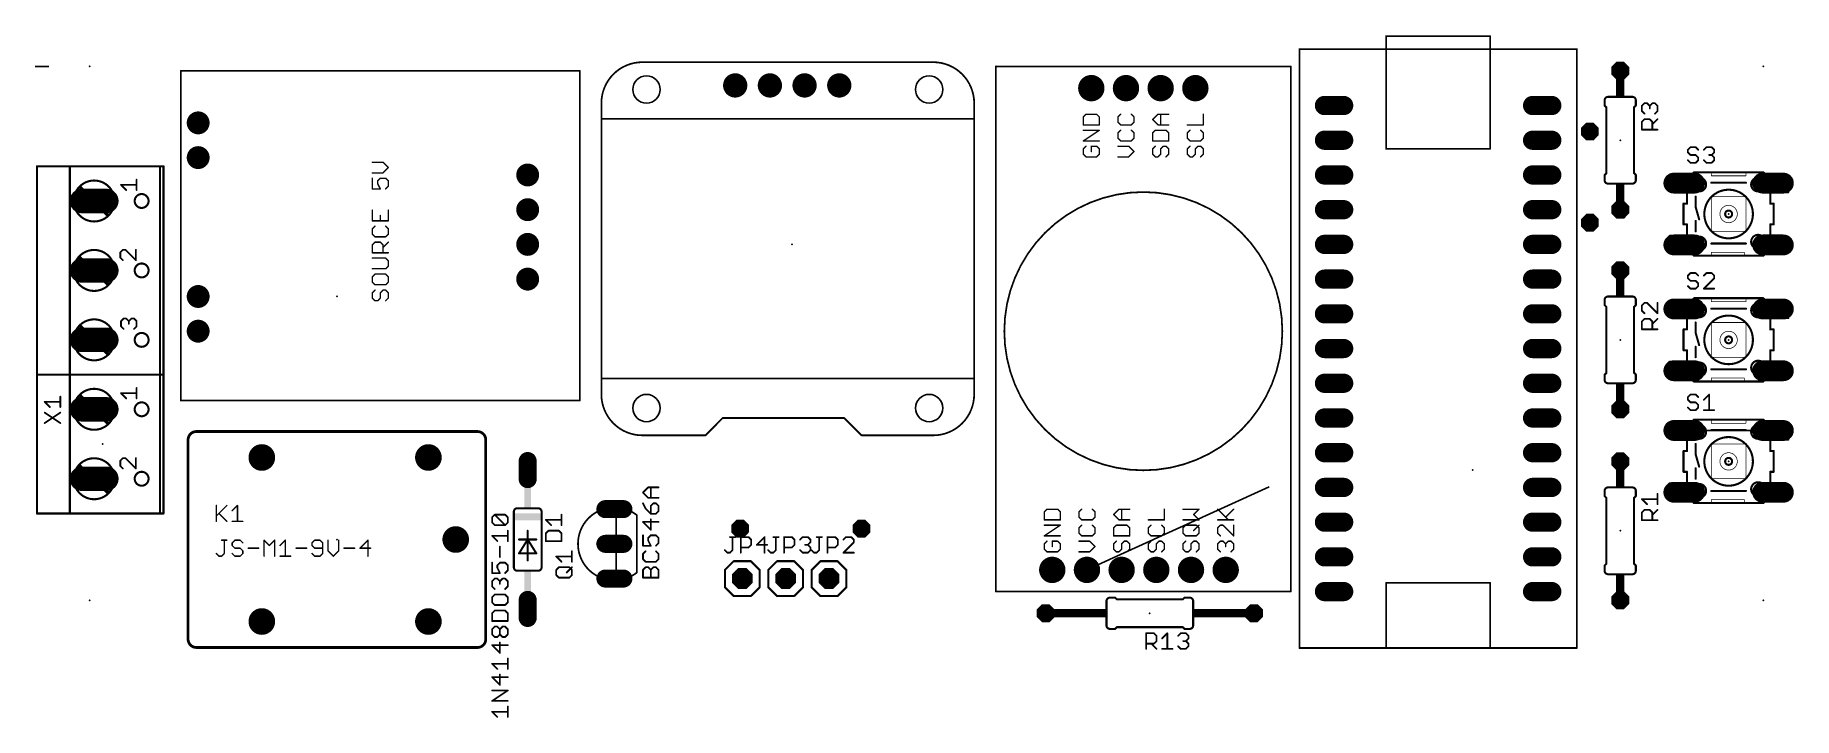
# Model space of a CAD drawing. Extents: x 1 to 130, y -4 to 46.
import ezdxf

# ---------------------------------------------------------------- set-up
doc = ezdxf.new("R2010")
doc.units = 0
doc.header["$MEASUREMENT"] = 0
doc.layers.get('0').update_dxf_attribs({"linetype": 'CONTINUOUS'})
for name, color, linetype in [('17', 94, 'CONTINUOUS'), ('18', 94, 'CONTINUOUS'), ('19', 54, 'CONTINUOUS'), ('20', 178, 'CONTINUOUS'), ('21', 250, 'CONTINUOUS'), ('23', 178, 'CONTINUOUS'), ('25', 250, 'CONTINUOUS'), ('27', 250, 'CONTINUOUS'), ('51', 250, 'CONTINUOUS')]:
    doc.layers.add(name, color=color, linetype=linetype)

# ---------------------------------------------------------------- blocks, each defined once
blk = doc.blocks.new('RECT')
blk.add_solid([(-0.5, -0.5), (0.5, -0.5), (-0.5, 0.5), (0.5, 0.5)])
blk = doc.blocks.new('LONGP100')
at = {"const_width": 1}
blk.add_lwpolyline([(-0.5, 0), (0.5, 0)], dxfattribs=at)
at = {"const_width": 0.5}
for points in [[(-0.5, 0.25, 1), (-0.5, -0.25)], [(0.5, -0.25, 1), (0.5, 0.25)]]:
    blk.add_lwpolyline(points, format="xyb", dxfattribs=at)
blk = doc.blocks.new('OCTAGONP')
at = {"const_width": 0.5}
blk.add_lwpolyline([(-0.25, -0.1036), (-0.25, 0.1036), (-0.1036, 0.25), (0.1036, 0.25), (0.25, 0.1036), (0.25, -0.1036), (0.1036, -0.25), (-0.1036, -0.25), (-0.25, -0.1036), (-0.25, 0.1036)], dxfattribs=at)
blk = doc.blocks.new('ROUNDP')
at = {"const_width": 0.5}
blk.add_lwpolyline([(0, -0.25, 1), (0, 0.25, 1), (0, -0.25)], format="xyb", dxfattribs=at)
blk = doc.blocks.new('OCTAGONV')
at = {"const_width": 0.5}
blk.add_lwpolyline([(-0.25, -0.1036), (-0.25, 0.1036), (-0.1036, 0.25), (0.1036, 0.25), (0.25, 0.1036), (0.25, -0.1036), (0.1036, -0.25), (-0.1036, -0.25), (-0.25, -0.1036), (-0.25, 0.1036)], dxfattribs=at)

msp = doc.modelspace()

# ---------------------------------------------------------------- linework, layer by layer
at = {"linetype": 'Continuous'}
msp.add_line((0.7625, 43.815), (1.7625, 43.815), dxfattribs=at)
at = {"layer": '19'}
for p, q in [((114.6175, 32.385), (114.6175, 32.385)), ((121.5263, 17.1831), (128.0287, 17.1831)), ((77.7875, 6.985), (91.1225, 13.0728))]:
    msp.add_line(p, q, dxfattribs=at)
at = {"layer": '20'}
for centre in [(45.5275, 42.1275), (66.2275, 42.1275), (45.5275, 18.8275), (66.2275, 18.8275)]:
    msp.add_circle(centre, 1, dxfattribs=at)
at = {"layer": '21'}
for points, const_width in [([(93.345, 45.1168, 1), (93.345, 45.0532)], 0.0635), ([(93.3768, 45.085, 1), (93.3132, 45.085)], 0.0635), ([(99.695, 46.0693, 1), (99.695, 46.0057)], 0.0635), ([(99.695, 45.1168, 1), (99.695, 45.0532)], 0.0635), ([(99.7268, 46.0375, 1), (99.6633, 46.0375)], 0.0635), ([(99.7268, 45.085, 1), (99.6633, 45.085)], 0.0635), ([(99.6633, 45.085, 1), (99.7268, 45.085)], 0.0635), ([(99.695, 45.0532, 1), (99.695, 45.1168)], 0.0635), ([(107.315, 45.1168, 1), (107.315, 45.0532)], 0.0635), ([(107.3468, 46.0375, 1), (107.2833, 46.0375)], 0.0635), ([(107.3468, 45.085, 1), (107.2833, 45.085)], 0.0635), ([(107.2833, 45.085, 1), (107.3468, 45.085)], 0.0635), ([(107.315, 46.0057, 1), (107.315, 46.0693)], 0.0635), ([(107.315, 45.0532, 1), (107.315, 45.1168)], 0.0635), ([(113.6968, 45.085, 1), (113.6333, 45.085)], 0.0635), ([(113.665, 45.0532, 1), (113.665, 45.1168)], 0.0635), ([(45.2275, 44.1275, 0.4142), (42.2275, 41.1275)], 0.127), ([(45.2275, 44.1593, 1), (45.2275, 44.0958)], 0.0635), ([(45.2275, 44.0958, 1), (45.2275, 44.1593)], 0.0635), ([(66.5275, 44.1593, 1), (66.5275, 44.0958)], 0.0635), ([(69.5275, 41.1275, 0.4142), (66.5275, 44.1275)], 0.127), ([(66.5275, 44.0958, 1), (66.5275, 44.1593)], 0.0635), ([(71.12, 43.8468, 1), (71.12, 43.7833)], 0.0635), ([(71.1518, 43.815, 1), (71.0883, 43.815)], 0.0635), ([(92.7418, 43.815, 1), (92.6783, 43.815)], 0.0635), ([(92.71, 43.7833, 1), (92.71, 43.8468)], 0.0635), ([(11.4618, 43.4975, 1), (11.3982, 43.4975)], 0.0635), ([(11.43, 43.5293, 1), (11.43, 43.4657)], 0.0635), ([(40.6718, 43.4975, 1), (40.6082, 43.4975)], 0.0635), ([(40.64, 43.4657, 1), (40.64, 43.5293)], 0.0635), ([(115.951, 41.5925, 0.4142), (115.697, 41.3385)], 0.1524), ([(115.7351, 41.3385, 1), (115.6589, 41.3385)], 0.0762), ([(115.6589, 41.3385, 1), (115.7351, 41.3385)], 0.0762), ([(115.951, 41.6306, 1), (115.951, 41.5544)], 0.0762), ([(115.951, 41.5544, 1), (115.951, 41.6306)], 0.0762), ([(117.983, 41.3385, 0.4142), (117.729, 41.5925)], 0.1524), ([(117.729, 41.6306, 1), (117.729, 41.5544)], 0.0762), ([(117.729, 41.5544, 1), (117.729, 41.6306)], 0.0762), ([(118.0211, 41.3385, 1), (117.9449, 41.3385)], 0.0762), ([(117.9449, 41.3385, 1), (118.0211, 41.3385)], 0.0762), ([(42.2593, 41.1275, 1), (42.1957, 41.1275)], 0.0635), ([(42.1957, 41.1275, 1), (42.2593, 41.1275)], 0.0635), ([(42.2275, 40.0093, 1), (42.2275, 39.9457)], 0.0635), ([(42.2593, 39.9775, 1), (42.1957, 39.9775)], 0.0635), ([(42.1957, 39.9775, 1), (42.2593, 39.9775)], 0.0635), ([(69.5593, 41.1275, 1), (69.4958, 41.1275)], 0.0635), ([(69.4958, 41.1275, 1), (69.5593, 41.1275)], 0.0635), ([(69.5593, 39.9775, 1), (69.4958, 39.9775)], 0.0635), ([(69.4958, 39.9775, 1), (69.5593, 39.9775)], 0.0635), ([(69.5275, 39.9457, 1), (69.5275, 40.0093)], 0.0635), ([(115.6589, 40.9575, 1), (115.7351, 40.9575)], 0.0762), ([(115.7239, 40.9844, 1), (115.6701, 40.9306)], 0.0762), ([(115.8621, 40.8305, 1), (115.7859, 40.8305)], 0.0762), ([(115.7971, 40.8036, 1), (115.8509, 40.8574)], 0.0762), ([(117.8941, 40.8305, 1), (117.8179, 40.8305)], 0.0762), ([(117.8291, 40.8574, 1), (117.8829, 40.8036)], 0.0762), ([(117.9449, 40.9575, 1), (118.0211, 40.9575)], 0.0762), ([(118.0099, 40.9306, 1), (117.9561, 40.9844)], 0.0762), ([(99.695, 37.8143, 1), (99.695, 37.7507)], 0.0635), ([(99.6633, 37.7825, 1), (99.7268, 37.7825)], 0.0635), ([(107.2833, 37.7825, 1), (107.3468, 37.7825)], 0.0635), ([(107.315, 37.7507, 1), (107.315, 37.8143)], 0.0635), ([(0.9271, 36.5125, 1), (0.8509, 36.5125)], 0.0762), ([(0.889, 36.5506, 1), (0.889, 36.4744)], 0.0762), ([(3.302, 36.5506, 1), (3.302, 36.4744)], 0.0762), ([(3.3401, 36.5125, 1), (3.2639, 36.5125)], 0.0762), ([(3.302, 36.4744, 1), (3.302, 36.5506)], 0.0762), ([(9.9441, 36.5125, 1), (9.8679, 36.5125)], 0.0762), ([(9.906, 36.5506, 1), (9.906, 36.4744)], 0.0762), ([(9.906, 36.4744, 1), (9.906, 36.5506)], 0.0762), ([(10.1981, 36.5125, 1), (10.1219, 36.5125)], 0.0762), ([(10.16, 36.4744, 1), (10.16, 36.5506)], 0.0762), ([(25.4498, 36.8339, 1), (25.4498, 36.7831)], 0.0508), ([(25.4498, 36.0543, 1), (25.4498, 36.0035)], 0.0508), ([(26.2474, 36.8264, 1), (26.2114, 36.7905)], 0.0508), ([(26.2114, 36.0468, 1), (26.2474, 36.0109)], 0.0508), ([(26.2294, 36.7831, 1), (26.2294, 36.8339)], 0.0508), ([(26.2294, 36.0035, 1), (26.2294, 36.0543)], 0.0508), ([(26.6372, 36.4007, 1), (26.6012, 36.4366)], 0.0508), ([(26.6012, 36.4007, 1), (26.6372, 36.4366)], 0.0508), ([(115.8509, 35.9776, 1), (115.7971, 36.0314)], 0.0762), ([(117.8829, 36.0314, 1), (117.8291, 35.9776)], 0.0762), ([(122.6185, 36.1061, 1), (122.6185, 36.0299)], 0.0762), ([(123.5075, 36.1061, 1), (123.5075, 36.0299)], 0.0762), ([(123.5075, 36.0299, 1), (123.5075, 36.1061)], 0.0762), ([(123.5202, 36.068, 1), (123.4948, 36.068)], 0.0254), ([(126.0475, 36.1061, 1), (126.0475, 36.0299)], 0.0762), ([(126.0475, 36.0299, 1), (126.0475, 36.1061)], 0.0762), ([(126.0602, 36.068, 1), (126.0348, 36.068)], 0.0254), ([(126.9365, 36.0299, 1), (126.9365, 36.1061)], 0.0762), ([(3.2639, 34.9885, 1), (3.3401, 34.9885)], 0.0762), ([(25.4752, 35.6391, 1), (25.4244, 35.6391)], 0.0508), ([(25.4498, 34.8849, 1), (25.4498, 34.8341)], 0.0508), ([(25.4244, 34.8595, 1), (25.4752, 34.8595)], 0.0508), ([(25.865, 35.4442, 1), (25.8142, 35.4442)], 0.0508), ([(25.8216, 35.4621, 1), (25.8576, 35.4262)], 0.0508), ([(25.8623, 35.2606, 1), (25.8169, 35.2379)], 0.0508), ([(25.8142, 35.2493, 1), (25.865, 35.2493)], 0.0508), ([(26.0345, 35.6645, 1), (26.0345, 35.6137)], 0.0508), ([(26.0118, 34.8481, 1), (26.0572, 34.8708)], 0.0508), ([(26.0525, 35.6211, 1), (26.0165, 35.657)], 0.0508), ([(26.0345, 34.8341, 1), (26.0345, 34.8849)], 0.0508), ([(26.4423, 35.657, 1), (26.4063, 35.6211)], 0.0508), ([(26.4063, 34.8774, 1), (26.4423, 34.8415)], 0.0508), ([(26.4243, 35.6137, 1), (26.4243, 35.6645)], 0.0508), ([(26.6446, 35.4442, 1), (26.5938, 35.4442)], 0.0508), ([(26.5938, 35.0544, 1), (26.6446, 35.0544)], 0.0508), ([(26.6012, 35.4262, 1), (26.6372, 35.4621)], 0.0508), ([(26.6372, 35.0364, 1), (26.6012, 35.0723)], 0.0508), ([(115.7351, 35.8775, 1), (115.6589, 35.8775)], 0.0762), ([(115.697, 35.4965, 0.4142), (115.951, 35.2425)], 0.1524), ([(115.7351, 35.4965, 1), (115.6589, 35.4965)], 0.0762), ([(115.6589, 35.4965, 1), (115.7351, 35.4965)], 0.0762), ([(115.6701, 35.9044, 1), (115.7239, 35.8506)], 0.0762), ([(115.7859, 36.0045, 1), (115.8621, 36.0045)], 0.0762), ([(115.951, 35.2806, 1), (115.951, 35.2044)], 0.0762), ([(115.951, 35.2044, 1), (115.951, 35.2806)], 0.0762), ([(117.729, 35.2425, 0.4142), (117.983, 35.4965)], 0.1524), ([(117.729, 35.2806, 1), (117.729, 35.2044)], 0.0762), ([(117.729, 35.2044, 1), (117.729, 35.2806)], 0.0762), ([(117.8179, 36.0045, 1), (117.8941, 36.0045)], 0.0762), ([(118.0211, 35.8775, 1), (117.9449, 35.8775)], 0.0762), ([(118.0211, 35.4965, 1), (117.9449, 35.4965)], 0.0762), ([(117.9449, 35.4965, 1), (118.0211, 35.4965)], 0.0762), ([(117.9561, 35.8506, 1), (118.0099, 35.9044)], 0.0762), ([(124.7775, 31.242, 1), (124.7775, 34.798, 1), (124.7775, 31.242)], 0.1524), ([(123.5075, 35.8267, 1), (123.5075, 35.8013)], 0.0254), ([(123.4948, 35.814, 1), (123.5202, 35.814)], 0.0254), ([(126.0348, 35.814, 1), (126.0602, 35.814)], 0.0254), ([(126.0475, 35.8013, 1), (126.0475, 35.8267)], 0.0254), ([(8.5598, 33.4645, 1), (8.5598, 34.4805, 1), (8.5598, 33.4645)], 0.1524), ([(81.915, 14.2677, 1), (81.915, 34.6273, 1), (81.915, 14.2677)], 0.127), ([(121.4755, 33.8201, 1), (121.4755, 33.7439)], 0.0762), ([(121.5136, 33.782, 1), (121.4374, 33.782)], 0.0762), ([(121.7676, 34.036, 1), (121.6914, 34.036)], 0.0762), ([(121.6914, 33.782, 1), (121.7676, 33.782)], 0.0762), ([(121.7295, 33.7439, 1), (121.7295, 33.8201)], 0.0762), ([(127.8636, 34.036, 1), (127.7874, 34.036)], 0.0762), ([(127.8255, 33.8201, 1), (127.8255, 33.7439)], 0.0762), ([(127.7874, 33.782, 1), (127.8636, 33.782)], 0.0762), ([(128.1176, 33.782, 1), (128.0414, 33.782)], 0.0762), ([(128.0795, 33.7439, 1), (128.0795, 33.8201)], 0.0762), ([(3.3401, 32.9565, 1), (3.2639, 32.9565)], 0.0762), ([(25.4752, 33.3003, 1), (25.4244, 33.3003)], 0.0508), ([(25.4498, 32.5461, 1), (25.4498, 32.4953)], 0.0508), ([(25.4244, 32.5207, 1), (25.4752, 32.5207)], 0.0508), ([(26.0599, 32.9105, 1), (26.0091, 32.9105)], 0.0508), ([(26.0091, 32.5207, 1), (26.0599, 32.5207)], 0.0508), ([(26.6446, 33.3003, 1), (26.5938, 33.3003)], 0.0508), ([(26.5938, 32.5207, 1), (26.6446, 32.5207)], 0.0508), ([(26.6192, 32.4953, 1), (26.6192, 32.5461)], 0.0508), ([(121.4755, 32.2961, 1), (121.4755, 32.2199)], 0.0762), ([(121.4374, 32.258, 1), (121.5136, 32.258)], 0.0762), ([(121.7676, 32.258, 1), (121.6914, 32.258)], 0.0762), ([(121.7295, 32.2199, 1), (121.7295, 32.2961)], 0.0762), ([(124.7775, 32.766, 1), (124.7775, 33.274, 1), (124.7775, 32.766)], 0.1524), ([(127.8255, 32.2961, 1), (127.8255, 32.2199)], 0.0762), ([(127.8636, 32.258, 1), (127.7874, 32.258)], 0.0762), ([(128.0414, 32.258, 1), (128.1176, 32.258)], 0.0762), ([(128.0795, 32.2199, 1), (128.0795, 32.2961)], 0.0762), ([(25.4318, 31.954, 1), (25.4678, 31.918)], 0.0508), ([(25.4678, 31.5642, 1), (25.4318, 31.5282)], 0.0508), ([(25.4752, 31.936, 1), (25.4244, 31.936)], 0.0508), ([(25.4244, 31.5462, 1), (25.4752, 31.5462)], 0.0508), ([(25.6447, 31.3767, 1), (25.6447, 31.3259)], 0.0508), ([(25.6447, 30.9869, 1), (25.6447, 30.9361)], 0.0508), ([(25.6627, 32.1129, 1), (25.6267, 32.1489)], 0.0508), ([(25.6267, 31.3333, 1), (25.6627, 31.3693)], 0.0508), ([(25.6627, 30.9435, 1), (25.6267, 30.9795)], 0.0508), ([(26.0525, 30.9795, 1), (26.0165, 30.9435)], 0.0508), ([(26.0345, 30.9361, 1), (26.0345, 30.9869)], 0.0508), ([(26.4423, 32.1489, 1), (26.4063, 32.1129)], 0.0508), ([(26.4063, 31.3693, 1), (26.4423, 31.3333)], 0.0508), ([(26.4243, 31.3259, 1), (26.4243, 31.3767)], 0.0508), ([(26.6446, 31.936, 1), (26.5938, 31.936)], 0.0508), ([(26.5938, 31.5462, 1), (26.6446, 31.5462)], 0.0508), ([(26.6012, 31.918, 1), (26.6372, 31.954)], 0.0508), ([(26.6372, 31.5282, 1), (26.6012, 31.5642)], 0.0508), ([(26.6372, 30.9435, 1), (26.6012, 30.9795)], 0.0508), ([(121.6914, 32.004, 1), (121.7676, 32.004)], 0.0762), ([(127.7874, 32.004, 1), (127.8636, 32.004)], 0.0762), ([(3.2639, 29.9085, 1), (3.3401, 29.9085)], 0.0762), ([(25.4318, 30.7846, 1), (25.4678, 30.7486)], 0.0508), ([(25.4752, 30.7666, 1), (25.4244, 30.7666)], 0.0508), ([(25.4498, 30.2073, 1), (25.4498, 30.1565)], 0.0508), ([(25.4244, 30.1819, 1), (25.4752, 30.1819)], 0.0508), ([(25.4498, 29.8175, 1), (25.4498, 29.7667)], 0.0508), ([(26.2114, 30.5897, 1), (26.2474, 30.5537)], 0.0508), ([(26.2548, 30.7666, 1), (26.204, 30.7666)], 0.0508), ([(26.204, 30.1819, 1), (26.2548, 30.1819)], 0.0508), ([(26.2114, 30.7486, 1), (26.2474, 30.7846)], 0.0508), ([(26.4423, 29.8101, 1), (26.4063, 29.7741)], 0.0508), ([(26.4243, 29.7667, 1), (26.4243, 29.8175)], 0.0508), ([(26.6446, 29.5972, 1), (26.5938, 29.5972)], 0.0508), ([(26.6012, 29.5792, 1), (26.6372, 29.6152)], 0.0508), ([(26.6192, 30.1565, 1), (26.6192, 30.2073)], 0.0508), ([(122.6185, 30.0101, 1), (122.6185, 29.9339)], 0.0762), ([(123.5075, 30.0101, 1), (123.5075, 29.9339)], 0.0762), ([(123.5075, 29.9339, 1), (123.5075, 30.0101)], 0.0762), ([(123.5075, 30.2387, 1), (123.5075, 30.2133)], 0.0254), ([(123.5202, 30.226, 1), (123.4948, 30.226)], 0.0254), ([(123.4948, 29.972, 1), (123.5202, 29.972)], 0.0254), ([(125.9205, 30.0101, 1), (125.9205, 29.9339)], 0.0762), ([(125.9205, 29.9339, 1), (125.9205, 30.0101)], 0.0762), ([(125.9332, 30.226, 1), (125.9078, 30.226)], 0.0254), ([(125.9078, 29.972, 1), (125.9332, 29.972)], 0.0254), ([(125.9205, 30.2133, 1), (125.9205, 30.2387)], 0.0254), ([(126.9365, 29.9339, 1), (126.9365, 30.0101)], 0.0762), ([(8.5598, 28.3845, 1), (8.5598, 29.4005, 1), (8.5598, 28.3845)], 0.1524), ([(25.4318, 28.4458, 1), (25.4678, 28.4098)], 0.0508), ([(25.4498, 29.0379, 1), (25.4498, 28.9871)], 0.0508), ([(25.4752, 28.4278, 1), (25.4244, 28.4278)], 0.0508), ([(25.6447, 28.6481, 1), (25.6447, 28.5973)], 0.0508), ([(25.6627, 28.6047, 1), (25.6267, 28.6407)], 0.0508), ([(26.4063, 29.0305, 1), (26.4423, 28.9945)], 0.0508), ([(26.4423, 28.6407, 1), (26.4063, 28.6047)], 0.0508), ([(26.4243, 28.9871, 1), (26.4243, 29.0379)], 0.0508), ([(26.4243, 28.5973, 1), (26.4243, 28.6481)], 0.0508), ([(26.5938, 29.2074, 1), (26.6446, 29.2074)], 0.0508), ([(26.6446, 28.4278, 1), (26.5938, 28.4278)], 0.0508), ([(26.6372, 29.1894, 1), (26.6012, 29.2254)], 0.0508), ([(26.6012, 28.4098, 1), (26.6372, 28.4458)], 0.0508), ([(3.3401, 27.8765, 1), (3.2639, 27.8765)], 0.0762), ([(25.4678, 28.056, 1), (25.4318, 28.02)], 0.0508), ([(25.4318, 27.2764, 1), (25.4678, 27.2404)], 0.0508), ([(25.4244, 28.038, 1), (25.4752, 28.038)], 0.0508), ([(25.4752, 27.2584, 1), (25.4244, 27.2584)], 0.0508), ([(25.6447, 27.8685, 1), (25.6447, 27.8177)], 0.0508), ([(25.6267, 27.8251, 1), (25.6627, 27.8611)], 0.0508), ([(25.6627, 27.4353, 1), (25.6267, 27.4713)], 0.0508), ([(26.0165, 27.2764, 1), (26.0525, 27.2404)], 0.0508), ([(26.0599, 27.2584, 1), (26.0091, 27.2584)], 0.0508), ([(26.2294, 27.4787, 1), (26.2294, 27.4279)], 0.0508), ([(26.2474, 27.4353, 1), (26.2114, 27.4713)], 0.0508), ([(26.4063, 27.8611, 1), (26.4423, 27.8251)], 0.0508), ([(26.4423, 27.4713, 1), (26.4063, 27.4353)], 0.0508), ([(26.4243, 27.8177, 1), (26.4243, 27.8685)], 0.0508), ([(26.4243, 27.4279, 1), (26.4243, 27.4787)], 0.0508), ([(26.5938, 28.038, 1), (26.6446, 28.038)], 0.0508), ([(26.6446, 27.2584, 1), (26.5938, 27.2584)], 0.0508), ([(26.6372, 28.02, 1), (26.6012, 28.056)], 0.0508), ([(26.6012, 27.2404, 1), (26.6372, 27.2764)], 0.0508), ([(115.951, 26.9875, 0.4142), (115.697, 26.7335)], 0.1524), ([(115.951, 27.0256, 1), (115.951, 26.9494)], 0.0762), ([(115.951, 26.9494, 1), (115.951, 27.0256)], 0.0762), ([(117.983, 26.7335, 0.4142), (117.729, 26.9875)], 0.1524), ([(117.729, 27.0256, 1), (117.729, 26.9494)], 0.0762), ([(117.729, 26.9494, 1), (117.729, 27.0256)], 0.0762), ([(25.4678, 26.8866, 1), (25.4318, 26.8506)], 0.0508), ([(25.4244, 26.8686, 1), (25.4752, 26.8686)], 0.0508), ([(25.6447, 26.6991, 1), (25.6447, 26.6483)], 0.0508), ([(25.6267, 26.6557, 1), (25.6627, 26.6917)], 0.0508), ([(25.8216, 26.6917, 1), (25.8576, 26.6557)], 0.0508), ([(25.8396, 26.6483, 1), (25.8396, 26.6991)], 0.0508), ([(26.0091, 26.8686, 1), (26.0599, 26.8686)], 0.0508), ([(26.0525, 26.8506, 1), (26.0165, 26.8866)], 0.0508), ([(26.4063, 26.6917, 1), (26.4423, 26.6557)], 0.0508), ([(26.5938, 26.8686, 1), (26.6446, 26.8686)], 0.0508), ([(26.6372, 26.8506, 1), (26.6012, 26.8866)], 0.0508), ([(115.7351, 26.7335, 1), (115.6589, 26.7335)], 0.0762), ([(115.6589, 26.7335, 1), (115.7351, 26.7335)], 0.0762), ([(115.6589, 26.3525, 1), (115.7351, 26.3525)], 0.0762), ([(115.7239, 26.3794, 1), (115.6701, 26.3256)], 0.0762), ([(115.8621, 26.2255, 1), (115.7859, 26.2255)], 0.0762), ([(115.7971, 26.1986, 1), (115.8509, 26.2524)], 0.0762), ([(117.8941, 26.2255, 1), (117.8179, 26.2255)], 0.0762), ([(117.8291, 26.2524, 1), (117.8829, 26.1986)], 0.0762), ([(118.0211, 26.7335, 1), (117.9449, 26.7335)], 0.0762), ([(117.9449, 26.7335, 1), (118.0211, 26.7335)], 0.0762), ([(117.9449, 26.3525, 1), (118.0211, 26.3525)], 0.0762), ([(118.0099, 26.3256, 1), (117.9561, 26.3794)], 0.0762), ([(122.6185, 26.8986, 1), (122.6185, 26.8224)], 0.0762), ([(123.5075, 26.8986, 1), (123.5075, 26.8224)], 0.0762), ([(123.5075, 26.8224, 1), (123.5075, 26.8986)], 0.0762), ([(123.5202, 26.8605, 1), (123.4948, 26.8605)], 0.0254), ([(123.5075, 26.6192, 1), (123.5075, 26.5938)], 0.0254), ([(123.4948, 26.6065, 1), (123.5202, 26.6065)], 0.0254), ([(126.0475, 26.8986, 1), (126.0475, 26.8224)], 0.0762), ([(126.0475, 26.8224, 1), (126.0475, 26.8986)], 0.0762), ([(126.0602, 26.8605, 1), (126.0348, 26.8605)], 0.0254), ([(126.0348, 26.6065, 1), (126.0602, 26.6065)], 0.0254), ([(126.0475, 26.5938, 1), (126.0475, 26.6192)], 0.0254), ([(126.9365, 26.8224, 1), (126.9365, 26.8986)], 0.0762), ([(3.2639, 24.8285, 1), (3.3401, 24.8285)], 0.0762), ([(121.4755, 24.6126, 1), (121.4755, 24.5364)], 0.0762), ([(121.5136, 24.5745, 1), (121.4374, 24.5745)], 0.0762), ([(121.7676, 24.8285, 1), (121.6914, 24.8285)], 0.0762), ([(121.6914, 24.5745, 1), (121.7676, 24.5745)], 0.0762), ([(121.7295, 24.5364, 1), (121.7295, 24.6126)], 0.0762), ([(124.7775, 22.0345, 1), (124.7775, 25.5905, 1), (124.7775, 22.0345)], 0.1524), ([(127.8636, 24.8285, 1), (127.7874, 24.8285)], 0.0762), ([(127.8255, 24.6126, 1), (127.8255, 24.5364)], 0.0762), ([(127.7874, 24.5745, 1), (127.8636, 24.5745)], 0.0762), ([(128.1176, 24.5745, 1), (128.0414, 24.5745)], 0.0762), ([(128.0795, 24.5364, 1), (128.0795, 24.6126)], 0.0762), ([(8.5598, 23.3045, 1), (8.5598, 24.3205, 1), (8.5598, 23.3045)], 0.1524), ([(124.7775, 23.5585, 1), (124.7775, 24.0665, 1), (124.7775, 23.5585)], 0.1524), ([(3.3401, 22.7965, 1), (3.2639, 22.7965)], 0.0762), ([(121.4755, 23.0886, 1), (121.4755, 23.0124)], 0.0762), ([(121.4374, 23.0505, 1), (121.5136, 23.0505)], 0.0762), ([(121.7676, 23.0505, 1), (121.6914, 23.0505)], 0.0762), ([(121.6914, 22.7965, 1), (121.7676, 22.7965)], 0.0762), ([(121.7295, 23.0124, 1), (121.7295, 23.0886)], 0.0762), ([(127.8255, 23.0886, 1), (127.8255, 23.0124)], 0.0762), ([(127.8636, 23.0505, 1), (127.7874, 23.0505)], 0.0762), ([(127.7874, 22.7965, 1), (127.8636, 22.7965)], 0.0762), ([(128.0414, 23.0505, 1), (128.1176, 23.0505)], 0.0762), ([(128.0795, 23.0124, 1), (128.0795, 23.0886)], 0.0762), ([(0.9271, 21.2725, 1), (0.8509, 21.2725)], 0.0762), ([(0.889, 21.3106, 1), (0.889, 21.2344)], 0.0762), ([(0.889, 21.3106, 1), (0.889, 21.2344)], 0.0762), ([(0.8509, 21.2725, 1), (0.9271, 21.2725)], 0.0762), ([(3.302, 21.3106, 1), (3.302, 21.2344)], 0.0762), ([(3.3401, 21.2725, 1), (3.2639, 21.2725)], 0.0762), ([(3.302, 21.3106, 1), (3.302, 21.2344)], 0.0762), ([(3.2639, 21.2725, 1), (3.3401, 21.2725)], 0.0762), ([(3.302, 21.2344, 1), (3.302, 21.3106)], 0.0762), ([(3.302, 21.2344, 1), (3.302, 21.3106)], 0.0762), ([(9.9441, 21.2725, 1), (9.8679, 21.2725)], 0.0762), ([(9.906, 21.3106, 1), (9.906, 21.2344)], 0.0762), ([(9.906, 21.3106, 1), (9.906, 21.2344)], 0.0762), ([(9.8679, 21.2725, 1), (9.9441, 21.2725)], 0.0762), ([(9.906, 21.2344, 1), (9.906, 21.3106)], 0.0762), ([(9.906, 21.2344, 1), (9.906, 21.3106)], 0.0762), ([(10.1981, 21.2725, 1), (10.1219, 21.2725)], 0.0762), ([(10.1219, 21.2725, 1), (10.1981, 21.2725)], 0.0762), ([(10.16, 21.2344, 1), (10.16, 21.3106)], 0.0762), ([(10.16, 21.2344, 1), (10.16, 21.3106)], 0.0762), ([(42.2275, 21.0093, 1), (42.2275, 20.9458)], 0.0635), ([(42.2593, 20.9775, 1), (42.1957, 20.9775)], 0.0635), ([(42.1957, 20.9775, 1), (42.2593, 20.9775)], 0.0635), ([(69.5593, 20.9775, 1), (69.4958, 20.9775)], 0.0635), ([(69.4958, 20.9775, 1), (69.5593, 20.9775)], 0.0635), ([(69.5275, 20.9458, 1), (69.5275, 21.0093)], 0.0635), ([(115.7351, 21.2725, 1), (115.6589, 21.2725)], 0.0762), ([(115.697, 20.8915, 0.4142), (115.951, 20.6375)], 0.1524), ([(115.7351, 20.8915, 1), (115.6589, 20.8915)], 0.0762), ([(115.6589, 20.8915, 1), (115.7351, 20.8915)], 0.0762), ([(115.6701, 21.2994, 1), (115.7239, 21.2456)], 0.0762), ([(115.7859, 21.3995, 1), (115.8621, 21.3995)], 0.0762), ([(115.8509, 21.3726, 1), (115.7971, 21.4264)], 0.0762), ([(115.951, 20.6756, 1), (115.951, 20.5994)], 0.0762), ([(115.951, 20.5994, 1), (115.951, 20.6756)], 0.0762), ([(117.729, 20.6375, 0.4142), (117.983, 20.8915)], 0.1524), ([(117.729, 20.6756, 1), (117.729, 20.5994)], 0.0762), ([(117.729, 20.5994, 1), (117.729, 20.6756)], 0.0762), ([(117.8179, 21.3995, 1), (117.8941, 21.3995)], 0.0762), ([(117.8829, 21.4264, 1), (117.8291, 21.3726)], 0.0762), ([(118.0211, 21.2725, 1), (117.9449, 21.2725)], 0.0762), ([(118.0211, 20.8915, 1), (117.9449, 20.8915)], 0.0762), ([(117.9449, 20.8915, 1), (118.0211, 20.8915)], 0.0762), ([(117.9561, 21.2456, 1), (118.0099, 21.2994)], 0.0762), ([(122.6185, 20.8026, 1), (122.6185, 20.7264)], 0.0762), ([(123.5075, 20.8026, 1), (123.5075, 20.7264)], 0.0762), ([(123.5075, 20.7264, 1), (123.5075, 20.8026)], 0.0762), ([(123.5075, 21.0312, 1), (123.5075, 21.0058)], 0.0254), ([(123.5202, 21.0185, 1), (123.4948, 21.0185)], 0.0254), ([(123.4948, 20.7645, 1), (123.5202, 20.7645)], 0.0254), ([(125.9205, 20.8026, 1), (125.9205, 20.7264)], 0.0762), ([(125.9205, 20.7264, 1), (125.9205, 20.8026)], 0.0762), ([(125.9332, 21.0185, 1), (125.9078, 21.0185)], 0.0254), ([(125.9078, 20.7645, 1), (125.9332, 20.7645)], 0.0254), ([(125.9205, 21.0058, 1), (125.9205, 21.0312)], 0.0254), ([(126.9365, 20.7264, 1), (126.9365, 20.8026)], 0.0762), ([(3.2639, 19.6215, 1), (3.3401, 19.6215)], 0.0762), ([(11.3982, 19.3675, 1), (11.4618, 19.3675)], 0.0635), ([(11.43, 19.3992, 1), (11.43, 19.3358)], 0.0635), ([(40.6082, 19.3675, 1), (40.6718, 19.3675)], 0.0635), ([(40.64, 19.3358, 1), (40.64, 19.3992)], 0.0635), ([(42.2275, 19.8275, 0.4142), (45.2275, 16.8275)], 0.127), ([(42.2593, 19.8275, 1), (42.1957, 19.8275)], 0.0635), ([(42.1957, 19.8275, 1), (42.2593, 19.8275)], 0.0635), ([(66.5275, 16.8275, 0.4142), (69.5275, 19.8275)], 0.127), ([(69.5593, 19.8275, 1), (69.4958, 19.8275)], 0.0635), ([(69.4958, 19.8275, 1), (69.5593, 19.8275)], 0.0635), ([(8.5598, 18.2245, 1), (8.5598, 19.2405, 1), (8.5598, 18.2245)], 0.1524), ([(51.1175, 18.1292, 1), (51.1175, 18.0658)], 0.0635), ([(51.14, 18.075, 1), (51.095, 18.12)], 0.0635), ([(60.03, 18.12, 1), (59.985, 18.075)], 0.0635), ([(60.0075, 18.0658, 1), (60.0075, 18.1292)], 0.0635), ([(122.6185, 18.0086, 1), (122.6185, 17.9324)], 0.0762), ([(123.5075, 18.0086, 1), (123.5075, 17.9324)], 0.0762), ([(123.5075, 17.9324, 1), (123.5075, 18.0086)], 0.0762), ([(126.0475, 18.0086, 1), (126.0475, 17.9324)], 0.0762), ([(126.0475, 17.9324, 1), (126.0475, 18.0086)], 0.0762), ([(126.9365, 17.9324, 1), (126.9365, 18.0086)], 0.0762), ([(3.3401, 17.8435, 1), (3.2639, 17.8435)], 0.0762), ([(12.5696, 17.1075, 0.4142), (11.96, 16.4979)], 0.2032), ([(12.5696, 17.1583, 1), (12.5696, 17.0567)], 0.1016), ([(12.5696, 17.0567, 1), (12.5696, 17.1583)], 0.1016), ([(33.76, 16.4979, 0.4142), (33.1504, 17.1075)], 0.2032), ([(33.1504, 17.1583, 1), (33.1504, 17.0567)], 0.1016), ([(33.1504, 17.0567, 1), (33.1504, 17.1583)], 0.1016), ([(45.2275, 16.8592, 1), (45.2275, 16.7958)], 0.0635), ([(45.2275, 16.7958, 1), (45.2275, 16.8592)], 0.0635), ([(49.825, 16.85, 1), (49.87, 16.805)], 0.0635), ([(49.8475, 16.7958, 1), (49.8475, 16.8592)], 0.0635), ([(61.2775, 16.8592, 1), (61.2775, 16.7958)], 0.0635), ([(61.255, 16.805, 1), (61.3, 16.85)], 0.0635), ([(66.5275, 16.8592, 1), (66.5275, 16.7958)], 0.0635), ([(66.5275, 16.7958, 1), (66.5275, 16.8592)], 0.0635), ([(124.7775, 13.1445, 1), (124.7775, 16.7005, 1), (124.7775, 13.1445)], 0.1524), ([(123.5202, 17.9705, 1), (123.4948, 17.9705)], 0.0254), ([(123.5075, 17.7292, 1), (123.5075, 17.7038)], 0.0254), ([(123.4948, 17.7165, 1), (123.5202, 17.7165)], 0.0254), ([(126.0602, 17.9705, 1), (126.0348, 17.9705)], 0.0254), ([(126.0348, 17.7165, 1), (126.0602, 17.7165)], 0.0254), ([(126.0475, 17.7038, 1), (126.0475, 17.7292)], 0.0254), ([(12.0108, 16.4979, 1), (11.9092, 16.4979)], 0.1016), ([(11.9092, 16.4979, 1), (12.0108, 16.4979)], 0.1016), ([(33.8108, 16.4979, 1), (33.7092, 16.4979)], 0.1016), ([(33.7092, 16.4979, 1), (33.8108, 16.4979)], 0.1016), ([(121.4755, 15.7226, 1), (121.4755, 15.6464)], 0.0762), ([(121.5136, 15.6845, 1), (121.4374, 15.6845)], 0.0762), ([(121.7676, 15.9385, 1), (121.6914, 15.9385)], 0.0762), ([(121.6914, 15.6845, 1), (121.7676, 15.6845)], 0.0762), ([(121.7295, 15.6464, 1), (121.7295, 15.7226)], 0.0762), ([(127.8636, 15.9385, 1), (127.7874, 15.9385)], 0.0762), ([(127.8255, 15.7226, 1), (127.8255, 15.6464)], 0.0762), ([(127.7874, 15.6845, 1), (127.8636, 15.6845)], 0.0762), ([(128.1176, 15.6845, 1), (128.0414, 15.6845)], 0.0762), ([(128.0795, 15.6464, 1), (128.0795, 15.7226)], 0.0762), ([(3.2639, 14.5415, 1), (3.3401, 14.5415)], 0.0762), ([(8.5598, 13.1445, 1), (8.5598, 14.1605, 1), (8.5598, 13.1445)], 0.1524), ([(121.4755, 14.1986, 1), (121.4755, 14.1224)], 0.0762), ([(121.4374, 14.1605, 1), (121.5136, 14.1605)], 0.0762), ([(121.7676, 14.1605, 1), (121.6914, 14.1605)], 0.0762), ([(121.7295, 14.1224, 1), (121.7295, 14.1986)], 0.0762), ([(124.7775, 14.6685, 1), (124.7775, 15.1765, 1), (124.7775, 14.6685)], 0.1524), ([(127.8255, 14.1986, 1), (127.8255, 14.1224)], 0.0762), ([(127.8636, 14.1605, 1), (127.7874, 14.1605)], 0.0762), ([(128.0414, 14.1605, 1), (128.1176, 14.1605)], 0.0762), ([(128.0795, 14.1224, 1), (128.0795, 14.1986)], 0.0762), ([(115.951, 13.0175, 0.4142), (115.697, 12.7635)], 0.1524), ([(115.951, 13.0556, 1), (115.951, 12.9794)], 0.0762), ([(115.951, 12.9794, 1), (115.951, 13.0556)], 0.0762), ([(117.983, 12.7635, 0.4142), (117.729, 13.0175)], 0.1524), ([(117.729, 13.0556, 1), (117.729, 12.9794)], 0.0762), ([(117.729, 12.9794, 1), (117.729, 13.0556)], 0.0762), ([(121.6914, 13.9065, 1), (121.7676, 13.9065)], 0.0762), ([(127.7874, 13.9065, 1), (127.8636, 13.9065)], 0.0762), ([(3.3401, 12.7635, 1), (3.2639, 12.7635)], 0.0762), ([(115.7351, 12.7635, 1), (115.6589, 12.7635)], 0.0762), ([(115.6589, 12.7635, 1), (115.7351, 12.7635)], 0.0762), ([(115.6589, 12.3825, 1), (115.7351, 12.3825)], 0.0762), ([(115.7239, 12.4094, 1), (115.6701, 12.3556)], 0.0762), ([(115.8621, 12.2555, 1), (115.7859, 12.2555)], 0.0762), ([(115.7971, 12.2286, 1), (115.8509, 12.2824)], 0.0762), ([(117.8941, 12.2555, 1), (117.8179, 12.2555)], 0.0762), ([(117.8291, 12.2824, 1), (117.8829, 12.2286)], 0.0762), ([(118.0211, 12.7635, 1), (117.9449, 12.7635)], 0.0762), ([(117.9449, 12.7635, 1), (118.0211, 12.7635)], 0.0762), ([(117.9449, 12.3825, 1), (118.0211, 12.3825)], 0.0762), ([(118.0099, 12.3556, 1), (117.9561, 12.4094)], 0.0762), ([(122.6185, 11.9126, 1), (122.6185, 11.8364)], 0.0762), ([(123.5075, 11.9126, 1), (123.5075, 11.8364)], 0.0762), ([(123.5075, 11.8364, 1), (123.5075, 11.9126)], 0.0762), ([(123.5075, 12.1412, 1), (123.5075, 12.1158)], 0.0254), ([(123.5202, 12.1285, 1), (123.4948, 12.1285)], 0.0254), ([(123.4948, 11.8745, 1), (123.5202, 11.8745)], 0.0254), ([(125.9205, 11.9126, 1), (125.9205, 11.8364)], 0.0762), ([(125.9205, 11.8364, 1), (125.9205, 11.9126)], 0.0762), ([(125.9332, 12.1285, 1), (125.9078, 12.1285)], 0.0254), ([(125.9078, 11.8745, 1), (125.9332, 11.8745)], 0.0254), ([(125.9205, 12.1158, 1), (125.9205, 12.1412)], 0.0254), ([(126.9365, 11.8364, 1), (126.9365, 11.9126)], 0.0762), ([(0.889, 11.1506, 1), (0.889, 11.0744)], 0.0762), ([(0.8509, 11.1125, 1), (0.9271, 11.1125)], 0.0762), ([(3.302, 11.1506, 1), (3.302, 11.0744)], 0.0762), ([(3.2639, 11.1125, 1), (3.3401, 11.1125)], 0.0762), ([(3.302, 11.0744, 1), (3.302, 11.1506)], 0.0762), ([(9.906, 11.1506, 1), (9.906, 11.0744)], 0.0762), ([(9.8679, 11.1125, 1), (9.9441, 11.1125)], 0.0762), ([(9.906, 11.0744, 1), (9.906, 11.1506)], 0.0762), ([(10.1219, 11.1125, 1), (10.1981, 11.1125)], 0.0762), ([(10.16, 11.0744, 1), (10.16, 11.1506)], 0.0762), ([(36.068, 11.4935, 0.4142), (35.814, 11.2395)], 0.1524), ([(35.8521, 11.2395, 1), (35.7759, 11.2395)], 0.0762), ([(35.7759, 11.2395, 1), (35.8521, 11.2395)], 0.0762), ([(36.068, 11.5316, 1), (36.068, 11.4554)], 0.0762), ([(36.068, 11.4554, 1), (36.068, 11.5316)], 0.0762), ([(37.846, 11.2395, 0.4142), (37.592, 11.4935)], 0.1524), ([(37.592, 11.5316, 1), (37.592, 11.4554)], 0.0762), ([(37.592, 11.4554, 1), (37.592, 11.5316)], 0.0762), ([(37.8841, 11.2395, 1), (37.8079, 11.2395)], 0.0762), ([(37.8079, 11.2395, 1), (37.8841, 11.2395)], 0.0762), ([(42.0441, 11.303, 0.6345), (42.0441, 6.477)], 0.127), ([(42.0576, 11.2743, 1), (42.0306, 11.3317)], 0.0635), ([(43.3388, 10.294, 1), (43.2752, 10.294)], 0.0635), ([(44.831, 10.985, 0.0595), (44.2918, 11.3147)], 0.127), ([(44.305, 11.3436, 1), (44.2786, 11.2858)], 0.0635), ([(44.8628, 10.985, 1), (44.7993, 10.985)], 0.0635), ([(44.8113, 10.9601, 1), (44.8507, 11.0099)], 0.0635), ([(36.195, 9.2456, 1), (36.195, 9.1694)], 0.0762), ([(36.8681, 9.8425, 1), (36.7919, 9.8425)], 0.0762), ([(36.8681, 9.2075, 1), (36.7919, 9.2075)], 0.0762), ([(36.8623, 9.2277, 1), (36.7977, 9.1873)], 0.0762), ([(36.83, 9.2456, 1), (36.83, 9.1694)], 0.0762), ([(36.7919, 9.2075, 1), (36.8681, 9.2075)], 0.0762), ([(36.8623, 9.1873, 1), (36.7977, 9.2277)], 0.0762), ([(36.83, 9.1694, 1), (36.83, 9.2456)], 0.0762), ([(37.465, 9.1694, 1), (37.465, 9.2456)], 0.0762), ([(43.2752, 10.026, 1), (43.3388, 10.026)], 0.0635), ([(36.195, 8.2296, 1), (36.195, 8.1534)], 0.0762), ([(36.1627, 8.2117, 1), (36.2273, 8.1713)], 0.0762), ([(37.4327, 8.1713, 1), (37.4973, 8.2117)], 0.0762), ([(37.465, 8.1534, 1), (37.465, 8.2296)], 0.0762), ([(43.3388, 7.754, 1), (43.2752, 7.754)], 0.0635), ([(35.814, 7.1755, 0.4142), (36.068, 6.9215)], 0.1524), ([(35.8521, 7.1755, 1), (35.7759, 7.1755)], 0.0762), ([(35.7759, 7.1755, 1), (35.8521, 7.1755)], 0.0762), ([(36.068, 6.9596, 1), (36.068, 6.8834)], 0.0762), ([(36.068, 6.8834, 1), (36.068, 6.9596)], 0.0762), ([(36.7919, 7.6835, 1), (36.8681, 7.6835)], 0.0762), ([(37.592, 6.9215, 0.4142), (37.846, 7.1755)], 0.1524), ([(37.592, 6.9596, 1), (37.592, 6.8834)], 0.0762), ([(37.592, 6.8834, 1), (37.592, 6.9596)], 0.0762), ([(37.8841, 7.1755, 1), (37.8079, 7.1755)], 0.0762), ([(37.8079, 7.1755, 1), (37.8841, 7.1755)], 0.0762), ([(42.0306, 6.4483, 1), (42.0576, 6.5057)], 0.0635), ([(43.2752, 7.486, 1), (43.3388, 7.486)], 0.0635), ([(44.3159, 6.4765, 0.057), (44.831, 6.795)], 0.127), ([(44.3024, 6.5052, 1), (44.3294, 6.4478)], 0.0635), ([(44.7993, 6.795, 1), (44.8628, 6.795)], 0.0635), ([(44.8507, 6.7701, 1), (44.8113, 6.8199)], 0.0635), ([(51.3144, 6.985, 1), (51.2382, 6.985)], 0.0762), ([(51.2493, 7.0119, 1), (51.3032, 6.9581)], 0.0762), ([(51.9113, 7.6581, 1), (51.9113, 7.5819)], 0.0762), ([(51.9382, 7.5931, 1), (51.8843, 7.6469)], 0.0762), ([(53.2082, 7.6469, 1), (53.1543, 7.5931)], 0.0762), ([(53.1813, 7.5819, 1), (53.1813, 7.6581)], 0.0762), ([(53.8544, 6.985, 1), (53.7782, 6.985)], 0.0762), ([(53.7893, 6.9581, 1), (53.8432, 7.0119)], 0.0762), ([(54.4894, 6.985, 1), (54.4132, 6.985)], 0.0762), ([(54.4243, 7.0119, 1), (54.4782, 6.9581)], 0.0762), ([(55.0862, 7.6581, 1), (55.0862, 7.5819)], 0.0762), ([(55.1132, 7.5931, 1), (55.0593, 7.6469)], 0.0762), ([(56.3832, 7.6469, 1), (56.3293, 7.5931)], 0.0762), ([(56.3563, 7.5819, 1), (56.3563, 7.6581)], 0.0762), ([(57.0294, 6.985, 1), (56.9532, 6.985)], 0.0762), ([(56.9643, 6.9581, 1), (57.0182, 7.0119)], 0.0762), ([(57.6644, 6.985, 1), (57.5882, 6.985)], 0.0762), ([(57.5993, 7.0119, 1), (57.6532, 6.9581)], 0.0762), ([(58.2613, 7.6581, 1), (58.2613, 7.5819)], 0.0762), ([(58.2882, 7.5931, 1), (58.2343, 7.6469)], 0.0762), ([(59.5582, 7.6469, 1), (59.5043, 7.5931)], 0.0762), ([(59.5312, 7.5819, 1), (59.5312, 7.6581)], 0.0762), ([(60.2044, 6.985, 1), (60.1282, 6.985)], 0.0762), ([(60.1393, 6.9581, 1), (60.1932, 7.0119)], 0.0762), ([(115.7351, 7.3025, 1), (115.6589, 7.3025)], 0.0762), ([(115.697, 6.9215, 0.4142), (115.951, 6.6675)], 0.1524), ([(115.7351, 6.9215, 1), (115.6589, 6.9215)], 0.0762), ([(115.6589, 6.9215, 1), (115.7351, 6.9215)], 0.0762), ([(115.6701, 7.3294, 1), (115.7239, 7.2756)], 0.0762), ([(115.7859, 7.4295, 1), (115.8621, 7.4295)], 0.0762), ([(115.8509, 7.4026, 1), (115.7971, 7.4564)], 0.0762), ([(115.951, 6.7056, 1), (115.951, 6.6294)], 0.0762), ([(115.951, 6.6294, 1), (115.951, 6.7056)], 0.0762), ([(117.729, 6.6675, 0.4142), (117.983, 6.9215)], 0.1524), ([(117.729, 6.7056, 1), (117.729, 6.6294)], 0.0762), ([(117.729, 6.6294, 1), (117.729, 6.7056)], 0.0762), ([(117.8179, 7.4295, 1), (117.8941, 7.4295)], 0.0762), ([(117.8829, 7.4564, 1), (117.8291, 7.4026)], 0.0762), ([(118.0211, 7.3025, 1), (117.9449, 7.3025)], 0.0762), ([(118.0211, 6.9215, 1), (117.9449, 6.9215)], 0.0762), ([(117.9449, 6.9215, 1), (118.0211, 6.9215)], 0.0762), ([(117.9561, 7.2756, 1), (118.0099, 7.3294)], 0.0762), ([(51.3032, 5.7419, 1), (51.2493, 5.6881)], 0.0762), ([(51.2382, 5.715, 1), (51.3144, 5.715)], 0.0762), ([(51.9113, 5.1181, 1), (51.9113, 5.0419)], 0.0762), ([(53.1813, 5.0419, 1), (53.1813, 5.1181)], 0.0762), ([(53.7782, 5.715, 1), (53.8544, 5.715)], 0.0762), ([(53.8432, 5.6881, 1), (53.7893, 5.7419)], 0.0762), ([(54.4782, 5.7419, 1), (54.4243, 5.6881)], 0.0762), ([(54.4132, 5.715, 1), (54.4894, 5.715)], 0.0762), ([(55.0862, 5.1181, 1), (55.0862, 5.0419)], 0.0762), ([(56.3563, 5.0419, 1), (56.3563, 5.1181)], 0.0762), ([(56.9532, 5.715, 1), (57.0294, 5.715)], 0.0762), ([(57.0182, 5.6881, 1), (56.9643, 5.7419)], 0.0762), ([(57.6532, 5.7419, 1), (57.5993, 5.6881)], 0.0762), ([(57.5882, 5.715, 1), (57.6644, 5.715)], 0.0762), ([(58.2613, 5.1181, 1), (58.2613, 5.0419)], 0.0762), ([(59.5312, 5.0419, 1), (59.5312, 5.1181)], 0.0762), ([(60.1282, 5.715, 1), (60.2044, 5.715)], 0.0762), ([(60.1932, 5.6881, 1), (60.1393, 5.7419)], 0.0762), ([(71.12, 5.4292, 1), (71.12, 5.3658)], 0.0635), ([(71.0883, 5.3975, 1), (71.1518, 5.3975)], 0.0635), ([(92.6783, 5.3975, 1), (92.7418, 5.3975)], 0.0635), ([(92.71, 5.3658, 1), (92.71, 5.4292)], 0.0635), ([(99.695, 6.0643, 1), (99.695, 6.0008)], 0.0635), ([(99.7268, 6.0325, 1), (99.6633, 6.0325)], 0.0635), ([(107.3468, 6.0325, 1), (107.2833, 6.0325)], 0.0635), ([(107.315, 6.0008, 1), (107.315, 6.0643)], 0.0635), ([(51.8843, 5.0531, 1), (51.9382, 5.1069)], 0.0762), ([(53.1543, 5.1069, 1), (53.2082, 5.0531)], 0.0762), ([(55.0593, 5.0531, 1), (55.1132, 5.1069)], 0.0762), ([(56.3293, 5.1069, 1), (56.3832, 5.0531)], 0.0762), ([(58.2343, 5.0531, 1), (58.2882, 5.1069)], 0.0762), ([(59.5043, 5.1069, 1), (59.5582, 5.0531)], 0.0762), ([(76.6763, 3.9624, 1), (76.6763, 3.6576)], 0.3048), ([(78.3273, 3.6576, 1), (78.3273, 3.9624)], 0.3048), ([(79.4703, 4.953, 0.4142), (79.2163, 4.699)], 0.1524), ([(79.2544, 4.699, 1), (79.1782, 4.699)], 0.0762), ([(79.1782, 4.699, 1), (79.2544, 4.699)], 0.0762), ([(79.4703, 4.9911, 1), (79.4703, 4.9149)], 0.0762), ([(79.4703, 4.9149, 1), (79.4703, 4.9911)], 0.0762), ([(79.8782, 4.9799, 1), (79.8243, 4.9261)], 0.0762), ([(79.8513, 4.9149, 1), (79.8513, 4.9911)], 0.0762), ([(79.9783, 4.8641, 1), (79.9783, 4.7879)], 0.0762), ([(79.9513, 4.7991, 1), (80.0052, 4.8529)], 0.0762), ([(84.7773, 4.8529, 1), (84.8312, 4.7991)], 0.0762), ([(84.8043, 4.7879, 1), (84.8043, 4.8641)], 0.0762), ([(84.9313, 4.9911, 1), (84.9313, 4.9149)], 0.0762), ([(84.9582, 4.9261, 1), (84.9043, 4.9799)], 0.0762), ([(85.5663, 4.699, 0.4142), (85.3123, 4.953)], 0.1524), ([(85.3123, 4.9911, 1), (85.3123, 4.9149)], 0.0762), ([(85.3123, 4.9149, 1), (85.3123, 4.9911)], 0.0762), ([(85.6044, 4.699, 1), (85.5282, 4.699)], 0.0762), ([(85.5282, 4.699, 1), (85.6044, 4.699)], 0.0762), ([(86.4553, 3.9624, 1), (86.4553, 3.6576)], 0.3048), ([(88.1063, 3.6576, 1), (88.1063, 3.9624)], 0.3048), ([(79.2163, 2.921, 0.4142), (79.4703, 2.667)], 0.1524), ([(79.2544, 2.921, 1), (79.1782, 2.921)], 0.0762), ([(79.1782, 2.921, 1), (79.2544, 2.921)], 0.0762), ([(79.4703, 2.7051, 1), (79.4703, 2.6289)], 0.0762), ([(79.4703, 2.6289, 1), (79.4703, 2.7051)], 0.0762), ([(79.8243, 2.6939, 1), (79.8782, 2.6401)], 0.0762), ([(79.8513, 2.6289, 1), (79.8513, 2.7051)], 0.0762), ([(79.9783, 2.8321, 1), (79.9783, 2.7559)], 0.0762), ([(80.0052, 2.7671, 1), (79.9513, 2.8209)], 0.0762), ([(84.8312, 2.8209, 1), (84.7773, 2.7671)], 0.0762), ([(84.8043, 2.7559, 1), (84.8043, 2.8321)], 0.0762), ([(84.9313, 2.7051, 1), (84.9313, 2.6289)], 0.0762), ([(84.9043, 2.6401, 1), (84.9582, 2.6939)], 0.0762), ([(85.3123, 2.667, 0.4142), (85.5663, 2.921)], 0.1524), ([(85.3123, 2.7051, 1), (85.3123, 2.6289)], 0.0762), ([(85.3123, 2.6289, 1), (85.3123, 2.7051)], 0.0762), ([(85.6044, 2.921, 1), (85.5282, 2.921)], 0.0762), ([(85.5282, 2.921, 1), (85.6044, 2.921)], 0.0762), ([(11.96, 1.9171, 0.4142), (12.5696, 1.3075)], 0.2032), ([(12.0108, 1.9171, 1), (11.9092, 1.9171)], 0.1016), ([(11.9092, 1.9171, 1), (12.0108, 1.9171)], 0.1016), ([(12.5696, 1.3583, 1), (12.5696, 1.2567)], 0.1016), ([(12.5696, 1.2567, 1), (12.5696, 1.3583)], 0.1016), ([(33.1504, 1.3075, 0.4142), (33.76, 1.9171)], 0.2032), ([(33.1504, 1.3583, 1), (33.1504, 1.2567)], 0.1016), ([(33.1504, 1.2567, 1), (33.1504, 1.3583)], 0.1016), ([(33.8108, 1.9171, 1), (33.7092, 1.9171)], 0.1016), ([(33.7092, 1.9171, 1), (33.8108, 1.9171)], 0.1016), ([(93.3132, 1.27, 1), (93.3768, 1.27)], 0.0635), ([(93.345, 1.3017, 1), (93.345, 1.2383)], 0.0635), ([(99.695, 1.3017, 1), (99.695, 1.2383)], 0.0635), ([(99.6633, 1.27, 1), (99.7268, 1.27)], 0.0635), ([(99.695, 1.2383, 1), (99.695, 1.3017)], 0.0635), ([(107.315, 1.3017, 1), (107.315, 1.2383)], 0.0635), ([(107.2833, 1.27, 1), (107.3468, 1.27)], 0.0635), ([(107.315, 1.2383, 1), (107.315, 1.3017)], 0.0635), ([(113.6333, 1.27, 1), (113.6968, 1.27)], 0.0635), ([(113.665, 1.2383, 1), (113.665, 1.3017)], 0.0635)]:
    msp.add_lwpolyline(points, format="xyb", dxfattribs=dict(at, const_width=const_width))
for points, const_width in [([(93.345, 45.085), (99.695, 45.085)], 0.127), ([(93.345, 1.27), (93.345, 45.085)], 0.127), ([(99.695, 45.085), (99.695, 46.0375)], 0.127), ([(99.695, 46.0375), (107.315, 46.0375)], 0.127), ([(99.695, 45.085), (107.315, 45.085)], 0.127), ([(99.695, 45.085), (99.695, 37.7825)], 0.127), ([(107.315, 46.0375), (107.315, 45.085)], 0.127), ([(107.315, 45.085), (113.665, 45.085)], 0.127), ([(107.315, 37.7825), (107.315, 45.085)], 0.127), ([(113.665, 45.085), (113.665, 1.27)], 0.127), ([(45.2275, 44.1275), (66.5275, 44.1275)], 0.127), ([(71.12, 43.815), (92.71, 43.815)], 0.127), ([(71.12, 5.3975), (71.12, 43.815)], 0.127), ([(92.71, 43.815), (92.71, 5.3975)], 0.127), ([(11.43, 43.4975), (11.43, 19.3675)], 0.127), ([(40.64, 43.4975), (11.43, 43.4975)], 0.127), ([(40.64, 19.3675), (40.64, 43.4975)], 0.127), ([(115.697, 41.3385), (115.697, 40.9575)], 0.1524), ([(115.951, 41.5925), (117.729, 41.5925)], 0.1524), ([(117.983, 41.3385), (117.983, 40.9575)], 0.1524), ([(42.2275, 39.9775), (42.2275, 41.1275)], 0.127), ([(42.2275, 20.9775), (42.2275, 39.9775)], 0.127), ([(42.2275, 39.9775), (69.5275, 39.9775)], 0.127), ([(69.5275, 41.1275), (69.5275, 39.9775)], 0.127), ([(69.5275, 39.9775), (69.5275, 20.9775)], 0.127), ([(115.824, 40.8305), (115.697, 40.9575)], 0.1524), ([(115.824, 36.0045), (115.824, 40.8305)], 0.1524), ([(117.856, 40.8305), (117.983, 40.9575)], 0.1524), ([(117.856, 36.0045), (117.856, 40.8305)], 0.1524), ([(99.695, 37.7825), (107.315, 37.7825)], 0.127), ([(0.889, 36.5125), (0.889, 21.2725)], 0.1524), ([(0.889, 36.5125), (3.302, 36.5125)], 0.1524), ([(3.302, 36.5125), (9.906, 36.5125)], 0.1524), ([(3.302, 36.5125), (3.302, 34.9885)], 0.1524), ([(9.906, 36.5125), (9.906, 21.2725)], 0.1524), ([(9.906, 36.5125), (10.16, 36.5125)], 0.1524), ([(10.16, 21.2725), (10.16, 36.5125)], 0.1524), ([(26.2294, 36.8085), (25.4498, 36.8085)], 0.1016), ([(25.4498, 36.0289), (26.2294, 36.0289)], 0.1016), ([(26.6192, 36.4187), (26.2294, 36.8085)], 0.1016), ([(26.2294, 36.0289), (26.6192, 36.4187)], 0.1016), ([(115.824, 36.0045), (115.697, 35.8775)], 0.1524), ([(117.856, 36.0045), (117.983, 35.8775)], 0.1524), ([(123.5075, 36.068), (122.6185, 36.068)], 0.1524), ([(126.0475, 36.068), (123.5075, 36.068)], 0.1524), ([(123.5075, 36.068), (123.5075, 35.814)], 0.0508), ([(126.9365, 36.068), (126.0475, 36.068)], 0.1524), ([(126.0475, 35.814), (126.0475, 36.068)], 0.0508), ([(25.4498, 35.6391), (25.4498, 34.8595)], 0.1016), ([(25.4498, 34.8595), (26.0345, 34.8595)], 0.1016), ([(25.8396, 35.4442), (26.0345, 35.6391)], 0.1016), ([(25.8396, 35.2493), (25.8396, 35.4442)], 0.1016), ([(26.0345, 34.8595), (25.8396, 35.2493)], 0.1016), ([(26.0345, 35.6391), (26.4243, 35.6391)], 0.1016), ([(26.4243, 35.6391), (26.6192, 35.4442)], 0.1016), ([(26.6192, 35.0544), (26.4243, 34.8595)], 0.1016), ([(26.6192, 35.4442), (26.6192, 35.0544)], 0.1016), ([(115.697, 35.4965), (115.697, 35.8775)], 0.1524), ([(115.951, 35.2425), (117.729, 35.2425)], 0.1524), ([(117.983, 35.4965), (117.983, 35.8775)], 0.1524), ([(126.0475, 35.814), (123.5075, 35.814)], 0.0508), ([(121.4755, 33.782), (121.7295, 33.782)], 0.1524), ([(121.4755, 33.782), (121.4755, 32.258)], 0.1524), ([(121.7295, 33.782), (121.7295, 34.036)], 0.1524), ([(127.8255, 33.782), (127.8255, 34.036)], 0.1524), ([(127.8255, 33.782), (128.0795, 33.782)], 0.1524), ([(128.0795, 32.258), (128.0795, 33.782)], 0.1524), ([(3.302, 32.9565), (3.302, 29.9085)], 0.1524), ([(25.4498, 33.3003), (25.4498, 32.5207)], 0.1016), ([(25.4498, 32.5207), (26.6192, 32.5207)], 0.1016), ([(26.0345, 32.5207), (26.0345, 32.9105)], 0.1016), ([(26.6192, 32.5207), (26.6192, 33.3003)], 0.1016), ([(121.7295, 32.258), (121.4755, 32.258)], 0.1524), ([(121.7295, 32.258), (121.7295, 32.004)], 0.1524), ([(128.0795, 32.258), (127.8255, 32.258)], 0.1524), ([(127.8255, 32.258), (127.8255, 32.004)], 0.1524), ([(25.6447, 32.1309), (25.4498, 31.936)], 0.1016), ([(25.4498, 31.936), (25.4498, 31.5462)], 0.1016), ([(25.4498, 31.5462), (25.6447, 31.3513)], 0.1016), ([(25.4498, 30.7666), (25.6447, 30.9615)], 0.1016), ([(25.6447, 31.3513), (26.4243, 31.3513)], 0.1016), ([(25.6447, 30.9615), (26.0345, 30.9615)], 0.1016), ([(26.0345, 30.9615), (26.2294, 30.7666)], 0.1016), ([(26.2294, 30.5717), (26.6192, 30.9615)], 0.1016), ([(26.6192, 31.936), (26.4243, 32.1309)], 0.1016), ([(26.4243, 31.3513), (26.6192, 31.5462)], 0.1016), ([(26.6192, 31.5462), (26.6192, 31.936)], 0.1016), ([(25.4498, 30.1819), (25.4498, 30.7666)], 0.1016), ([(26.6192, 30.1819), (25.4498, 30.1819)], 0.1016), ([(26.4243, 29.7921), (25.4498, 29.7921)], 0.1016), ([(26.2294, 30.7666), (26.2294, 30.1819)], 0.1016), ([(26.6192, 29.5972), (26.4243, 29.7921)], 0.1016), ([(26.6192, 29.2074), (26.6192, 29.5972)], 0.1016), ([(122.6185, 29.972), (123.5075, 29.972)], 0.1524), ([(123.5075, 29.972), (125.9205, 29.972)], 0.1524), ([(125.9205, 30.226), (123.5075, 30.226)], 0.0508), ([(123.5075, 30.226), (123.5075, 29.972)], 0.0508), ([(125.9205, 29.972), (126.9365, 29.972)], 0.1524), ([(125.9205, 30.226), (125.9205, 29.972)], 0.0508), ([(25.4498, 29.0125), (26.4243, 29.0125)], 0.1016), ([(25.6447, 28.6227), (25.4498, 28.4278)], 0.1016), ([(25.4498, 28.4278), (25.4498, 28.038)], 0.1016), ([(26.4243, 28.6227), (25.6447, 28.6227)], 0.1016), ([(26.4243, 29.0125), (26.6192, 29.2074)], 0.1016), ([(26.6192, 28.4278), (26.4243, 28.6227)], 0.1016), ([(26.6192, 28.038), (26.6192, 28.4278)], 0.1016), ([(3.302, 27.8765), (3.302, 24.8285)], 0.1524), ([(25.4498, 28.038), (25.6447, 27.8431)], 0.1016), ([(25.6447, 27.4533), (25.4498, 27.2584)], 0.1016), ([(25.4498, 27.2584), (25.4498, 26.8686)], 0.1016), ([(25.6447, 27.8431), (26.4243, 27.8431)], 0.1016), ([(26.0345, 27.2584), (26.2294, 27.4533)], 0.1016), ([(26.0345, 26.8686), (26.0345, 27.2584)], 0.1016), ([(26.2294, 27.4533), (26.4243, 27.4533)], 0.1016), ([(26.4243, 27.8431), (26.6192, 28.038)], 0.1016), ([(26.4243, 27.4533), (26.6192, 27.2584)], 0.1016), ([(26.6192, 27.2584), (26.6192, 26.8686)], 0.1016), ([(115.951, 26.9875), (117.729, 26.9875)], 0.1524), ([(25.4498, 26.8686), (25.6447, 26.6737)], 0.1016), ([(25.6447, 26.6737), (25.8396, 26.6737)], 0.1016), ([(25.8396, 26.6737), (26.0345, 26.8686)], 0.1016), ([(26.6192, 26.8686), (26.4243, 26.6737)], 0.1016), ([(115.697, 26.7335), (115.697, 26.3525)], 0.1524), ([(115.824, 26.2255), (115.697, 26.3525)], 0.1524), ([(115.824, 21.3995), (115.824, 26.2255)], 0.1524), ([(117.856, 26.2255), (117.983, 26.3525)], 0.1524), ([(117.856, 21.3995), (117.856, 26.2255)], 0.1524), ([(117.983, 26.7335), (117.983, 26.3525)], 0.1524), ([(123.5075, 26.8605), (122.6185, 26.8605)], 0.1524), ([(126.0475, 26.8605), (123.5075, 26.8605)], 0.1524), ([(123.5075, 26.8605), (123.5075, 26.6065)], 0.0508), ([(126.0475, 26.6065), (123.5075, 26.6065)], 0.0508), ([(126.9365, 26.8605), (126.0475, 26.8605)], 0.1524), ([(126.0475, 26.6065), (126.0475, 26.8605)], 0.0508), ([(121.4755, 24.5745), (121.7295, 24.5745)], 0.1524), ([(121.4755, 24.5745), (121.4755, 23.0505)], 0.1524), ([(121.7295, 24.5745), (121.7295, 24.8285)], 0.1524), ([(127.8255, 24.5745), (127.8255, 24.8285)], 0.1524), ([(127.8255, 24.5745), (128.0795, 24.5745)], 0.1524), ([(128.0795, 23.0505), (128.0795, 24.5745)], 0.1524), ([(3.302, 22.7965), (3.302, 21.2725)], 0.1524), ([(121.7295, 23.0505), (121.4755, 23.0505)], 0.1524), ([(121.7295, 23.0505), (121.7295, 22.7965)], 0.1524), ([(128.0795, 23.0505), (127.8255, 23.0505)], 0.1524), ([(127.8255, 23.0505), (127.8255, 22.7965)], 0.1524), ([(0.889, 11.1125), (0.889, 21.2725)], 0.1524), ([(3.302, 21.2725), (0.889, 21.2725)], 0.1524), ([(3.302, 21.2725), (0.889, 21.2725)], 0.1524), ([(9.906, 21.2725), (3.302, 21.2725)], 0.1524), ([(3.302, 21.2725), (3.302, 19.6215)], 0.1524), ([(9.906, 21.2725), (3.302, 21.2725)], 0.1524), ([(9.906, 21.2725), (9.906, 11.1125)], 0.1524), ([(9.906, 21.2725), (10.16, 21.2725)], 0.1524), ([(10.16, 21.2725), (9.906, 21.2725)], 0.1524), ([(10.16, 21.2725), (10.16, 11.1125)], 0.1524), ([(42.2275, 19.8275), (42.2275, 20.9775)], 0.127), ([(42.2275, 20.9775), (69.5275, 20.9775)], 0.127), ([(69.5275, 20.9775), (69.5275, 19.8275)], 0.127), ([(115.824, 21.3995), (115.697, 21.2725)], 0.1524), ([(115.697, 20.8915), (115.697, 21.2725)], 0.1524), ([(115.951, 20.6375), (117.729, 20.6375)], 0.1524), ([(117.856, 21.3995), (117.983, 21.2725)], 0.1524), ([(117.983, 20.8915), (117.983, 21.2725)], 0.1524), ([(122.6185, 20.7645), (123.5075, 20.7645)], 0.1524), ([(123.5075, 20.7645), (125.9205, 20.7645)], 0.1524), ([(125.9205, 21.0185), (123.5075, 21.0185)], 0.0508), ([(123.5075, 21.0185), (123.5075, 20.7645)], 0.0508), ([(125.9205, 20.7645), (126.9365, 20.7645)], 0.1524), ([(125.9205, 21.0185), (125.9205, 20.7645)], 0.0508), ([(11.43, 19.3675), (40.64, 19.3675)], 0.127), ([(51.1175, 18.0975), (49.8475, 16.8275)], 0.127), ([(60.0075, 18.0975), (51.1175, 18.0975)], 0.127), ([(61.2775, 16.8275), (60.0075, 18.0975)], 0.127), ([(123.5075, 17.9705), (122.6185, 17.9705)], 0.1524), ([(126.0475, 17.9705), (123.5075, 17.9705)], 0.1524), ([(126.9365, 17.9705), (126.0475, 17.9705)], 0.1524), ([(3.302, 17.8435), (3.302, 14.5415)], 0.1524), ([(12.5696, 17.1075), (33.1504, 17.1075)], 0.2032), ([(49.8475, 16.8275), (45.2275, 16.8275)], 0.127), ([(66.5275, 16.8275), (61.2775, 16.8275)], 0.127), ([(123.5075, 17.9705), (123.5075, 17.7165)], 0.0508), ([(126.0475, 17.7165), (123.5075, 17.7165)], 0.0508), ([(126.0475, 17.7165), (126.0475, 17.9705)], 0.0508), ([(11.96, 1.9171), (11.96, 16.4979)], 0.2032), ([(33.76, 16.4979), (33.76, 1.9171)], 0.2032), ([(121.4755, 15.6845), (121.7295, 15.6845)], 0.1524), ([(121.4755, 15.6845), (121.4755, 14.1605)], 0.1524), ([(121.7295, 15.6845), (121.7295, 15.9385)], 0.1524), ([(127.8255, 15.6845), (127.8255, 15.9385)], 0.1524), ([(127.8255, 15.6845), (128.0795, 15.6845)], 0.1524), ([(128.0795, 14.1605), (128.0795, 15.6845)], 0.1524), ([(121.7295, 14.1605), (121.4755, 14.1605)], 0.1524), ([(121.7295, 14.1605), (121.7295, 13.9065)], 0.1524), ([(128.0795, 14.1605), (127.8255, 14.1605)], 0.1524), ([(127.8255, 14.1605), (127.8255, 13.9065)], 0.1524), ([(115.951, 13.0175), (117.729, 13.0175)], 0.1524), ([(3.302, 12.7635), (3.302, 11.1125)], 0.1524), ([(115.697, 12.7635), (115.697, 12.3825)], 0.1524), ([(115.824, 12.2555), (115.697, 12.3825)], 0.1524), ([(115.824, 7.4295), (115.824, 12.2555)], 0.1524), ([(117.856, 12.2555), (117.983, 12.3825)], 0.1524), ([(117.856, 7.4295), (117.856, 12.2555)], 0.1524), ([(117.983, 12.7635), (117.983, 12.3825)], 0.1524), ([(122.6185, 11.8745), (123.5075, 11.8745)], 0.1524), ([(123.5075, 11.8745), (125.9205, 11.8745)], 0.1524), ([(125.9205, 12.1285), (123.5075, 12.1285)], 0.0508), ([(123.5075, 12.1285), (123.5075, 11.8745)], 0.0508), ([(125.9205, 11.8745), (126.9365, 11.8745)], 0.1524), ([(125.9205, 12.1285), (125.9205, 11.8745)], 0.0508), ([(0.889, 11.1125), (3.302, 11.1125)], 0.1524), ([(3.302, 11.1125), (9.906, 11.1125)], 0.1524), ([(9.906, 11.1125), (10.16, 11.1125)], 0.1524), ([(35.814, 11.2395), (35.814, 7.1755)], 0.1524), ([(37.592, 11.4935), (36.068, 11.4935)], 0.1524), ([(37.846, 11.2395), (37.846, 7.1755)], 0.1524), ([(43.307, 10.294), (43.307, 10.026)], 0.127), ([(44.831, 6.795), (44.831, 10.985)], 0.127), ([(36.195, 8.1915), (36.83, 9.2075)], 0.1524), ([(36.83, 9.2075), (36.195, 9.2075)], 0.1524), ([(36.83, 9.8425), (36.83, 9.2075)], 0.1524), ([(36.83, 9.2075), (36.83, 7.6835)], 0.1524), ([(36.83, 9.2075), (37.465, 8.1915)], 0.1524), ([(37.465, 9.2075), (36.83, 9.2075)], 0.1524), ([(37.465, 8.1915), (36.195, 8.1915)], 0.1524), ([(43.307, 7.754), (43.307, 7.486)], 0.127), ([(36.068, 6.9215), (37.592, 6.9215)], 0.1524), ([(51.9113, 7.62), (51.2763, 6.985)], 0.1524), ([(51.2763, 6.985), (51.2763, 5.715)], 0.1524), ([(51.9113, 7.62), (53.1813, 7.62)], 0.1524), ([(53.1813, 7.62), (53.8163, 6.985)], 0.1524), ([(53.8163, 6.985), (53.8163, 5.715)], 0.1524), ([(55.0862, 7.62), (54.4513, 6.985)], 0.1524), ([(54.4513, 6.985), (54.4513, 5.715)], 0.1524), ([(55.0862, 7.62), (56.3563, 7.62)], 0.1524), ([(56.3563, 7.62), (56.9913, 6.985)], 0.1524), ([(56.9913, 6.985), (56.9913, 5.715)], 0.1524), ([(58.2613, 7.62), (57.6263, 6.985)], 0.1524), ([(57.6263, 6.985), (57.6263, 5.715)], 0.1524), ([(58.2613, 7.62), (59.5312, 7.62)], 0.1524), ([(59.5312, 7.62), (60.1663, 6.985)], 0.1524), ([(60.1663, 6.985), (60.1663, 5.715)], 0.1524), ([(115.824, 7.4295), (115.697, 7.3025)], 0.1524), ([(115.697, 6.9215), (115.697, 7.3025)], 0.1524), ([(115.951, 6.6675), (117.729, 6.6675)], 0.1524), ([(117.856, 7.4295), (117.983, 7.3025)], 0.1524), ([(117.983, 6.9215), (117.983, 7.3025)], 0.1524), ([(51.2763, 5.715), (51.9113, 5.08)], 0.1524), ([(53.1813, 5.08), (51.9113, 5.08)], 0.1524), ([(53.8163, 5.715), (53.1813, 5.08)], 0.1524), ([(54.4513, 5.715), (55.0862, 5.08)], 0.1524), ([(56.3563, 5.08), (55.0862, 5.08)], 0.1524), ([(56.9913, 5.715), (56.3563, 5.08)], 0.1524), ([(57.6263, 5.715), (58.2613, 5.08)], 0.1524), ([(59.5312, 5.08), (58.2613, 5.08)], 0.1524), ([(60.1663, 5.715), (59.5312, 5.08)], 0.1524), ([(92.71, 5.3975), (71.12, 5.3975)], 0.127), ([(99.695, 1.27), (99.695, 6.0325)], 0.127), ([(99.695, 6.0325), (107.315, 6.0325)], 0.127), ([(107.315, 6.0325), (107.315, 1.27)], 0.127), ([(76.6763, 3.81), (78.3273, 3.81)], 0.6096), ([(79.2163, 4.699), (79.2163, 2.921)], 0.1524), ([(79.4703, 4.953), (79.8513, 4.953)], 0.1524), ([(79.9783, 4.826), (79.8513, 4.953)], 0.1524), ([(79.9783, 4.826), (84.8043, 4.826)], 0.1524), ([(84.8043, 4.826), (84.9313, 4.953)], 0.1524), ([(85.3123, 4.953), (84.9313, 4.953)], 0.1524), ([(85.5663, 4.699), (85.5663, 2.921)], 0.1524), ([(88.1063, 3.81), (86.4553, 3.81)], 0.6096), ([(79.4703, 2.667), (79.8513, 2.667)], 0.1524), ([(79.9783, 2.794), (79.8513, 2.667)], 0.1524), ([(79.9783, 2.794), (84.8043, 2.794)], 0.1524), ([(84.8043, 2.794), (84.9313, 2.667)], 0.1524), ([(85.3123, 2.667), (84.9313, 2.667)], 0.1524), ([(33.1504, 1.3075), (12.5696, 1.3075)], 0.2032), ([(99.695, 1.27), (93.345, 1.27)], 0.127), ([(107.315, 1.27), (99.695, 1.27)], 0.127), ([(113.665, 1.27), (107.315, 1.27)], 0.127)]:
    msp.add_lwpolyline(points, dxfattribs=dict(at, const_width=const_width))
at = {"layer": '23'}
for p in [(4.7625, 43.815), (71.12, 43.815), (127.3175, 43.815), (116.84, 38.4175), (124.7775, 33.02), (56.1975, 30.7975), (5.715, 28.8925), (22.86, 26.9875), (116.84, 23.8125), (124.7775, 23.8125), (5.715, 16.1925), (106.045, 14.2875), (124.7775, 14.9225), (22.86, 9.2075), (36.83, 9.2075), (116.84, 9.8425), (41.91, 8.89), (52.5463, 6.35), (55.7213, 6.35), (58.8963, 6.35), (4.7625, 4.7625), (127.3175, 4.7625), (82.3912, 3.81)]:
    msp.add_point(p, dxfattribs=at)
at = {"layer": '25'}
for points, const_width in [([(77.5018, 40.1398, 1), (77.5378, 40.1038)], 0.0508), ([(77.5452, 40.1218, 1), (77.4944, 40.1218)], 0.0508), ([(77.7147, 40.3421, 1), (77.7147, 40.2913)], 0.0508), ([(77.7327, 40.2987, 1), (77.6967, 40.3347)], 0.0508), ([(78.5123, 40.3347, 1), (78.4763, 40.2987)], 0.0508), ([(78.4943, 40.2913, 1), (78.4943, 40.3421)], 0.0508), ([(78.7146, 40.1218, 1), (78.6638, 40.1218)], 0.0508), ([(78.6712, 40.1038, 1), (78.7072, 40.1398)], 0.0508), ([(80.0418, 40.1398, 1), (80.0778, 40.1038)], 0.0508), ([(80.0852, 40.1218, 1), (80.0344, 40.1218)], 0.0508), ([(80.2727, 40.2987, 1), (80.2367, 40.3347)], 0.0508), ([(81.0523, 40.3347, 1), (81.0163, 40.2987)], 0.0508), ([(81.2546, 40.1218, 1), (81.2038, 40.1218)], 0.0508), ([(81.2112, 40.1038, 1), (81.2472, 40.1398)], 0.0508), ([(82.6178, 39.9449, 1), (82.5818, 39.9089)], 0.0508), ([(82.5818, 39.9449, 1), (82.6178, 39.9089)], 0.0508), ([(82.9896, 40.3421, 1), (82.9896, 40.2913)], 0.0508), ([(83.0076, 40.2987, 1), (82.9716, 40.3347)], 0.0508), ([(83.2099, 40.3167, 1), (83.1591, 40.3167)], 0.0508), ([(83.7692, 40.2913, 1), (83.7692, 40.3421)], 0.0508), ([(86.3346, 40.3167, 1), (86.2838, 40.3167)], 0.0508), ([(118.4583, 40.9316, 1), (118.3948, 40.9316)], 0.0635), ([(118.3948, 40.5503, 1), (118.4583, 40.5503)], 0.0635), ([(118.4041, 40.954, 1), (118.449, 40.9091)], 0.0635), ([(118.449, 40.5727, 1), (118.4041, 40.5278)], 0.0635), ([(118.6172, 41.154, 1), (118.6172, 41.0905)], 0.0635), ([(118.6172, 39.9846, 1), (118.6172, 39.9211)], 0.0635), ([(118.6396, 41.0998, 1), (118.5947, 41.1447)], 0.0635), ([(118.5947, 40.3371, 1), (118.6396, 40.3821)], 0.0635), ([(118.6396, 39.9304, 1), (118.5947, 39.9753)], 0.0635), ([(118.8303, 41.1447, 1), (118.7854, 41.0998)], 0.0635), ([(118.8079, 41.0905, 1), (118.8079, 41.154)], 0.0635), ([(119.0303, 40.9316, 1), (118.9668, 40.9316)], 0.0635), ([(118.9668, 40.7409, 1), (119.0303, 40.7409)], 0.0635), ([(118.9761, 40.954, 1), (119.021, 40.9091)], 0.0635), ([(119.021, 39.9753, 1), (118.9761, 39.9304)], 0.0635), ([(118.9761, 40.9091, 1), (119.021, 40.954)], 0.0635), ([(118.9985, 39.9211, 1), (118.9985, 39.9846)], 0.0635), ([(119.1892, 41.154, 1), (119.1892, 41.0905)], 0.0635), ([(119.2116, 41.0998, 1), (119.1667, 41.1447)], 0.0635), ([(119.3574, 40.3821, 1), (119.4023, 40.3371)], 0.0635), ([(119.4023, 41.1447, 1), (119.3574, 41.0998)], 0.0635), ([(119.3798, 41.0905, 1), (119.3798, 41.154)], 0.0635), ([(119.6023, 40.9316, 1), (119.5388, 40.9316)], 0.0635), ([(119.5388, 40.5503, 1), (119.6023, 40.5503)], 0.0635), ([(119.548, 40.9091, 1), (119.593, 40.954)], 0.0635), ([(119.593, 40.5278, 1), (119.548, 40.5727)], 0.0635), ([(119.593, 39.9304, 1), (119.548, 39.9753)], 0.0635), ([(77.5198, 39.5625, 1), (77.5198, 39.5117)], 0.0508), ([(77.4944, 39.5371, 1), (77.5452, 39.5371)], 0.0508), ([(77.5198, 39.1727, 1), (77.5198, 39.1219)], 0.0508), ([(78.6638, 39.5371, 1), (78.7146, 39.5371)], 0.0508), ([(78.7033, 39.1262, 1), (78.6751, 39.1684)], 0.0508), ([(78.6892, 39.5117, 1), (78.6892, 39.5625)], 0.0508), ([(78.6892, 39.1219, 1), (78.6892, 39.1727)], 0.0508), ([(80.0778, 39.75, 1), (80.0418, 39.714)], 0.0508), ([(80.0418, 38.9704, 1), (80.0778, 38.9344)], 0.0508), ([(80.0344, 39.732, 1), (80.0852, 39.732)], 0.0508), ([(80.0852, 38.9524, 1), (80.0344, 38.9524)], 0.0508), ([(80.2547, 39.5625, 1), (80.2547, 39.5117)], 0.0508), ([(80.2367, 39.5191, 1), (80.2727, 39.5551)], 0.0508), ([(80.2727, 39.1293, 1), (80.2367, 39.1653)], 0.0508), ([(81.0163, 39.5551, 1), (81.0523, 39.5191)], 0.0508), ([(81.0523, 39.1653, 1), (81.0163, 39.1293)], 0.0508), ([(81.0343, 39.5117, 1), (81.0343, 39.5625)], 0.0508), ([(81.2038, 39.732, 1), (81.2546, 39.732)], 0.0508), ([(81.2546, 38.9524, 1), (81.2038, 38.9524)], 0.0508), ([(81.2472, 39.714, 1), (81.2112, 39.75)], 0.0508), ([(81.2112, 38.9344, 1), (81.2472, 38.9704)], 0.0508), ([(82.5818, 38.9704, 1), (82.6178, 38.9344)], 0.0508), ([(82.6252, 38.9524, 1), (82.5744, 38.9524)], 0.0508), ([(82.7947, 39.1727, 1), (82.7947, 39.1219)], 0.0508), ([(82.8127, 39.1293, 1), (82.7767, 39.1653)], 0.0508), ([(82.9896, 39.5625, 1), (82.9896, 39.5117)], 0.0508), ([(82.9716, 39.5191, 1), (83.0076, 39.5551)], 0.0508), ([(83.1591, 39.5371, 1), (83.2099, 39.5371)], 0.0508), ([(83.5923, 39.1653, 1), (83.5563, 39.1293)], 0.0508), ([(83.5743, 39.1219, 1), (83.5743, 39.1727)], 0.0508), ([(83.7946, 38.9524, 1), (83.7438, 38.9524)], 0.0508), ([(83.7512, 38.9344, 1), (83.7872, 38.9704)], 0.0508), ([(83.7692, 39.5117, 1), (83.7692, 39.5625)], 0.0508), ([(85.1218, 38.9704, 1), (85.1578, 38.9344)], 0.0508), ([(85.1398, 39.5625, 1), (85.1398, 39.5117)], 0.0508), ([(85.1652, 38.9524, 1), (85.1144, 38.9524)], 0.0508), ([(85.3527, 39.1293, 1), (85.3167, 39.1653)], 0.0508), ([(86.1323, 39.1653, 1), (86.0963, 39.1293)], 0.0508), ([(86.2838, 39.5371, 1), (86.3346, 39.5371)], 0.0508), ([(86.3346, 38.9524, 1), (86.2838, 38.9524)], 0.0508), ([(86.2912, 38.9344, 1), (86.3272, 38.9704)], 0.0508), ([(86.3092, 39.5117, 1), (86.3092, 39.5625)], 0.0508), ([(118.4583, 39.7622, 1), (118.3948, 39.7622)], 0.0635), ([(118.4265, 39.222, 1), (118.4265, 39.1585)], 0.0635), ([(118.3948, 39.1902, 1), (118.4583, 39.1902)], 0.0635), ([(118.4041, 39.7846, 1), (118.449, 39.7397)], 0.0635), ([(119.2209, 39.7622, 1), (119.1574, 39.7622)], 0.0635), ([(119.1574, 39.1902, 1), (119.2209, 39.1902)], 0.0635), ([(119.1667, 39.594, 1), (119.2116, 39.5491)], 0.0635), ([(119.1667, 39.7397, 1), (119.2116, 39.7846)], 0.0635), ([(119.5705, 39.1585, 1), (119.5705, 39.222)], 0.0635), ([(77.5018, 37.801, 1), (77.5378, 37.765)], 0.0508), ([(77.5378, 37.4112, 1), (77.5018, 37.3752)], 0.0508), ([(77.5198, 38.3931, 1), (77.5198, 38.3423)], 0.0508), ([(77.5057, 38.3888, 1), (77.5339, 38.3466)], 0.0508), ([(77.5452, 37.783, 1), (77.4944, 37.783)], 0.0508), ([(77.4944, 37.3932, 1), (77.5452, 37.3932)], 0.0508), ([(77.7327, 37.9599, 1), (77.6967, 37.9959)], 0.0508), ([(78.1045, 38.0033, 1), (78.1045, 37.9525)], 0.0508), ([(78.1299, 37.9779, 1), (78.0791, 37.9779)], 0.0508), ([(78.0791, 37.5881, 1), (78.1299, 37.5881)], 0.0508), ([(78.5123, 37.9959, 1), (78.4763, 37.9599)], 0.0508), ([(78.4943, 37.9525, 1), (78.4943, 38.0033)], 0.0508), ([(78.7146, 37.783, 1), (78.6638, 37.783)], 0.0508), ([(78.6638, 37.3932, 1), (78.7146, 37.3932)], 0.0508), ([(78.6712, 37.765, 1), (78.7072, 37.801)], 0.0508), ([(78.7072, 37.3752, 1), (78.6712, 37.4112)], 0.0508), ([(78.6892, 38.3423, 1), (78.6892, 38.3931)], 0.0508), ([(80.0778, 38.5806, 1), (80.0418, 38.5446)], 0.0508), ([(80.0344, 38.5626, 1), (80.0852, 38.5626)], 0.0508), ([(80.0598, 38.0033, 1), (80.0598, 37.9525)], 0.0508), ([(80.2547, 38.3931, 1), (80.2547, 38.3423)], 0.0508), ([(80.2367, 38.3497, 1), (80.2727, 38.3857)], 0.0508), ([(80.8574, 37.9959, 1), (80.8214, 37.9599)], 0.0508), ([(80.8394, 37.9525, 1), (80.8394, 38.0033)], 0.0508), ([(81.0163, 38.3857, 1), (81.0523, 38.3497)], 0.0508), ([(81.0343, 38.3423, 1), (81.0343, 38.3931)], 0.0508), ([(81.2038, 38.5626, 1), (81.2546, 38.5626)], 0.0508), ([(81.2472, 38.5446, 1), (81.2112, 38.5806)], 0.0508), ([(81.2472, 37.5701, 1), (81.2112, 37.6061)], 0.0508), ([(81.2112, 37.5701, 1), (81.2472, 37.6061)], 0.0508), ([(82.5818, 37.801, 1), (82.6178, 37.765)], 0.0508), ([(82.6178, 37.4112, 1), (82.5818, 37.3752)], 0.0508), ([(82.5998, 38.3931, 1), (82.5998, 38.3423)], 0.0508), ([(82.5744, 38.3677, 1), (82.6252, 38.3677)], 0.0508), ([(82.6252, 37.783, 1), (82.5744, 37.783)], 0.0508), ([(82.5744, 37.3932, 1), (82.6252, 37.3932)], 0.0508), ([(82.8127, 37.9599, 1), (82.7767, 37.9959)], 0.0508), ([(83.1665, 37.801, 1), (83.2025, 37.765)], 0.0508), ([(83.2099, 37.783, 1), (83.1591, 37.783)], 0.0508), ([(83.1591, 37.3932, 1), (83.2099, 37.3932)], 0.0508), ([(83.2025, 37.3752, 1), (83.1665, 37.4112)], 0.0508), ([(83.3794, 38.0033, 1), (83.3794, 37.9525)], 0.0508), ([(83.3974, 37.9599, 1), (83.3614, 37.9959)], 0.0508), ([(83.5923, 37.9959, 1), (83.5563, 37.9599)], 0.0508), ([(83.5743, 37.9525, 1), (83.5743, 38.0033)], 0.0508), ([(83.7438, 38.3677, 1), (83.7946, 38.3677)], 0.0508), ([(83.7946, 37.783, 1), (83.7438, 37.783)], 0.0508), ([(83.7438, 37.3932, 1), (83.7946, 37.3932)], 0.0508), ([(83.7512, 37.765, 1), (83.7872, 37.801)], 0.0508), ([(83.7872, 37.3752, 1), (83.7512, 37.4112)], 0.0508), ([(83.7692, 38.3423, 1), (83.7692, 38.3931)], 0.0508), ([(85.1578, 38.5806, 1), (85.1218, 38.5446)], 0.0508), ([(85.1218, 37.801, 1), (85.1578, 37.765)], 0.0508), ([(85.1578, 37.4112, 1), (85.1218, 37.3752)], 0.0508), ([(85.1144, 38.5626, 1), (85.1652, 38.5626)], 0.0508), ([(85.1652, 37.783, 1), (85.1144, 37.783)], 0.0508), ([(85.1144, 37.3932, 1), (85.1652, 37.3932)], 0.0508), ([(85.3347, 38.3931, 1), (85.3347, 38.3423)], 0.0508), ([(85.3167, 38.3497, 1), (85.3527, 38.3857)], 0.0508), ([(85.3527, 37.9599, 1), (85.3167, 37.9959)], 0.0508), ([(85.7065, 37.801, 1), (85.7425, 37.765)], 0.0508), ([(85.7499, 37.783, 1), (85.6991, 37.783)], 0.0508), ([(85.6991, 37.3932, 1), (85.7499, 37.3932)], 0.0508), ([(85.7425, 37.3752, 1), (85.7065, 37.4112)], 0.0508), ([(85.9194, 38.0033, 1), (85.9194, 37.9525)], 0.0508), ([(85.9374, 37.9599, 1), (85.9014, 37.9959)], 0.0508), ([(86.0963, 38.3857, 1), (86.1323, 38.3497)], 0.0508), ([(86.1323, 37.9959, 1), (86.0963, 37.9599)], 0.0508), ([(86.1143, 38.3423, 1), (86.1143, 38.3931)], 0.0508), ([(86.1143, 37.9525, 1), (86.1143, 38.0033)], 0.0508), ([(86.2838, 38.5626, 1), (86.3346, 38.5626)], 0.0508), ([(86.3346, 37.783, 1), (86.2838, 37.783)], 0.0508), ([(86.2838, 37.3932, 1), (86.3346, 37.3932)], 0.0508), ([(86.3272, 38.5446, 1), (86.2912, 38.5806)], 0.0508), ([(86.2912, 37.765, 1), (86.3272, 37.801)], 0.0508), ([(86.3272, 37.3752, 1), (86.2912, 37.4112)], 0.0508), ([(121.7705, 37.7423, 1), (121.8155, 37.6974)], 0.0635), ([(121.8155, 37.5516, 1), (121.7705, 37.5067)], 0.0635), ([(121.8248, 37.7198, 1), (121.7613, 37.7198)], 0.0635), ([(121.7613, 37.5292, 1), (121.8248, 37.5292)], 0.0635), ([(121.9837, 37.9422, 1), (121.9837, 37.8787)], 0.0635), ([(121.9837, 37.3702, 1), (121.9837, 37.3067)], 0.0635), ([(122.0061, 37.888, 1), (121.9612, 37.9329)], 0.0635), ([(121.9612, 37.316, 1), (122.0061, 37.3609)], 0.0635), ([(122.3874, 37.9329, 1), (122.3425, 37.888)], 0.0635), ([(122.3874, 37.3609, 1), (122.3425, 37.316)], 0.0635), ([(122.365, 37.8787, 1), (122.365, 37.9422)], 0.0635), ([(122.365, 37.3067, 1), (122.365, 37.3702)], 0.0635), ([(122.5332, 37.6974, 1), (122.5781, 37.7423)], 0.0635), ([(122.9399, 37.7423, 1), (122.9848, 37.6974)], 0.0635), ([(123.1531, 37.9422, 1), (123.1531, 37.8787)], 0.0635), ([(123.1755, 37.888, 1), (123.1306, 37.9329)], 0.0635), ([(123.3437, 37.3702, 1), (123.3437, 37.3067)], 0.0635), ([(123.5568, 37.9329, 1), (123.5119, 37.888)], 0.0635), ([(123.5568, 37.3609, 1), (123.5119, 37.316)], 0.0635), ([(123.5119, 37.3609, 1), (123.5568, 37.316)], 0.0635), ([(123.5344, 37.8787, 1), (123.5344, 37.9422)], 0.0635), ([(123.5344, 37.3067, 1), (123.5344, 37.3702)], 0.0635), ([(123.7568, 37.7198, 1), (123.6933, 37.7198)], 0.0635), ([(123.6933, 37.5292, 1), (123.7568, 37.5292)], 0.0635), ([(123.7026, 37.6974, 1), (123.7475, 37.7423)], 0.0635), ([(123.7475, 37.5067, 1), (123.7026, 37.5516)], 0.0635), ([(77.7147, 37.2237, 1), (77.7147, 37.1729)], 0.0508), ([(77.6967, 37.1803, 1), (77.7327, 37.2163)], 0.0508), ([(78.4763, 37.2163, 1), (78.5123, 37.1803)], 0.0508), ([(78.4943, 37.1729, 1), (78.4943, 37.2237)], 0.0508), ([(80.0598, 37.2237, 1), (80.0598, 37.1729)], 0.0508), ([(80.8214, 37.2163, 1), (80.8574, 37.1803)], 0.0508), ([(80.8394, 37.1729, 1), (80.8394, 37.2237)], 0.0508), ([(82.7947, 37.2237, 1), (82.7947, 37.1729)], 0.0508), ([(82.7767, 37.1803, 1), (82.8127, 37.2163)], 0.0508), ([(82.9716, 37.2163, 1), (83.0076, 37.1803)], 0.0508), ([(82.9896, 37.1729, 1), (82.9896, 37.2237)], 0.0508), ([(83.5563, 37.2163, 1), (83.5923, 37.1803)], 0.0508), ([(85.3347, 37.2237, 1), (85.3347, 37.1729)], 0.0508), ([(85.3167, 37.1803, 1), (85.3527, 37.2163)], 0.0508), ([(85.5116, 37.2163, 1), (85.5476, 37.1803)], 0.0508), ([(85.5296, 37.1729, 1), (85.5296, 37.2237)], 0.0508), ([(86.0963, 37.2163, 1), (86.1323, 37.1803)], 0.0508), ([(121.8155, 36.9796, 1), (121.7705, 36.9347)], 0.0635), ([(121.9837, 36.7983, 1), (121.9837, 36.7347)], 0.0635), ([(121.9612, 36.744, 1), (122.0061, 36.789)], 0.0635), ([(122.3425, 36.789, 1), (122.3874, 36.744)], 0.0635), ([(122.365, 36.7347, 1), (122.365, 36.7983)], 0.0635), ([(122.5874, 37.1478, 1), (122.5239, 37.1478)], 0.0635), ([(122.5239, 36.9572, 1), (122.5874, 36.9572)], 0.0635), ([(122.5332, 37.1254, 1), (122.5781, 37.1703)], 0.0635), ([(122.5781, 36.9347, 1), (122.5332, 36.9796)], 0.0635), ([(122.9848, 36.9796, 1), (122.9399, 36.9347)], 0.0635), ([(123.1531, 36.7983, 1), (123.1531, 36.7347)], 0.0635), ([(123.1306, 36.744, 1), (123.1755, 36.789)], 0.0635), ([(123.5119, 36.789, 1), (123.5568, 36.744)], 0.0635), ([(123.5344, 36.7347, 1), (123.5344, 36.7983)], 0.0635), ([(123.7568, 37.1478, 1), (123.6933, 37.1478)], 0.0635), ([(123.6933, 36.9572, 1), (123.7568, 36.9572)], 0.0635), ([(123.7026, 37.1254, 1), (123.7475, 37.1703)], 0.0635), ([(123.7475, 36.9347, 1), (123.7026, 36.9796)], 0.0635), ([(121.7705, 28.5348, 1), (121.8155, 28.4899)], 0.0635), ([(121.8155, 28.3441, 1), (121.7705, 28.2992)], 0.0635), ([(121.8248, 28.5123, 1), (121.7613, 28.5123)], 0.0635), ([(121.7613, 28.3217, 1), (121.8248, 28.3217)], 0.0635), ([(121.9837, 28.7347, 1), (121.9837, 28.6712)], 0.0635), ([(122.0061, 28.6805, 1), (121.9612, 28.7254)], 0.0635), ([(122.3874, 28.7254, 1), (122.3425, 28.6805)], 0.0635), ([(122.365, 28.6712, 1), (122.365, 28.7347)], 0.0635), ([(122.5332, 28.4899, 1), (122.5781, 28.5348)], 0.0635), ([(122.9399, 28.5348, 1), (122.9848, 28.4899)], 0.0635), ([(123.1531, 28.7347, 1), (123.1531, 28.6712)], 0.0635), ([(123.1755, 28.6805, 1), (123.1306, 28.7254)], 0.0635), ([(123.5568, 28.7254, 1), (123.5119, 28.6805)], 0.0635), ([(123.5344, 28.6712, 1), (123.5344, 28.7347)], 0.0635), ([(123.7568, 28.5123, 1), (123.6933, 28.5123)], 0.0635), ([(123.6933, 28.3217, 1), (123.7568, 28.3217)], 0.0635), ([(123.7026, 28.4899, 1), (123.7475, 28.5348)], 0.0635), ([(123.7475, 28.2992, 1), (123.7026, 28.3441)], 0.0635), ([(121.8155, 27.7721, 1), (121.7705, 27.7272)], 0.0635), ([(121.9837, 28.1627, 1), (121.9837, 28.0992)], 0.0635), ([(121.9837, 27.5907, 1), (121.9837, 27.5273)], 0.0635), ([(121.9612, 28.1085, 1), (122.0061, 28.1534)], 0.0635), ([(121.9612, 27.5365, 1), (122.0061, 27.5815)], 0.0635), ([(122.3425, 27.5815, 1), (122.3874, 27.5365)], 0.0635), ([(122.3874, 28.1534, 1), (122.3425, 28.1085)], 0.0635), ([(122.365, 28.0992, 1), (122.365, 28.1627)], 0.0635), ([(122.365, 27.5273, 1), (122.365, 27.5907)], 0.0635), ([(122.5874, 27.9403, 1), (122.5239, 27.9403)], 0.0635), ([(122.5239, 27.7497, 1), (122.5874, 27.7497)], 0.0635), ([(122.5332, 27.9179, 1), (122.5781, 27.9628)], 0.0635), ([(122.5781, 27.7272, 1), (122.5332, 27.7721)], 0.0635), ([(122.9399, 27.5815, 1), (122.9848, 27.5365)], 0.0635), ([(122.9624, 27.5907, 1), (122.9624, 27.5273)], 0.0635), ([(123.725, 27.5273, 1), (123.725, 27.5907)], 0.0635), ([(118.4583, 26.3266, 1), (118.3948, 26.3266)], 0.0635), ([(118.3948, 25.9453, 1), (118.4583, 25.9453)], 0.0635), ([(118.4041, 26.349, 1), (118.449, 26.3041)], 0.0635), ([(118.449, 25.9677, 1), (118.4041, 25.9228)], 0.0635), ([(118.6172, 26.549, 1), (118.6172, 26.4855)], 0.0635), ([(118.6396, 26.4948, 1), (118.5947, 26.5397)], 0.0635), ([(118.5947, 25.7321, 1), (118.6396, 25.7771)], 0.0635), ([(118.8303, 26.5397, 1), (118.7854, 26.4948)], 0.0635), ([(118.8079, 26.4855, 1), (118.8079, 26.549)], 0.0635), ([(119.6023, 26.5173, 1), (119.5388, 26.5173)], 0.0635), ([(119.5388, 25.7546, 1), (119.6023, 25.7546)], 0.0635), ([(119.548, 25.7321, 1), (119.593, 25.7771)], 0.0635), ([(118.4583, 25.1572, 1), (118.3948, 25.1572)], 0.0635), ([(118.4265, 24.617, 1), (118.4265, 24.5535)], 0.0635), ([(118.3948, 24.5852, 1), (118.4583, 24.5852)], 0.0635), ([(118.4041, 25.1796, 1), (118.449, 25.1347)], 0.0635), ([(118.6172, 25.3796, 1), (118.6172, 25.3161)], 0.0635), ([(118.6396, 25.3254, 1), (118.5947, 25.3703)], 0.0635), ([(119.021, 25.3703, 1), (118.9761, 25.3254)], 0.0635), ([(118.9985, 25.3161, 1), (118.9985, 25.3796)], 0.0635), ([(119.2209, 25.1572, 1), (119.1574, 25.1572)], 0.0635), ([(119.1574, 24.5852, 1), (119.2209, 24.5852)], 0.0635), ([(119.1667, 24.989, 1), (119.2116, 24.9441)], 0.0635), ([(119.1667, 25.1347, 1), (119.2116, 25.1796)], 0.0635), ([(119.593, 25.3254, 1), (119.548, 25.3703)], 0.0635), ([(119.5705, 24.5535, 1), (119.5705, 24.617)], 0.0635), ([(1.4595, 19.3097, 1), (1.4595, 19.2462)], 0.0635), ([(1.482, 19.3004, 1), (1.4371, 19.2555)], 0.0635), ([(2.6353, 19.6593, 1), (2.5717, 19.6593)], 0.0635), ([(2.6035, 19.2462, 1), (2.6035, 19.3097)], 0.0635), ([(121.7705, 19.6448, 1), (121.8155, 19.5999)], 0.0635), ([(121.8155, 19.4541, 1), (121.7705, 19.4092)], 0.0635), ([(121.8248, 19.6223, 1), (121.7613, 19.6223)], 0.0635), ([(121.7613, 19.4317, 1), (121.8248, 19.4317)], 0.0635), ([(121.9837, 19.8447, 1), (121.9837, 19.7812)], 0.0635), ([(122.0061, 19.7905, 1), (121.9612, 19.8354)], 0.0635), ([(122.3874, 19.8354, 1), (122.3425, 19.7905)], 0.0635), ([(122.365, 19.7812, 1), (122.365, 19.8447)], 0.0635), ([(122.5332, 19.5999, 1), (122.5781, 19.6448)], 0.0635), ([(122.9399, 19.4541, 1), (122.9848, 19.4092)], 0.0635), ([(123.3755, 19.813, 1), (123.312, 19.813)], 0.0635), ([(123.3662, 19.7905, 1), (123.3213, 19.8354)], 0.0635), ([(1.4771, 18.5163, 1), (1.4419, 18.4634)], 0.0635), ([(1.8184, 18.8741, 1), (1.8633, 18.9191)], 0.0635), ([(2.5717, 18.8966, 1), (2.6353, 18.8966)], 0.0635), ([(2.6211, 18.4634, 1), (2.5859, 18.5163)], 0.0635), ([(121.8155, 18.8821, 1), (121.7705, 18.8372)], 0.0635), ([(121.9837, 19.2727, 1), (121.9837, 19.2092)], 0.0635), ([(121.9837, 18.7007, 1), (121.9837, 18.6373)], 0.0635), ([(121.9612, 19.2185, 1), (122.0061, 19.2634)], 0.0635), ([(121.9612, 18.6465, 1), (122.0061, 18.6915)], 0.0635), ([(122.3425, 18.6915, 1), (122.3874, 18.6465)], 0.0635), ([(122.3874, 19.2634, 1), (122.3425, 19.2185)], 0.0635), ([(122.365, 19.2092, 1), (122.365, 19.2727)], 0.0635), ([(122.365, 18.6373, 1), (122.365, 18.7007)], 0.0635), ([(122.5874, 19.0503, 1), (122.5239, 19.0503)], 0.0635), ([(122.5239, 18.8597, 1), (122.5874, 18.8597)], 0.0635), ([(122.5332, 19.0279, 1), (122.5781, 19.0728)], 0.0635), ([(122.5781, 18.8372, 1), (122.5332, 18.8821)], 0.0635), ([(122.9624, 18.7007, 1), (122.9624, 18.6373)], 0.0635), ([(123.312, 18.669, 1), (123.3755, 18.669)], 0.0635), ([(123.725, 18.6373, 1), (123.725, 18.7007)], 0.0635), ([(1.4419, 17.7536, 1), (1.4771, 17.7008)], 0.0635), ([(2.5859, 17.7008, 1), (2.6211, 17.7536)], 0.0635), ([(14.0462, 11.6977, 1), (13.9954, 11.6977)], 0.0508), ([(14.8184, 11.6797, 1), (14.7824, 11.7157)], 0.0508), ([(15.6054, 11.6977, 1), (15.5546, 11.6977)], 0.0508), ([(15.598, 11.6797, 1), (15.562, 11.7157)], 0.0508), ([(118.4265, 12.1977, 1), (118.4265, 12.1342)], 0.0635), ([(118.449, 12.1884, 1), (118.4041, 12.1435)], 0.0635), ([(118.7854, 11.7621, 1), (118.8303, 11.8071)], 0.0635), ([(119.6023, 12.5473, 1), (119.5388, 12.5473)], 0.0635), ([(119.5388, 11.7846, 1), (119.6023, 11.7846)], 0.0635), ([(119.5705, 12.1342, 1), (119.5705, 12.1977)], 0.0635), ([(14.0028, 10.9361, 1), (14.0388, 10.9001)], 0.0508), ([(13.9954, 10.5283, 1), (14.0462, 10.5283)], 0.0508), ([(14.2337, 11.131, 1), (14.1977, 11.095)], 0.0508), ([(14.7824, 10.5103, 1), (14.8184, 10.5463)], 0.0508), ([(15.1722, 11.3259, 1), (15.2082, 11.2899)], 0.0508), ([(15.1902, 10.5537, 1), (15.1902, 10.5029)], 0.0508), ([(15.5546, 10.5283, 1), (15.6054, 10.5283)], 0.0508), ([(15.9698, 10.5029, 1), (15.9698, 10.5537)], 0.0508), ([(38.1625, 10.6737, 1), (38.1625, 10.6102)], 0.0635), ([(38.185, 10.6644, 1), (38.1401, 10.6195)], 0.0635), ([(38.5214, 10.2381, 1), (38.5663, 10.2831)], 0.0635), ([(39.3383, 11.0233, 1), (39.2747, 11.0233)], 0.0635), ([(39.3065, 10.6102, 1), (39.3065, 10.6737)], 0.0635), ([(74.6443, 11.2473, 1), (74.6803, 11.2113)], 0.0508), ([(74.6877, 11.2293, 1), (74.6369, 11.2293)], 0.0508), ([(74.6623, 10.67, 1), (74.6623, 10.6192)], 0.0508), ([(74.6369, 10.6446, 1), (74.6877, 10.6446)], 0.0508), ([(74.6623, 10.2802, 1), (74.6623, 10.2294)], 0.0508), ([(74.8572, 11.4496, 1), (74.8572, 11.3988)], 0.0508), ([(74.8752, 11.4062, 1), (74.8392, 11.4422)], 0.0508), ([(75.6548, 11.4422, 1), (75.6188, 11.4062)], 0.0508), ([(75.6368, 11.3988, 1), (75.6368, 11.4496)], 0.0508), ([(75.8571, 11.2293, 1), (75.8063, 11.2293)], 0.0508), ([(75.8063, 10.6446, 1), (75.8571, 10.6446)], 0.0508), ([(75.8137, 11.2113, 1), (75.8497, 11.2473)], 0.0508), ([(75.8458, 10.2337, 1), (75.8176, 10.2759)], 0.0508), ([(75.8317, 10.6192, 1), (75.8317, 10.67)], 0.0508), ([(75.8317, 10.2294, 1), (75.8317, 10.2802)], 0.0508), ([(77.1843, 11.2473, 1), (77.2203, 11.2113)], 0.0508), ([(77.2203, 10.8575, 1), (77.1843, 10.8215)], 0.0508), ([(77.2277, 11.2293, 1), (77.1769, 11.2293)], 0.0508), ([(77.1769, 10.8395, 1), (77.2277, 10.8395)], 0.0508), ([(77.3972, 10.67, 1), (77.3972, 10.6192)], 0.0508), ([(77.4152, 11.4062, 1), (77.3792, 11.4422)], 0.0508), ([(77.3792, 10.6266, 1), (77.4152, 10.6626)], 0.0508), ([(77.4152, 10.2368, 1), (77.3792, 10.2728)], 0.0508), ([(78.1948, 11.4422, 1), (78.1588, 11.4062)], 0.0508), ([(78.1588, 10.6626, 1), (78.1948, 10.6266)], 0.0508), ([(78.1948, 10.2728, 1), (78.1588, 10.2368)], 0.0508), ([(78.1768, 10.6192, 1), (78.1768, 10.67)], 0.0508), ([(78.3971, 11.2293, 1), (78.3463, 11.2293)], 0.0508), ([(78.3463, 10.8395, 1), (78.3971, 10.8395)], 0.0508), ([(78.3537, 11.2113, 1), (78.3897, 11.2473)], 0.0508), ([(78.3897, 10.8215, 1), (78.3537, 10.8575)], 0.0508), ([(79.7603, 11.0524, 1), (79.7243, 11.0164)], 0.0508), ([(79.7243, 11.0524, 1), (79.7603, 11.0164)], 0.0508), ([(79.9372, 10.2802, 1), (79.9372, 10.2294)], 0.0508), ([(79.9552, 10.2368, 1), (79.9192, 10.2728)], 0.0508), ([(80.1321, 11.4496, 1), (80.1321, 11.3988)], 0.0508), ([(80.1321, 10.67, 1), (80.1321, 10.6192)], 0.0508), ([(80.1501, 11.4062, 1), (80.1141, 11.4422)], 0.0508), ([(80.1141, 10.6266, 1), (80.1501, 10.6626)], 0.0508), ([(80.3524, 11.4242, 1), (80.3016, 11.4242)], 0.0508), ([(80.3016, 10.6446, 1), (80.3524, 10.6446)], 0.0508), ([(80.7348, 10.2728, 1), (80.6988, 10.2368)], 0.0508), ([(80.7168, 10.2294, 1), (80.7168, 10.2802)], 0.0508), ([(80.9117, 11.3988, 1), (80.9117, 11.4496)], 0.0508), ([(80.9117, 10.6192, 1), (80.9117, 10.67)], 0.0508), ([(82.2823, 10.67, 1), (82.2823, 10.6192)], 0.0508), ([(82.4952, 10.2368, 1), (82.4592, 10.2728)], 0.0508), ([(83.2748, 10.2728, 1), (83.2388, 10.2368)], 0.0508), ([(83.4771, 11.4242, 1), (83.4263, 11.4242)], 0.0508), ([(83.4263, 10.6446, 1), (83.4771, 10.6446)], 0.0508), ([(83.4517, 10.6192, 1), (83.4517, 10.67)], 0.0508), ([(84.8223, 11.4496, 1), (84.8223, 11.3988)], 0.0508), ([(84.8223, 10.67, 1), (84.8223, 10.6192)], 0.0508), ([(85.0172, 10.2802, 1), (85.0172, 10.2294)], 0.0508), ([(85.0352, 10.2368, 1), (84.9992, 10.2728)], 0.0508), ([(85.6199, 11.0524, 1), (85.5839, 11.0164)], 0.0508), ([(85.5839, 11.0524, 1), (85.6199, 11.0164)], 0.0508), ([(85.8148, 10.2728, 1), (85.7788, 10.2368)], 0.0508), ([(85.7968, 10.2294, 1), (85.7968, 10.2802)], 0.0508), ([(86.0097, 11.4062, 1), (85.9737, 11.4422)], 0.0508), ([(85.9737, 10.6266, 1), (86.0097, 10.6626)], 0.0508), ([(86.0097, 10.2368, 1), (85.9737, 10.2728)], 0.0508), ([(85.9917, 11.3988, 1), (85.9917, 11.4496)], 0.0508), ([(85.9917, 10.6192, 1), (85.9917, 10.67)], 0.0508), ([(87.3803, 11.4422, 1), (87.3443, 11.4062)], 0.0508), ([(87.3623, 10.67, 1), (87.3623, 10.6192)], 0.0508), ([(87.5572, 10.2802, 1), (87.5572, 10.2294)], 0.0508), ([(87.5752, 10.2368, 1), (87.5392, 10.2728)], 0.0508), ([(87.7701, 10.2728, 1), (87.7341, 10.2368)], 0.0508), ([(87.7521, 10.2294, 1), (87.7521, 10.2802)], 0.0508), ([(87.929, 10.8575, 1), (87.965, 10.8215)], 0.0508), ([(88.1239, 10.6266, 1), (88.1599, 10.6626)], 0.0508), ([(88.5571, 10.2548, 1), (88.5063, 10.2548)], 0.0508), ([(88.5497, 11.4062, 1), (88.5137, 11.4422)], 0.0508), ([(88.5317, 10.6192, 1), (88.5317, 10.67)], 0.0508), ([(118.4583, 11.1872, 1), (118.3948, 11.1872)], 0.0635), ([(118.4265, 10.647, 1), (118.4265, 10.5835)], 0.0635), ([(118.3948, 10.6152, 1), (118.4583, 10.6152)], 0.0635), ([(118.4041, 11.2096, 1), (118.449, 11.1647)], 0.0635), ([(118.6172, 11.4096, 1), (118.6172, 11.3461)], 0.0635), ([(118.6396, 11.3554, 1), (118.5947, 11.4003)], 0.0635), ([(119.021, 11.4003, 1), (118.9761, 11.3554)], 0.0635), ([(118.9985, 11.3461, 1), (118.9985, 11.4096)], 0.0635), ([(119.2209, 11.1872, 1), (119.1574, 11.1872)], 0.0635), ([(119.1574, 10.6152, 1), (119.2209, 10.6152)], 0.0635), ([(119.1667, 11.019, 1), (119.2116, 10.9741)], 0.0635), ([(119.1667, 11.1647, 1), (119.2116, 11.2096)], 0.0635), ([(119.593, 11.3554, 1), (119.548, 11.4003)], 0.0635), ([(119.5705, 10.5835, 1), (119.5705, 10.647)], 0.0635), ([(38.1943, 9.6632, 1), (38.1308, 9.6632)], 0.0635), ([(38.1625, 9.123, 1), (38.1625, 9.0595)], 0.0635), ([(38.1308, 9.0912, 1), (38.1943, 9.0912)], 0.0635), ([(38.1401, 9.6856, 1), (38.185, 9.6407)], 0.0635), ([(38.3532, 9.8856, 1), (38.3532, 9.8221)], 0.0635), ([(38.3756, 9.8314, 1), (38.3307, 9.8763)], 0.0635), ([(39.1383, 9.8763, 1), (39.0934, 9.8314)], 0.0635), ([(39.1158, 9.8221, 1), (39.1158, 9.8856)], 0.0635), ([(39.2747, 10.2606, 1), (39.3383, 10.2606)], 0.0635), ([(39.3383, 9.6632, 1), (39.2747, 9.6632)], 0.0635), ([(39.2747, 9.0912, 1), (39.3383, 9.0912)], 0.0635), ([(39.284, 9.6407, 1), (39.329, 9.6856)], 0.0635), ([(39.3065, 9.0595, 1), (39.3065, 9.123)], 0.0635), ([(51.6449, 9.418, 1), (51.6449, 9.3545)], 0.0635), ([(51.8673, 9.3863, 1), (51.8038, 9.3863)], 0.0635), ([(52.0262, 9.3545, 1), (52.0262, 9.418)], 0.0635), ([(52.4647, 9.3863, 1), (52.4012, 9.3863)], 0.0635), ([(52.4329, 9.418, 1), (52.4329, 9.3545)], 0.0635), ([(53.0274, 9.4087, 1), (52.9825, 9.3638)], 0.0635), ([(53.0049, 9.3545, 1), (53.0049, 9.418)], 0.0635), ([(53.2273, 9.1956, 1), (53.1638, 9.1956)], 0.0635), ([(53.1731, 9.1732, 1), (53.218, 9.2181)], 0.0635), ([(54.2061, 9.3863, 1), (54.1426, 9.3863)], 0.0635), ([(54.1968, 9.3638, 1), (54.1519, 9.4087)], 0.0635), ([(54.8199, 9.418, 1), (54.8199, 9.3545)], 0.0635), ([(55.0423, 9.3863, 1), (54.9788, 9.3863)], 0.0635), ([(55.2012, 9.3545, 1), (55.2012, 9.418)], 0.0635), ([(55.6397, 9.3863, 1), (55.5762, 9.3863)], 0.0635), ([(55.6079, 9.418, 1), (55.6079, 9.3545)], 0.0635), ([(56.2024, 9.4087, 1), (56.1575, 9.3638)], 0.0635), ([(56.1799, 9.3545, 1), (56.1799, 9.418)], 0.0635), ([(56.4023, 9.1956, 1), (56.3388, 9.1956)], 0.0635), ([(56.3481, 9.1732, 1), (56.393, 9.2181)], 0.0635), ([(56.7549, 9.2181, 1), (56.7998, 9.1732)], 0.0635), ([(56.968, 9.418, 1), (56.968, 9.3545)], 0.0635), ([(56.9905, 9.3638, 1), (56.9456, 9.4087)], 0.0635), ([(57.3718, 9.4087, 1), (57.3269, 9.3638)], 0.0635), ([(57.3493, 9.3545, 1), (57.3493, 9.418)], 0.0635), ([(57.5717, 9.1956, 1), (57.5082, 9.1956)], 0.0635), ([(57.5082, 9.005, 1), (57.5717, 9.005)], 0.0635), ([(57.5175, 9.1732, 1), (57.5624, 9.2181)], 0.0635), ([(57.5624, 8.9825, 1), (57.5175, 9.0274)], 0.0635), ([(57.9949, 9.418, 1), (57.9949, 9.3545)], 0.0635), ([(58.2173, 9.3863, 1), (58.1538, 9.3863)], 0.0635), ([(58.3762, 9.3545, 1), (58.3762, 9.418)], 0.0635), ([(58.8147, 9.3863, 1), (58.7512, 9.3863)], 0.0635), ([(58.7829, 9.418, 1), (58.7829, 9.3545)], 0.0635), ([(59.3774, 9.4087, 1), (59.3325, 9.3638)], 0.0635), ([(59.3549, 9.3545, 1), (59.3549, 9.418)], 0.0635), ([(59.5773, 9.1956, 1), (59.5138, 9.1956)], 0.0635), ([(59.5231, 9.1732, 1), (59.568, 9.2181)], 0.0635), ([(59.9299, 9.2181, 1), (59.9748, 9.1732)], 0.0635), ([(60.143, 9.418, 1), (60.143, 9.3545)], 0.0635), ([(60.1655, 9.3638, 1), (60.1206, 9.4087)], 0.0635), ([(60.5468, 9.4087, 1), (60.5019, 9.3638)], 0.0635), ([(60.5243, 9.3545, 1), (60.5243, 9.418)], 0.0635), ([(60.7467, 9.1956, 1), (60.6832, 9.1956)], 0.0635), ([(60.6832, 9.005, 1), (60.7467, 9.005)], 0.0635), ([(60.6925, 9.1732, 1), (60.7374, 9.2181)], 0.0635), ([(60.7374, 8.9825, 1), (60.6925, 9.0274)], 0.0635), ([(74.6623, 9.5006, 1), (74.6623, 9.4498)], 0.0508), ([(74.6482, 9.4963, 1), (74.6764, 9.4541)], 0.0508), ([(74.8752, 9.0674, 1), (74.8392, 9.1034)], 0.0508), ([(75.247, 9.1108, 1), (75.247, 9.06)], 0.0508), ([(75.2724, 9.0854, 1), (75.2216, 9.0854)], 0.0508), ([(75.6548, 9.1034, 1), (75.6188, 9.0674)], 0.0508), ([(75.6368, 9.06, 1), (75.6368, 9.1108)], 0.0508), ([(75.8317, 9.4498, 1), (75.8317, 9.5006)], 0.0508), ([(77.1843, 10.0779, 1), (77.2203, 10.0419)], 0.0508), ([(77.2203, 9.6881, 1), (77.1843, 9.6521)], 0.0508), ([(77.2277, 10.0599, 1), (77.1769, 10.0599)], 0.0508), ([(77.1769, 9.6701, 1), (77.2277, 9.6701)], 0.0508), ([(77.2023, 9.1108, 1), (77.2023, 9.06)], 0.0508), ([(77.3972, 9.5006, 1), (77.3972, 9.4498)], 0.0508), ([(77.3792, 9.4572, 1), (77.4152, 9.4932)], 0.0508), ([(77.9999, 9.1034, 1), (77.9639, 9.0674)], 0.0508), ([(77.9819, 9.06, 1), (77.9819, 9.1108)], 0.0508), ([(78.1588, 9.4932, 1), (78.1948, 9.4572)], 0.0508), ([(78.1768, 9.4498, 1), (78.1768, 9.5006)], 0.0508), ([(78.3971, 10.0599, 1), (78.3463, 10.0599)], 0.0508), ([(78.3463, 9.6701, 1), (78.3971, 9.6701)], 0.0508), ([(78.3537, 10.0419, 1), (78.3897, 10.0779)], 0.0508), ([(78.3897, 9.6521, 1), (78.3537, 9.6881)], 0.0508), ([(79.7243, 10.0779, 1), (79.7603, 10.0419)], 0.0508), ([(79.7677, 10.0599, 1), (79.7169, 10.0599)], 0.0508), ([(79.7423, 9.5006, 1), (79.7423, 9.4498)], 0.0508), ([(79.7169, 9.4752, 1), (79.7677, 9.4752)], 0.0508), ([(79.9552, 9.0674, 1), (79.9192, 9.1034)], 0.0508), ([(80.5219, 9.1108, 1), (80.5219, 9.06)], 0.0508), ([(80.5399, 9.0674, 1), (80.5039, 9.1034)], 0.0508), ([(80.7348, 9.1034, 1), (80.6988, 9.0674)], 0.0508), ([(80.7168, 9.06, 1), (80.7168, 9.1108)], 0.0508), ([(80.9371, 10.0599, 1), (80.8863, 10.0599)], 0.0508), ([(80.8863, 9.4752, 1), (80.9371, 9.4752)], 0.0508), ([(80.8937, 10.0419, 1), (80.9297, 10.0779)], 0.0508), ([(80.9117, 9.4498, 1), (80.9117, 9.5006)], 0.0508), ([(82.2643, 10.0779, 1), (82.3003, 10.0419)], 0.0508), ([(82.3003, 9.6881, 1), (82.2643, 9.6521)], 0.0508), ([(82.3077, 10.0599, 1), (82.2569, 10.0599)], 0.0508), ([(82.2569, 9.6701, 1), (82.3077, 9.6701)], 0.0508), ([(82.4772, 9.5006, 1), (82.4772, 9.4498)], 0.0508), ([(82.4592, 9.4572, 1), (82.4952, 9.4932)], 0.0508), ([(82.4952, 9.0674, 1), (82.4592, 9.1034)], 0.0508), ([(83.0619, 9.1108, 1), (83.0619, 9.06)], 0.0508), ([(83.0799, 9.0674, 1), (83.0439, 9.1034)], 0.0508), ([(83.2388, 9.4932, 1), (83.2748, 9.4572)], 0.0508), ([(83.2748, 9.1034, 1), (83.2388, 9.0674)], 0.0508), ([(83.2568, 9.4498, 1), (83.2568, 9.5006)], 0.0508), ([(83.2568, 9.06, 1), (83.2568, 9.1108)], 0.0508), ([(83.4771, 10.0599, 1), (83.4263, 10.0599)], 0.0508), ([(83.4263, 9.6701, 1), (83.4771, 9.6701)], 0.0508), ([(83.4337, 10.0419, 1), (83.4697, 10.0779)], 0.0508), ([(83.4697, 9.6521, 1), (83.4337, 9.6881)], 0.0508), ([(84.8043, 10.0779, 1), (84.8403, 10.0419)], 0.0508), ([(84.8403, 9.6881, 1), (84.8043, 9.6521)], 0.0508), ([(84.8477, 10.0599, 1), (84.7969, 10.0599)], 0.0508), ([(84.7969, 9.6701, 1), (84.8477, 9.6701)], 0.0508), ([(85.0172, 9.5006, 1), (85.0172, 9.4498)], 0.0508), ([(84.9992, 9.4572, 1), (85.0352, 9.4932)], 0.0508), ([(85.0352, 9.0674, 1), (84.9992, 9.1034)], 0.0508), ([(85.5839, 9.883, 1), (85.6199, 9.847)], 0.0508), ([(85.6019, 9.1108, 1), (85.6019, 9.06)], 0.0508), ([(85.6199, 9.0674, 1), (85.5839, 9.1034)], 0.0508), ([(85.7788, 9.4932, 1), (85.8148, 9.4572)], 0.0508), ([(85.8148, 9.1034, 1), (85.7788, 9.0674)], 0.0508), ([(85.7968, 9.4498, 1), (85.7968, 9.5006)], 0.0508), ([(85.7968, 9.06, 1), (85.7968, 9.1108)], 0.0508), ([(86.0171, 10.0599, 1), (85.9663, 10.0599)], 0.0508), ([(85.9663, 9.6701, 1), (86.0171, 9.6701)], 0.0508), ([(85.9737, 10.0419, 1), (86.0097, 10.0779)], 0.0508), ([(86.0097, 9.6521, 1), (85.9737, 9.6881)], 0.0508), ([(87.3443, 10.0779, 1), (87.3803, 10.0419)], 0.0508), ([(87.3803, 9.6881, 1), (87.3443, 9.6521)], 0.0508), ([(87.3877, 10.0599, 1), (87.3369, 10.0599)], 0.0508), ([(87.3369, 9.6701, 1), (87.3877, 9.6701)], 0.0508), ([(87.5572, 9.1108, 1), (87.5572, 9.06)], 0.0508), ([(87.5392, 9.4572, 1), (87.5752, 9.4932)], 0.0508), ([(87.5752, 9.0674, 1), (87.5392, 9.1034)], 0.0508), ([(87.7701, 9.1034, 1), (87.7341, 9.0674)], 0.0508), ([(87.7521, 9.06, 1), (87.7521, 9.1108)], 0.0508), ([(88.1419, 9.1108, 1), (88.1419, 9.06)], 0.0508), ([(88.1599, 9.0674, 1), (88.1239, 9.1034)], 0.0508), ([(88.3548, 9.1034, 1), (88.3188, 9.0674)], 0.0508), ([(88.3368, 9.06, 1), (88.3368, 9.1108)], 0.0508), ([(88.5063, 9.4752, 1), (88.5571, 9.4752)], 0.0508), ([(88.5137, 9.4572, 1), (88.5497, 9.4932)], 0.0508), ([(38.9245, 7.996, 1), (38.9245, 7.9325)], 0.0635), ([(38.947, 7.9867, 1), (38.9021, 7.9418)], 0.0635), ([(40.1003, 8.3455, 1), (40.0367, 8.3455)], 0.0635), ([(40.0685, 7.9325, 1), (40.0685, 7.996)], 0.0635), ([(51.286, 8.4554, 1), (51.2411, 8.4105)], 0.0635), ([(51.4542, 8.2741, 1), (51.4542, 8.2105)], 0.0635), ([(51.4318, 8.2198, 1), (51.4767, 8.2648)], 0.0635), ([(51.6224, 8.2648, 1), (51.6673, 8.2198)], 0.0635), ([(51.6449, 8.2105, 1), (51.6449, 8.2741)], 0.0635), ([(51.8038, 8.433, 1), (51.8673, 8.433)], 0.0635), ([(51.858, 8.4105, 1), (51.8131, 8.4554)], 0.0635), ([(52.4329, 8.6554, 1), (52.4329, 8.5919)], 0.0635), ([(52.4012, 8.2423, 1), (52.4647, 8.2423)], 0.0635), ([(52.9825, 8.6461, 1), (53.0274, 8.6012)], 0.0635), ([(53.0049, 8.5919, 1), (53.0049, 8.6554)], 0.0635), ([(53.1638, 8.8143, 1), (53.2273, 8.8143)], 0.0635), ([(53.218, 8.7918, 1), (53.1731, 8.8367)], 0.0635), ([(53.6023, 8.846, 1), (53.6023, 8.7825)], 0.0635), ([(53.5799, 8.8367, 1), (53.6248, 8.7918)], 0.0635), ([(54.1426, 8.2423, 1), (54.2061, 8.2423)], 0.0635), ([(54.365, 8.7825, 1), (54.365, 8.846)], 0.0635), ([(54.461, 8.4554, 1), (54.4161, 8.4105)], 0.0635), ([(54.6292, 8.2741, 1), (54.6292, 8.2105)], 0.0635), ([(54.6068, 8.2198, 1), (54.6517, 8.2648)], 0.0635), ([(54.7974, 8.2648, 1), (54.8423, 8.2198)], 0.0635), ([(54.8199, 8.2105, 1), (54.8199, 8.2741)], 0.0635), ([(54.9788, 8.433, 1), (55.0423, 8.433)], 0.0635), ([(55.033, 8.4105, 1), (54.9881, 8.4554)], 0.0635), ([(55.6079, 8.6554, 1), (55.6079, 8.5919)], 0.0635), ([(55.5762, 8.2423, 1), (55.6397, 8.2423)], 0.0635), ([(56.1575, 8.6461, 1), (56.2024, 8.6012)], 0.0635), ([(56.1799, 8.5919, 1), (56.1799, 8.6554)], 0.0635), ([(56.3388, 8.8143, 1), (56.4023, 8.8143)], 0.0635), ([(56.393, 8.7918, 1), (56.3481, 8.8367)], 0.0635), ([(56.7998, 8.4554, 1), (56.7549, 8.4105)], 0.0635), ([(56.968, 8.2741, 1), (56.968, 8.2105)], 0.0635), ([(56.9456, 8.2198, 1), (56.9905, 8.2648)], 0.0635), ([(57.1587, 8.846, 1), (57.1587, 8.7825)], 0.0635), ([(57.3269, 8.2648, 1), (57.3718, 8.2198)], 0.0635), ([(57.3718, 8.8367, 1), (57.3269, 8.7918)], 0.0635), ([(57.3269, 8.8367, 1), (57.3718, 8.7918)], 0.0635), ([(57.3493, 8.7825, 1), (57.3493, 8.846)], 0.0635), ([(57.3493, 8.2105, 1), (57.3493, 8.2741)], 0.0635), ([(57.5717, 8.6236, 1), (57.5082, 8.6236)], 0.0635), ([(57.5082, 8.433, 1), (57.5717, 8.433)], 0.0635), ([(57.5175, 8.6012, 1), (57.5624, 8.6461)], 0.0635), ([(57.5624, 8.4105, 1), (57.5175, 8.4554)], 0.0635), ([(57.636, 8.4554, 1), (57.5911, 8.4105)], 0.0635), ([(57.8042, 8.2741, 1), (57.8042, 8.2105)], 0.0635), ([(57.7818, 8.2198, 1), (57.8267, 8.2648)], 0.0635), ([(57.9724, 8.2648, 1), (58.0173, 8.2198)], 0.0635), ([(57.9949, 8.2105, 1), (57.9949, 8.2741)], 0.0635), ([(58.1538, 8.433, 1), (58.2173, 8.433)], 0.0635), ([(58.208, 8.4105, 1), (58.1631, 8.4554)], 0.0635), ([(58.7829, 8.6554, 1), (58.7829, 8.5919)], 0.0635), ([(58.7512, 8.2423, 1), (58.8147, 8.2423)], 0.0635), ([(59.3325, 8.6461, 1), (59.3774, 8.6012)], 0.0635), ([(59.3549, 8.5919, 1), (59.3549, 8.6554)], 0.0635), ([(59.5138, 8.8143, 1), (59.5773, 8.8143)], 0.0635), ([(59.568, 8.7918, 1), (59.5231, 8.8367)], 0.0635), ([(59.9523, 8.2741, 1), (59.9523, 8.2105)], 0.0635), ([(59.9299, 8.2648, 1), (59.9748, 8.2198)], 0.0635), ([(60.715, 8.2105, 1), (60.715, 8.2741)], 0.0635), ([(74.6443, 8.9085, 1), (74.6803, 8.8725)], 0.0508), ([(74.6803, 8.5187, 1), (74.6443, 8.4827)], 0.0508), ([(74.6877, 8.8905, 1), (74.6369, 8.8905)], 0.0508), ([(74.6369, 8.5007, 1), (74.6877, 8.5007)], 0.0508), ([(74.8572, 8.3312, 1), (74.8572, 8.2804)], 0.0508), ([(74.8392, 8.2878, 1), (74.8752, 8.3238)], 0.0508), ([(75.2216, 8.6956, 1), (75.2724, 8.6956)], 0.0508), ([(75.6188, 8.3238, 1), (75.6548, 8.2878)], 0.0508), ([(75.6368, 8.2804, 1), (75.6368, 8.3312)], 0.0508), ([(75.8571, 8.8905, 1), (75.8063, 8.8905)], 0.0508), ([(75.8063, 8.5007, 1), (75.8571, 8.5007)], 0.0508), ([(75.8137, 8.8725, 1), (75.8497, 8.9085)], 0.0508), ([(75.8497, 8.4827, 1), (75.8137, 8.5187)], 0.0508), ([(77.2023, 8.3312, 1), (77.2023, 8.2804)], 0.0508), ([(77.9639, 8.3238, 1), (77.9999, 8.2878)], 0.0508), ([(77.9819, 8.2804, 1), (77.9819, 8.3312)], 0.0508), ([(78.3897, 8.6776, 1), (78.3537, 8.7136)], 0.0508), ([(78.3537, 8.6776, 1), (78.3897, 8.7136)], 0.0508), ([(79.7243, 8.9085, 1), (79.7603, 8.8725)], 0.0508), ([(79.7603, 8.5187, 1), (79.7243, 8.4827)], 0.0508), ([(79.7677, 8.8905, 1), (79.7169, 8.8905)], 0.0508), ([(79.7169, 8.5007, 1), (79.7677, 8.5007)], 0.0508), ([(79.9372, 8.3312, 1), (79.9372, 8.2804)], 0.0508), ([(79.9192, 8.2878, 1), (79.9552, 8.3238)], 0.0508), ([(80.1141, 8.3238, 1), (80.1501, 8.2878)], 0.0508), ([(80.1321, 8.2804, 1), (80.1321, 8.3312)], 0.0508), ([(80.309, 8.9085, 1), (80.345, 8.8725)], 0.0508), ([(80.3524, 8.8905, 1), (80.3016, 8.8905)], 0.0508), ([(80.3016, 8.5007, 1), (80.3524, 8.5007)], 0.0508), ([(80.345, 8.4827, 1), (80.309, 8.5187)], 0.0508), ([(80.6988, 8.3238, 1), (80.7348, 8.2878)], 0.0508), ([(80.9371, 8.8905, 1), (80.8863, 8.8905)], 0.0508), ([(80.8863, 8.5007, 1), (80.9371, 8.5007)], 0.0508), ([(80.8937, 8.8725, 1), (80.9297, 8.9085)], 0.0508), ([(80.9297, 8.4827, 1), (80.8937, 8.5187)], 0.0508), ([(82.2643, 8.9085, 1), (82.3003, 8.8725)], 0.0508), ([(82.3003, 8.5187, 1), (82.2643, 8.4827)], 0.0508), ([(82.3077, 8.8905, 1), (82.2569, 8.8905)], 0.0508), ([(82.2569, 8.5007, 1), (82.3077, 8.5007)], 0.0508), ([(82.4772, 8.3312, 1), (82.4772, 8.2804)], 0.0508), ([(82.4592, 8.2878, 1), (82.4952, 8.3238)], 0.0508), ([(82.6541, 8.3238, 1), (82.6901, 8.2878)], 0.0508), ([(82.6721, 8.2804, 1), (82.6721, 8.3312)], 0.0508), ([(82.849, 8.9085, 1), (82.885, 8.8725)], 0.0508), ([(82.8924, 8.8905, 1), (82.8416, 8.8905)], 0.0508), ([(82.8416, 8.5007, 1), (82.8924, 8.5007)], 0.0508), ([(82.885, 8.4827, 1), (82.849, 8.5187)], 0.0508), ([(83.2388, 8.3238, 1), (83.2748, 8.2878)], 0.0508), ([(83.4771, 8.8905, 1), (83.4263, 8.8905)], 0.0508), ([(83.4263, 8.5007, 1), (83.4771, 8.5007)], 0.0508), ([(83.4337, 8.8725, 1), (83.4697, 8.9085)], 0.0508), ([(83.4697, 8.4827, 1), (83.4337, 8.5187)], 0.0508), ([(84.8043, 8.9085, 1), (84.8403, 8.8725)], 0.0508), ([(84.8403, 8.5187, 1), (84.8043, 8.4827)], 0.0508), ([(84.8477, 8.8905, 1), (84.7969, 8.8905)], 0.0508), ([(84.7969, 8.5007, 1), (84.8477, 8.5007)], 0.0508), ([(85.0172, 8.3312, 1), (85.0172, 8.2804)], 0.0508), ([(84.9992, 8.2878, 1), (85.0352, 8.3238)], 0.0508), ([(85.1941, 8.3238, 1), (85.2301, 8.2878)], 0.0508), ([(85.2121, 8.2804, 1), (85.2121, 8.3312)], 0.0508), ([(85.389, 8.9085, 1), (85.425, 8.8725)], 0.0508), ([(85.4324, 8.8905, 1), (85.3816, 8.8905)], 0.0508), ([(85.3816, 8.5007, 1), (85.4324, 8.5007)], 0.0508), ([(85.425, 8.4827, 1), (85.389, 8.5187)], 0.0508), ([(85.7788, 8.3238, 1), (85.8148, 8.2878)], 0.0508), ([(86.0171, 8.8905, 1), (85.9663, 8.8905)], 0.0508), ([(85.9663, 8.5007, 1), (86.0171, 8.5007)], 0.0508), ([(85.9737, 8.8725, 1), (86.0097, 8.9085)], 0.0508), ([(86.0097, 8.4827, 1), (85.9737, 8.5187)], 0.0508), ([(87.3443, 8.9085, 1), (87.3803, 8.8725)], 0.0508), ([(87.3803, 8.5187, 1), (87.3443, 8.4827)], 0.0508), ([(87.3877, 8.8905, 1), (87.3369, 8.8905)], 0.0508), ([(87.3369, 8.5007, 1), (87.3877, 8.5007)], 0.0508), ([(87.5392, 8.2878, 1), (87.5752, 8.3238)], 0.0508), ([(87.929, 8.9085, 1), (87.965, 8.8725)], 0.0508), ([(87.9724, 8.8905, 1), (87.9216, 8.8905)], 0.0508), ([(87.9216, 8.6956, 1), (87.9724, 8.6956)], 0.0508), ([(87.929, 8.8725, 1), (87.965, 8.9085)], 0.0508), ([(88.3188, 8.3238, 1), (88.3548, 8.2878)], 0.0508), ([(88.5571, 8.8905, 1), (88.5063, 8.8905)], 0.0508), ([(88.5063, 8.5007, 1), (88.5571, 8.5007)], 0.0508), ([(88.5137, 8.8725, 1), (88.5497, 8.9085)], 0.0508), ([(88.5497, 8.4827, 1), (88.5137, 8.5187)], 0.0508), ([(38.9563, 6.9855, 1), (38.8928, 6.9855)], 0.0635), ([(38.8928, 6.6042, 1), (38.9563, 6.6042)], 0.0635), ([(38.9021, 7.0079, 1), (38.947, 6.963)], 0.0635), ([(38.947, 6.6266, 1), (38.9021, 6.5817)], 0.0635), ([(39.1152, 7.2079, 1), (39.1152, 7.1444)], 0.0635), ([(39.1152, 6.4452, 1), (39.1152, 6.3818)], 0.0635), ([(39.1376, 7.1537, 1), (39.0927, 7.1986)], 0.0635), ([(39.0927, 6.391, 1), (39.1376, 6.436)], 0.0635), ([(39.2834, 7.5604, 1), (39.3283, 7.6053)], 0.0635), ([(39.6647, 6.8173, 1), (39.7096, 6.7724)], 0.0635), ([(39.8554, 6.436, 1), (39.9003, 6.391)], 0.0635), ([(39.9003, 7.1986, 1), (39.8554, 7.1537)], 0.0635), ([(39.8778, 7.1444, 1), (39.8778, 7.2079)], 0.0635), ([(39.8778, 6.3818, 1), (39.8778, 6.4452)], 0.0635), ([(40.0367, 7.5829, 1), (40.1003, 7.5829)], 0.0635), ([(40.1003, 6.9855, 1), (40.0367, 6.9855)], 0.0635), ([(40.0367, 6.6042, 1), (40.1003, 6.6042)], 0.0635), ([(40.091, 7.1537, 1), (40.046, 7.1986)], 0.0635), ([(40.046, 6.963, 1), (40.091, 7.0079)], 0.0635), ([(40.091, 6.5817, 1), (40.046, 6.6266)], 0.0635), ([(82.1533, 2.3505, 1), (82.0898, 2.3505)], 0.0635), ([(82.1216, 2.3822, 1), (82.1216, 2.3187)], 0.0635), ([(82.1216, 1.6196, 1), (82.1216, 1.5561)], 0.0635), ([(82.5253, 1.6103, 1), (82.4804, 1.5654)], 0.0635), ([(82.716, 2.3729, 1), (82.6711, 2.328)], 0.0635), ([(82.6711, 1.6103, 1), (82.716, 1.5654)], 0.0635), ([(82.6935, 2.3187, 1), (82.6935, 2.3822)], 0.0635), ([(82.6935, 1.5561, 1), (82.6935, 1.6196)], 0.0635), ([(82.916, 2.1598, 1), (82.8525, 2.1598)], 0.0635), ([(82.8525, 1.7785, 1), (82.916, 1.7785)], 0.0635), ([(82.8618, 2.1374, 1), (82.9067, 2.1823)], 0.0635), ([(82.9067, 1.756, 1), (82.8618, 1.8009)], 0.0635), ([(83.2685, 1.9916, 1), (83.3134, 1.9467)], 0.0635), ([(83.704, 2.3505, 1), (83.6405, 2.3505)], 0.0635), ([(83.6947, 2.328, 1), (83.6498, 2.3729)], 0.0635), ([(84.4379, 2.1823, 1), (84.4828, 2.1374)], 0.0635), ([(84.4828, 1.4196, 1), (84.4379, 1.3747)], 0.0635), ([(84.651, 2.3822, 1), (84.651, 2.3187)], 0.0635), ([(84.6735, 2.328, 1), (84.6286, 2.3729)], 0.0635), ([(84.8417, 1.8102, 1), (84.8417, 1.7467)], 0.0635), ([(85.0548, 2.3729, 1), (85.0099, 2.328)], 0.0635), ([(85.0548, 1.8009, 1), (85.0099, 1.756)], 0.0635), ([(85.0099, 1.8009, 1), (85.0548, 1.756)], 0.0635), ([(85.0323, 2.3187, 1), (85.0323, 2.3822)], 0.0635), ([(85.0323, 1.7467, 1), (85.0323, 1.8102)], 0.0635), ([(85.2547, 2.1598, 1), (85.1912, 2.1598)], 0.0635), ([(85.1912, 1.9692, 1), (85.2547, 1.9692)], 0.0635), ([(85.2547, 1.5878, 1), (85.1912, 1.5878)], 0.0635), ([(85.1912, 1.3972, 1), (85.2547, 1.3972)], 0.0635), ([(85.2005, 2.1374, 1), (85.2454, 2.1823)], 0.0635), ([(85.2454, 1.9467, 1), (85.2005, 1.9916)], 0.0635), ([(85.2005, 1.5654, 1), (85.2454, 1.6103)], 0.0635), ([(85.2454, 1.3747, 1), (85.2005, 1.4196)], 0.0635), ([(82.0898, 1.2065, 1), (82.1533, 1.2065)], 0.0635), ([(82.8618, 1.184, 1), (82.9067, 1.229)], 0.0635), ([(83.291, 1.2383, 1), (83.291, 1.1748)], 0.0635), ([(83.6405, 1.2065, 1), (83.704, 1.2065)], 0.0635), ([(84.0536, 1.1748, 1), (84.0536, 1.2383)], 0.0635), ([(84.651, 1.2383, 1), (84.651, 1.1748)], 0.0635), ([(84.6286, 1.184, 1), (84.6735, 1.229)], 0.0635), ([(85.0099, 1.229, 1), (85.0548, 1.184)], 0.0635), ([(85.0323, 1.1748, 1), (85.0323, 1.2383)], 0.0635)]:
    msp.add_lwpolyline(points, format="xyb", dxfattribs=dict(at, const_width=const_width))
for points, const_width in [([(77.7147, 40.3167), (77.5198, 40.1218)], 0.1016), ([(77.5198, 40.1218), (77.5198, 39.5371)], 0.1016), ([(78.4943, 40.3167), (77.7147, 40.3167)], 0.1016), ([(78.6892, 40.1218), (78.4943, 40.3167)], 0.1016), ([(78.6892, 39.5371), (78.6892, 40.1218)], 0.1016), ([(80.2547, 40.3167), (80.0598, 40.1218)], 0.1016), ([(80.0598, 40.1218), (80.0598, 39.732)], 0.1016), ([(81.2292, 40.1218), (81.0343, 40.3167)], 0.1016), ([(81.2292, 39.732), (81.2292, 40.1218)], 0.1016), ([(82.5998, 39.9269), (82.9896, 40.3167)], 0.1016), ([(82.9896, 39.5371), (82.5998, 39.9269)], 0.1016), ([(82.9896, 40.3167), (83.7692, 40.3167)], 0.1016), ([(83.1845, 39.5371), (83.1845, 40.3167)], 0.1016), ([(86.3092, 39.5371), (86.3092, 40.3167)], 0.1016), ([(118.4265, 40.9316), (118.6172, 41.1223)], 0.127), ([(118.4265, 40.5503), (118.4265, 40.9316)], 0.127), ([(118.6172, 40.3596), (118.4265, 40.5503)], 0.127), ([(118.4265, 39.7622), (118.6172, 39.9529)], 0.127), ([(118.6172, 41.1223), (118.8079, 41.1223)], 0.127), ([(118.6172, 39.9529), (118.9985, 39.9529)], 0.127), ([(118.8079, 41.1223), (118.9985, 40.9316)], 0.127), ([(118.9985, 40.9316), (119.1892, 41.1223)], 0.127), ([(118.9985, 40.9316), (118.9985, 40.7409)], 0.127), ([(118.9985, 39.9529), (119.1892, 39.7622)], 0.127), ([(119.1892, 41.1223), (119.3798, 41.1223)], 0.127), ([(119.1892, 39.5715), (119.5705, 39.9529)], 0.127), ([(119.3798, 41.1223), (119.5705, 40.9316)], 0.127), ([(119.5705, 40.5503), (119.3798, 40.3596)], 0.127), ([(119.5705, 40.9316), (119.5705, 40.5503)], 0.127), ([(77.5198, 39.5371), (78.6892, 39.5371)], 0.1016), ([(77.5198, 38.3677), (78.6892, 39.1473)], 0.1016), ([(78.6892, 39.1473), (77.5198, 39.1473)], 0.1016), ([(80.0598, 39.732), (80.2547, 39.5371)], 0.1016), ([(80.2547, 39.1473), (80.0598, 38.9524)], 0.1016), ([(80.0598, 38.9524), (80.0598, 38.5626)], 0.1016), ([(80.2547, 39.5371), (81.0343, 39.5371)], 0.1016), ([(81.0343, 39.5371), (81.2292, 39.732)], 0.1016), ([(81.2292, 38.9524), (81.0343, 39.1473)], 0.1016), ([(81.2292, 38.5626), (81.2292, 38.9524)], 0.1016), ([(82.7947, 39.1473), (82.5998, 38.9524)], 0.1016), ([(82.5998, 38.9524), (82.5998, 38.3677)], 0.1016), ([(83.5743, 39.1473), (82.7947, 39.1473)], 0.1016), ([(83.7692, 39.5371), (82.9896, 39.5371)], 0.1016), ([(83.7692, 38.9524), (83.5743, 39.1473)], 0.1016), ([(83.7692, 38.3677), (83.7692, 38.9524)], 0.1016), ([(85.1398, 39.5371), (86.3092, 39.5371)], 0.1016), ([(85.3347, 39.1473), (85.1398, 38.9524)], 0.1016), ([(85.1398, 38.9524), (85.1398, 38.5626)], 0.1016), ([(86.3092, 38.9524), (86.1143, 39.1473)], 0.1016), ([(86.3092, 38.5626), (86.3092, 38.9524)], 0.1016), ([(118.4265, 39.1902), (118.4265, 39.7622)], 0.127), ([(119.5705, 39.1902), (118.4265, 39.1902)], 0.127), ([(119.1892, 39.7622), (119.1892, 39.1902)], 0.127), ([(78.6892, 38.3677), (77.5198, 38.3677)], 0.1016), ([(77.7147, 37.9779), (77.5198, 37.783)], 0.1016), ([(77.5198, 37.783), (77.5198, 37.3932)], 0.1016), ([(77.5198, 37.3932), (77.7147, 37.1983)], 0.1016), ([(78.4943, 37.9779), (78.1045, 37.9779)], 0.1016), ([(78.1045, 37.9779), (78.1045, 37.5881)], 0.1016), ([(78.6892, 37.783), (78.4943, 37.9779)], 0.1016), ([(78.4943, 37.1983), (78.6892, 37.3932)], 0.1016), ([(78.6892, 37.3932), (78.6892, 37.783)], 0.1016), ([(80.0598, 38.5626), (80.2547, 38.3677)], 0.1016), ([(80.8394, 37.9779), (80.0598, 37.9779)], 0.1016), ([(80.2547, 38.3677), (81.0343, 38.3677)], 0.1016), ([(81.2292, 37.5881), (80.8394, 37.9779)], 0.1016), ([(80.8394, 37.1983), (81.2292, 37.5881)], 0.1016), ([(81.0343, 38.3677), (81.2292, 38.5626)], 0.1016), ([(82.5998, 38.3677), (83.7692, 38.3677)], 0.1016), ([(82.7947, 37.9779), (82.5998, 37.783)], 0.1016), ([(82.5998, 37.783), (82.5998, 37.3932)], 0.1016), ([(82.5998, 37.3932), (82.7947, 37.1983)], 0.1016), ([(82.9896, 37.1983), (83.1845, 37.3932)], 0.1016), ([(83.1845, 37.783), (83.3794, 37.9779)], 0.1016), ([(83.1845, 37.3932), (83.1845, 37.783)], 0.1016), ([(83.3794, 37.9779), (83.5743, 37.9779)], 0.1016), ([(83.5743, 37.9779), (83.7692, 37.783)], 0.1016), ([(83.7692, 37.3932), (83.5743, 37.1983)], 0.1016), ([(83.7692, 37.783), (83.7692, 37.3932)], 0.1016), ([(85.1398, 38.5626), (85.3347, 38.3677)], 0.1016), ([(85.3347, 37.9779), (85.1398, 37.783)], 0.1016), ([(85.1398, 37.783), (85.1398, 37.3932)], 0.1016), ([(85.1398, 37.3932), (85.3347, 37.1983)], 0.1016), ([(85.3347, 38.3677), (86.1143, 38.3677)], 0.1016), ([(85.5296, 37.1983), (85.7245, 37.3932)], 0.1016), ([(85.7245, 37.783), (85.9194, 37.9779)], 0.1016), ([(85.7245, 37.3932), (85.7245, 37.783)], 0.1016), ([(85.9194, 37.9779), (86.1143, 37.9779)], 0.1016), ([(86.1143, 38.3677), (86.3092, 38.5626)], 0.1016), ([(86.1143, 37.9779), (86.3092, 37.783)], 0.1016), ([(86.3092, 37.3932), (86.1143, 37.1983)], 0.1016), ([(86.3092, 37.783), (86.3092, 37.3932)], 0.1016), ([(121.9837, 37.9105), (121.793, 37.7198)], 0.127), ([(121.793, 37.7198), (121.793, 37.5292)], 0.127), ([(121.793, 37.5292), (121.9837, 37.3385)], 0.127), ([(122.365, 37.9105), (121.9837, 37.9105)], 0.127), ([(121.9837, 37.3385), (122.365, 37.3385)], 0.127), ([(122.5556, 37.7198), (122.365, 37.9105)], 0.127), ([(122.365, 37.3385), (122.5556, 37.1478)], 0.127), ([(122.9624, 37.7198), (123.1531, 37.9105)], 0.127), ([(123.1531, 37.9105), (123.5344, 37.9105)], 0.127), ([(123.5344, 37.3385), (123.3437, 37.3385)], 0.127), ([(123.5344, 37.9105), (123.725, 37.7198)], 0.127), ([(123.725, 37.5292), (123.5344, 37.3385)], 0.127), ([(123.5344, 37.3385), (123.725, 37.1478)], 0.127), ([(123.725, 37.7198), (123.725, 37.5292)], 0.127), ([(77.7147, 37.1983), (78.4943, 37.1983)], 0.1016), ([(80.0598, 37.1983), (80.8394, 37.1983)], 0.1016), ([(82.7947, 37.1983), (82.9896, 37.1983)], 0.1016), ([(85.3347, 37.1983), (85.5296, 37.1983)], 0.1016), ([(121.9837, 36.7665), (121.793, 36.9572)], 0.127), ([(122.365, 36.7665), (121.9837, 36.7665)], 0.127), ([(122.5556, 36.9572), (122.365, 36.7665)], 0.127), ([(122.5556, 37.1478), (122.5556, 36.9572)], 0.127), ([(123.1531, 36.7665), (122.9624, 36.9572)], 0.127), ([(123.5344, 36.7665), (123.1531, 36.7665)], 0.127), ([(123.725, 36.9572), (123.5344, 36.7665)], 0.127), ([(123.725, 37.1478), (123.725, 36.9572)], 0.127), ([(121.9837, 28.703), (121.793, 28.5123)], 0.127), ([(121.793, 28.5123), (121.793, 28.3217)], 0.127), ([(121.793, 28.3217), (121.9837, 28.131)], 0.127), ([(122.365, 28.703), (121.9837, 28.703)], 0.127), ([(122.5556, 28.5123), (122.365, 28.703)], 0.127), ([(123.1531, 28.703), (122.9624, 28.5123)], 0.127), ([(122.9624, 27.559), (123.725, 28.3217)], 0.127), ([(123.5344, 28.703), (123.1531, 28.703)], 0.127), ([(123.725, 28.5123), (123.5344, 28.703)], 0.127), ([(123.725, 28.3217), (123.725, 28.5123)], 0.127), ([(121.9837, 27.559), (121.793, 27.7497)], 0.127), ([(121.9837, 28.131), (122.365, 28.131)], 0.127), ([(122.365, 27.559), (121.9837, 27.559)], 0.127), ([(122.365, 28.131), (122.5556, 27.9403)], 0.127), ([(122.5556, 27.7497), (122.365, 27.559)], 0.127), ([(122.5556, 27.9403), (122.5556, 27.7497)], 0.127), ([(123.725, 27.559), (122.9624, 27.559)], 0.127), ([(118.6172, 26.5173), (118.4265, 26.3266)], 0.127), ([(118.4265, 26.3266), (118.4265, 25.9453)], 0.127), ([(118.4265, 25.9453), (118.6172, 25.7546)], 0.127), ([(118.8079, 26.5173), (118.6172, 26.5173)], 0.127), ([(119.5705, 25.7546), (118.8079, 26.5173)], 0.127), ([(119.5705, 26.5173), (119.5705, 25.7546)], 0.127), ([(118.4265, 25.1572), (118.6172, 25.3479)], 0.127), ([(118.4265, 24.5852), (118.4265, 25.1572)], 0.127), ([(119.5705, 24.5852), (118.4265, 24.5852)], 0.127), ([(118.6172, 25.3479), (118.9985, 25.3479)], 0.127), ([(118.9985, 25.3479), (119.1892, 25.1572)], 0.127), ([(119.1892, 24.9665), (119.5705, 25.3479)], 0.127), ([(119.1892, 25.1572), (119.1892, 24.5852)], 0.127), ([(1.8409, 18.8966), (1.4595, 19.2779)], 0.127), ([(1.4595, 19.2779), (2.6035, 19.2779)], 0.127), ([(2.6035, 18.8966), (2.6035, 19.6593)], 0.127), ([(121.9837, 19.813), (121.793, 19.6223)], 0.127), ([(121.793, 19.6223), (121.793, 19.4317)], 0.127), ([(121.793, 19.4317), (121.9837, 19.241)], 0.127), ([(122.365, 19.813), (121.9837, 19.813)], 0.127), ([(122.5556, 19.6223), (122.365, 19.813)], 0.127), ([(122.9624, 19.4317), (123.3437, 19.813)], 0.127), ([(123.3437, 19.813), (123.3437, 18.669)], 0.127), ([(1.4595, 17.7272), (2.6035, 18.4899)], 0.127), ([(1.4595, 18.4899), (2.6035, 17.7272)], 0.127), ([(121.9837, 18.669), (121.793, 18.8597)], 0.127), ([(121.9837, 19.241), (122.365, 19.241)], 0.127), ([(122.365, 18.669), (121.9837, 18.669)], 0.127), ([(122.365, 19.241), (122.5556, 19.0503)], 0.127), ([(122.5556, 18.8597), (122.365, 18.669)], 0.127), ([(122.5556, 19.0503), (122.5556, 18.8597)], 0.127), ([(122.9624, 18.669), (123.725, 18.669)], 0.127), ([(14.0208, 11.6977), (14.0208, 10.5283)], 0.1016), ([(14.0208, 10.9181), (14.8004, 11.6977)], 0.1016), ([(15.1902, 11.3079), (15.58, 11.6977)], 0.1016), ([(15.58, 11.6977), (15.58, 10.5283)], 0.1016), ([(118.8079, 11.7846), (118.4265, 12.1659)], 0.127), ([(118.4265, 12.1659), (119.5705, 12.1659)], 0.127), ([(119.5705, 11.7846), (119.5705, 12.5473)], 0.127), ([(14.2157, 11.113), (14.8004, 10.5283)], 0.1016), ([(15.1902, 10.5283), (15.9698, 10.5283)], 0.1016), ([(38.5438, 10.2606), (38.1625, 10.6419)], 0.127), ([(38.1625, 10.6419), (39.3065, 10.6419)], 0.127), ([(39.3065, 10.2606), (39.3065, 11.0233)], 0.127), ([(74.8572, 11.4242), (74.6623, 11.2293)], 0.1016), ([(74.6623, 11.2293), (74.6623, 10.6446)], 0.1016), ([(74.6623, 10.6446), (75.8317, 10.6446)], 0.1016), ([(74.6623, 9.4752), (75.8317, 10.2548)], 0.1016), ([(75.8317, 10.2548), (74.6623, 10.2548)], 0.1016), ([(75.6368, 11.4242), (74.8572, 11.4242)], 0.1016), ([(75.8317, 11.2293), (75.6368, 11.4242)], 0.1016), ([(75.8317, 10.6446), (75.8317, 11.2293)], 0.1016), ([(77.3972, 11.4242), (77.2023, 11.2293)], 0.1016), ([(77.2023, 11.2293), (77.2023, 10.8395)], 0.1016), ([(77.2023, 10.8395), (77.3972, 10.6446)], 0.1016), ([(77.3972, 10.2548), (77.2023, 10.0599)], 0.1016), ([(77.3972, 10.6446), (78.1768, 10.6446)], 0.1016), ([(78.3717, 11.2293), (78.1768, 11.4242)], 0.1016), ([(78.1768, 10.6446), (78.3717, 10.8395)], 0.1016), ([(78.3717, 10.0599), (78.1768, 10.2548)], 0.1016), ([(78.3717, 10.8395), (78.3717, 11.2293)], 0.1016), ([(79.7423, 11.0344), (80.1321, 11.4242)], 0.1016), ([(80.1321, 10.6446), (79.7423, 11.0344)], 0.1016), ([(79.9372, 10.2548), (79.7423, 10.0599)], 0.1016), ([(80.7168, 10.2548), (79.9372, 10.2548)], 0.1016), ([(80.1321, 11.4242), (80.9117, 11.4242)], 0.1016), ([(80.9117, 10.6446), (80.1321, 10.6446)], 0.1016), ([(80.327, 10.6446), (80.327, 11.4242)], 0.1016), ([(80.9117, 10.0599), (80.7168, 10.2548)], 0.1016), ([(82.2823, 10.6446), (83.4517, 10.6446)], 0.1016), ([(82.4772, 10.2548), (82.2823, 10.0599)], 0.1016), ([(83.4517, 10.0599), (83.2568, 10.2548)], 0.1016), ([(83.4517, 10.6446), (83.4517, 11.4242)], 0.1016), ([(85.9917, 11.4242), (84.8223, 11.4242)], 0.1016), ([(84.8223, 10.6446), (85.9917, 10.6446)], 0.1016), ([(84.8223, 10.0599), (85.0172, 10.2548)], 0.1016), ([(85.0172, 10.2548), (85.7968, 10.2548)], 0.1016), ([(85.6019, 11.0344), (85.9917, 11.4242)], 0.1016), ([(85.9917, 10.6446), (85.6019, 11.0344)], 0.1016), ([(85.6019, 9.865), (85.9917, 10.2548)], 0.1016), ([(85.7968, 10.2548), (85.9917, 10.0599)], 0.1016), ([(88.1419, 10.6446), (87.3623, 11.4242)], 0.1016), ([(87.3623, 10.6446), (88.5317, 10.6446)], 0.1016), ([(87.5572, 10.2548), (87.3623, 10.0599)], 0.1016), ([(87.7521, 10.2548), (87.5572, 10.2548)], 0.1016), ([(88.5317, 9.4752), (87.7521, 10.2548)], 0.1016), ([(87.947, 10.8395), (88.5317, 11.4242)], 0.1016), ([(88.5317, 10.2548), (88.5317, 9.4752)], 0.1016), ([(118.4265, 11.1872), (118.6172, 11.3779)], 0.127), ([(118.4265, 10.6152), (118.4265, 11.1872)], 0.127), ([(119.5705, 10.6152), (118.4265, 10.6152)], 0.127), ([(118.6172, 11.3779), (118.9985, 11.3779)], 0.127), ([(118.9985, 11.3779), (119.1892, 11.1872)], 0.127), ([(119.1892, 10.9965), (119.5705, 11.3779)], 0.127), ([(119.1892, 11.1872), (119.1892, 10.6152)], 0.127), ([(38.3532, 9.8539), (38.1625, 9.6632)], 0.127), ([(38.1625, 9.6632), (38.1625, 9.0912)], 0.127), ([(38.1625, 9.0912), (39.3065, 9.0912)], 0.127), ([(39.1158, 9.8539), (38.3532, 9.8539)], 0.127), ([(39.3065, 9.6632), (39.1158, 9.8539)], 0.127), ([(39.3065, 9.0912), (39.3065, 9.6632)], 0.127), ([(51.6449, 9.3863), (52.0262, 9.3863)], 0.127), ([(51.8355, 8.433), (51.8355, 9.3863)], 0.127), ([(52.4329, 8.2423), (52.4329, 9.3863)], 0.127), ([(52.4329, 9.3863), (53.0049, 9.3863)], 0.127), ([(53.0049, 9.3863), (53.1956, 9.1956)], 0.127), ([(53.1956, 9.1956), (53.1956, 8.8143)], 0.127), ([(54.1743, 9.3863), (53.6023, 8.8143)], 0.127), ([(54.1743, 8.2423), (54.1743, 9.3863)], 0.127), ([(54.8199, 9.3863), (55.2012, 9.3863)], 0.127), ([(55.0105, 8.433), (55.0105, 9.3863)], 0.127), ([(55.6079, 8.2423), (55.6079, 9.3863)], 0.127), ([(55.6079, 9.3863), (56.1799, 9.3863)], 0.127), ([(56.1799, 9.3863), (56.3706, 9.1956)], 0.127), ([(56.3706, 9.1956), (56.3706, 8.8143)], 0.127), ([(56.7773, 9.1956), (56.968, 9.3863)], 0.127), ([(56.968, 9.3863), (57.3493, 9.3863)], 0.127), ([(57.3493, 9.3863), (57.54, 9.1956)], 0.127), ([(57.54, 9.005), (57.3493, 8.8143)], 0.127), ([(57.54, 9.1956), (57.54, 9.005)], 0.127), ([(57.9949, 9.3863), (58.3762, 9.3863)], 0.127), ([(58.1855, 8.433), (58.1855, 9.3863)], 0.127), ([(58.7829, 8.2423), (58.7829, 9.3863)], 0.127), ([(58.7829, 9.3863), (59.3549, 9.3863)], 0.127), ([(59.3549, 9.3863), (59.5456, 9.1956)], 0.127), ([(59.5456, 9.1956), (59.5456, 8.8143)], 0.127), ([(60.143, 9.3863), (59.9523, 9.1956)], 0.127), ([(59.9523, 8.2423), (60.715, 9.005)], 0.127), ([(60.5243, 9.3863), (60.143, 9.3863)], 0.127), ([(60.715, 9.1956), (60.5243, 9.3863)], 0.127), ([(60.715, 9.005), (60.715, 9.1956)], 0.127), ([(75.8317, 9.4752), (74.6623, 9.4752)], 0.1016), ([(74.8572, 9.0854), (74.6623, 8.8905)], 0.1016), ([(75.6368, 9.0854), (75.247, 9.0854)], 0.1016), ([(75.247, 9.0854), (75.247, 8.6956)], 0.1016), ([(75.8317, 8.8905), (75.6368, 9.0854)], 0.1016), ([(77.2023, 10.0599), (77.2023, 9.6701)], 0.1016), ([(77.2023, 9.6701), (77.3972, 9.4752)], 0.1016), ([(77.9819, 9.0854), (77.2023, 9.0854)], 0.1016), ([(77.3972, 9.4752), (78.1768, 9.4752)], 0.1016), ([(78.3717, 8.6956), (77.9819, 9.0854)], 0.1016), ([(78.1768, 9.4752), (78.3717, 9.6701)], 0.1016), ([(78.3717, 9.6701), (78.3717, 10.0599)], 0.1016), ([(79.7423, 10.0599), (79.7423, 9.4752)], 0.1016), ([(79.7423, 9.4752), (80.9117, 9.4752)], 0.1016), ([(79.9372, 9.0854), (79.7423, 8.8905)], 0.1016), ([(80.327, 8.8905), (80.5219, 9.0854)], 0.1016), ([(80.5219, 9.0854), (80.7168, 9.0854)], 0.1016), ([(80.7168, 9.0854), (80.9117, 8.8905)], 0.1016), ([(80.9117, 9.4752), (80.9117, 10.0599)], 0.1016), ([(82.2823, 10.0599), (82.2823, 9.6701)], 0.1016), ([(82.2823, 9.6701), (82.4772, 9.4752)], 0.1016), ([(82.4772, 9.0854), (82.2823, 8.8905)], 0.1016), ([(82.4772, 9.4752), (83.2568, 9.4752)], 0.1016), ([(82.867, 8.8905), (83.0619, 9.0854)], 0.1016), ([(83.0619, 9.0854), (83.2568, 9.0854)], 0.1016), ([(83.2568, 9.4752), (83.4517, 9.6701)], 0.1016), ([(83.2568, 9.0854), (83.4517, 8.8905)], 0.1016), ([(83.4517, 9.6701), (83.4517, 10.0599)], 0.1016), ([(84.8223, 9.6701), (84.8223, 10.0599)], 0.1016), ([(85.0172, 9.4752), (84.8223, 9.6701)], 0.1016), ([(85.0172, 9.0854), (84.8223, 8.8905)], 0.1016), ([(85.7968, 9.4752), (85.0172, 9.4752)], 0.1016), ([(85.407, 8.8905), (85.6019, 9.0854)], 0.1016), ([(85.6019, 9.0854), (85.7968, 9.0854)], 0.1016), ([(85.9917, 9.6701), (85.7968, 9.4752)], 0.1016), ([(85.7968, 9.0854), (85.9917, 8.8905)], 0.1016), ([(85.9917, 10.0599), (85.9917, 9.6701)], 0.1016), ([(87.3623, 10.0599), (87.3623, 9.6701)], 0.1016), ([(87.3623, 9.6701), (87.5572, 9.4752)], 0.1016), ([(87.3623, 8.8905), (87.5572, 9.0854)], 0.1016), ([(87.5572, 9.0854), (87.7521, 9.0854)], 0.1016), ([(87.7521, 9.0854), (87.947, 8.8905)], 0.1016), ([(87.947, 8.8905), (88.1419, 9.0854)], 0.1016), ([(88.1419, 9.0854), (88.3368, 9.0854)], 0.1016), ([(88.3368, 9.0854), (88.5317, 8.8905)], 0.1016), ([(39.3058, 7.5829), (38.9245, 7.9642)], 0.127), ([(38.9245, 7.9642), (40.0685, 7.9642)], 0.127), ([(40.0685, 7.5829), (40.0685, 8.3455)], 0.127), ([(51.2636, 8.433), (51.4542, 8.2423)], 0.127), ([(51.4542, 8.2423), (51.6449, 8.2423)], 0.127), ([(51.6449, 8.2423), (51.8355, 8.433)], 0.127), ([(53.0049, 8.6236), (52.4329, 8.6236)], 0.127), ([(53.1956, 8.8143), (53.0049, 8.6236)], 0.127), ([(53.6023, 8.8143), (54.365, 8.8143)], 0.127), ([(54.4385, 8.433), (54.6292, 8.2423)], 0.127), ([(54.6292, 8.2423), (54.8199, 8.2423)], 0.127), ([(54.8199, 8.2423), (55.0105, 8.433)], 0.127), ([(56.1799, 8.6236), (55.6079, 8.6236)], 0.127), ([(56.3706, 8.8143), (56.1799, 8.6236)], 0.127), ([(56.968, 8.2423), (56.7773, 8.433)], 0.127), ([(57.3493, 8.2423), (56.968, 8.2423)], 0.127), ([(57.3493, 8.8143), (57.1587, 8.8143)], 0.127), ([(57.3493, 8.8143), (57.54, 8.6236)], 0.127), ([(57.54, 8.433), (57.3493, 8.2423)], 0.127), ([(57.54, 8.6236), (57.54, 8.433)], 0.127), ([(57.6136, 8.433), (57.8042, 8.2423)], 0.127), ([(57.8042, 8.2423), (57.9949, 8.2423)], 0.127), ([(57.9949, 8.2423), (58.1855, 8.433)], 0.127), ([(59.3549, 8.6236), (58.7829, 8.6236)], 0.127), ([(59.5456, 8.8143), (59.3549, 8.6236)], 0.127), ([(60.715, 8.2423), (59.9523, 8.2423)], 0.127), ([(74.6623, 8.8905), (74.6623, 8.5007)], 0.1016), ([(74.6623, 8.5007), (74.8572, 8.3058)], 0.1016), ([(74.8572, 8.3058), (75.6368, 8.3058)], 0.1016), ([(75.6368, 8.3058), (75.8317, 8.5007)], 0.1016), ([(75.8317, 8.5007), (75.8317, 8.8905)], 0.1016), ([(77.2023, 8.3058), (77.9819, 8.3058)], 0.1016), ([(77.9819, 8.3058), (78.3717, 8.6956)], 0.1016), ([(79.7423, 8.8905), (79.7423, 8.5007)], 0.1016), ([(79.7423, 8.5007), (79.9372, 8.3058)], 0.1016), ([(79.9372, 8.3058), (80.1321, 8.3058)], 0.1016), ([(80.1321, 8.3058), (80.327, 8.5007)], 0.1016), ([(80.327, 8.5007), (80.327, 8.8905)], 0.1016), ([(80.9117, 8.5007), (80.7168, 8.3058)], 0.1016), ([(80.9117, 8.8905), (80.9117, 8.5007)], 0.1016), ([(82.2823, 8.8905), (82.2823, 8.5007)], 0.1016), ([(82.2823, 8.5007), (82.4772, 8.3058)], 0.1016), ([(82.4772, 8.3058), (82.6721, 8.3058)], 0.1016), ([(82.6721, 8.3058), (82.867, 8.5007)], 0.1016), ([(82.867, 8.5007), (82.867, 8.8905)], 0.1016), ([(83.4517, 8.5007), (83.2568, 8.3058)], 0.1016), ([(83.4517, 8.8905), (83.4517, 8.5007)], 0.1016), ([(84.8223, 8.8905), (84.8223, 8.5007)], 0.1016), ([(84.8223, 8.5007), (85.0172, 8.3058)], 0.1016), ([(85.0172, 8.3058), (85.2121, 8.3058)], 0.1016), ([(85.2121, 8.3058), (85.407, 8.5007)], 0.1016), ([(85.407, 8.5007), (85.407, 8.8905)], 0.1016), ([(85.9917, 8.5007), (85.7968, 8.3058)], 0.1016), ([(85.9917, 8.8905), (85.9917, 8.5007)], 0.1016), ([(87.3623, 8.5007), (87.3623, 8.8905)], 0.1016), ([(87.5572, 8.3058), (87.3623, 8.5007)], 0.1016), ([(87.947, 8.8905), (87.947, 8.6956)], 0.1016), ([(88.5317, 8.5007), (88.3368, 8.3058)], 0.1016), ([(88.5317, 8.8905), (88.5317, 8.5007)], 0.1016), ([(38.9245, 6.9855), (39.1152, 7.1762)], 0.127), ([(38.9245, 6.6042), (38.9245, 6.9855)], 0.127), ([(39.1152, 6.4135), (38.9245, 6.6042)], 0.127), ([(39.1152, 7.1762), (39.8778, 7.1762)], 0.127), ([(39.8778, 6.4135), (39.1152, 6.4135)], 0.127), ([(39.6872, 6.7948), (40.0685, 7.1762)], 0.127), ([(39.8778, 7.1762), (40.0685, 6.9855)], 0.127), ([(40.0685, 6.6042), (39.8778, 6.4135)], 0.127), ([(40.0685, 6.9855), (40.0685, 6.6042)], 0.127), ([(82.1216, 1.2065), (82.1216, 2.3505)], 0.127), ([(82.1216, 2.3505), (82.6935, 2.3505)], 0.127), ([(82.6935, 1.5878), (82.1216, 1.5878)], 0.127), ([(82.5029, 1.5878), (82.8842, 1.2065)], 0.127), ([(82.6935, 2.3505), (82.8842, 2.1598)], 0.127), ([(82.8842, 1.7785), (82.6935, 1.5878)], 0.127), ([(82.8842, 2.1598), (82.8842, 1.7785)], 0.127), ([(83.291, 1.9692), (83.6723, 2.3505)], 0.127), ([(83.6723, 2.3505), (83.6723, 1.2065)], 0.127), ([(84.4603, 2.1598), (84.651, 2.3505)], 0.127), ([(84.651, 1.2065), (84.4603, 1.3972)], 0.127), ([(84.651, 2.3505), (85.0323, 2.3505)], 0.127), ([(85.0323, 1.7785), (84.8417, 1.7785)], 0.127), ([(85.0323, 2.3505), (85.223, 2.1598)], 0.127), ([(85.223, 1.9692), (85.0323, 1.7785)], 0.127), ([(85.0323, 1.7785), (85.223, 1.5878)], 0.127), ([(85.223, 1.3972), (85.0323, 1.2065)], 0.127), ([(85.223, 2.1598), (85.223, 1.9692)], 0.127), ([(85.223, 1.5878), (85.223, 1.3972)], 0.127), ([(83.291, 1.2065), (84.0536, 1.2065)], 0.127), ([(85.0323, 1.2065), (84.651, 1.2065)], 0.127)]:
    msp.add_lwpolyline(points, dxfattribs=dict(at, const_width=const_width))
at = {"layer": '27'}
for points, const_width in [([(45.2745, 12.6418), (45.6559, 13.0231)], 0.127), ([(45.6559, 13.0231), (46.4185, 13.0231)], 0.127), ([(45.8465, 12.2605), (45.8465, 13.0231)], 0.127), ([(45.6559, 12.2605), (45.2745, 12.6418)], 0.127), ([(45.2745, 11.8537), (45.4652, 11.4724)], 0.127), ([(46.4185, 12.2605), (45.6559, 12.2605)], 0.127), ([(46.0372, 11.8537), (45.8465, 11.6631)], 0.127), ([(45.8465, 11.6631), (45.8465, 11.0911)], 0.127), ([(46.2278, 11.8537), (46.0372, 11.8537)], 0.127), ([(46.4185, 11.6631), (46.2278, 11.8537)], 0.127), ([(46.4185, 11.2818), (46.4185, 11.6631)], 0.127), ([(34.2255, 10.8326), (34.4162, 11.0232)], 0.127), ([(34.2255, 10.4512), (34.2255, 10.8326)], 0.127), ([(34.4162, 10.2606), (34.2255, 10.4512)], 0.127), ([(34.4162, 11.0232), (35.1788, 11.0232)], 0.127), ([(35.1788, 10.2606), (34.4162, 11.0232)], 0.127), ([(35.1788, 10.2606), (34.4162, 10.2606)], 0.127), ([(35.1788, 11.0232), (35.3695, 10.8326)], 0.127), ([(35.3695, 10.4512), (35.1788, 10.2606)], 0.127), ([(35.3695, 10.8326), (35.3695, 10.4512)], 0.127), ([(46.4185, 10.4937), (45.2745, 10.4937)], 0.127), ([(45.2745, 10.4937), (45.8465, 9.9217)], 0.127), ([(45.4652, 11.4724), (45.8465, 11.0911)], 0.127), ([(45.8465, 11.0911), (46.2278, 11.0911)], 0.127), ([(45.8465, 9.9217), (45.8465, 10.6843)], 0.127), ([(46.2278, 11.0911), (46.4185, 11.2818)], 0.127), ([(14.4106, 9.1577), (14.8004, 9.1577)], 0.1016), ([(14.6055, 8.1832), (14.6055, 9.1577)], 0.1016), ([(15.3851, 9.1577), (15.1902, 8.9628)], 0.1016), ([(15.7749, 9.1577), (15.3851, 9.1577)], 0.1016), ([(15.9698, 8.9628), (15.7749, 9.1577)], 0.1016), ([(17.529, 7.9883), (17.529, 9.1577)], 0.1016), ([(17.529, 9.1577), (17.9188, 8.7679)], 0.1016), ([(17.9188, 8.7679), (18.3086, 9.1577)], 0.1016), ([(18.3086, 9.1577), (18.3086, 7.9883)], 0.1016), ([(18.6984, 8.7679), (19.0882, 9.1577)], 0.1016), ([(19.0882, 9.1577), (19.0882, 7.9883)], 0.1016), ([(21.2321, 9.1577), (21.0372, 8.9628)], 0.1016), ([(21.6219, 9.1577), (21.2321, 9.1577)], 0.1016), ([(21.8168, 8.9628), (21.6219, 9.1577)], 0.1016), ([(22.2066, 9.1577), (22.2066, 8.3781)], 0.1016), ([(22.9862, 8.3781), (22.9862, 9.1577)], 0.1016), ([(25.1301, 9.1577), (24.5454, 8.573)], 0.1016), ([(25.1301, 7.9883), (25.1301, 9.1577)], 0.1016), ([(34.6069, 9.0912), (34.2255, 9.4725)], 0.127), ([(34.2255, 9.4725), (35.3695, 9.4725)], 0.127), ([(35.3695, 9.0912), (35.3695, 9.8538)], 0.127), ([(45.2745, 9.5149), (45.2745, 8.7523)], 0.127), ([(45.6559, 9.3243), (45.8465, 9.5149)], 0.127), ([(45.6559, 9.1336), (45.6559, 9.3243)], 0.127), ([(45.8465, 8.7523), (45.6559, 9.1336)], 0.127), ([(45.8465, 9.5149), (46.2278, 9.5149)], 0.127), ([(46.2278, 9.5149), (46.4185, 9.3243)], 0.127), ([(46.4185, 9.3243), (46.4185, 8.943)], 0.127), ([(14.0208, 8.1832), (14.2157, 7.9883)], 0.1016), ([(14.2157, 7.9883), (14.4106, 7.9883)], 0.1016), ([(14.4106, 7.9883), (14.6055, 8.1832)], 0.1016), ([(15.1902, 8.9628), (15.1902, 8.7679)], 0.1016), ([(15.1902, 8.7679), (15.3851, 8.573)], 0.1016), ([(15.3851, 7.9883), (15.1902, 8.1832)], 0.1016), ([(15.3851, 8.573), (15.7749, 8.573)], 0.1016), ([(15.7749, 7.9883), (15.3851, 7.9883)], 0.1016), ([(15.7749, 8.573), (15.9698, 8.3781)], 0.1016), ([(15.9698, 8.1832), (15.7749, 7.9883)], 0.1016), ([(15.9698, 8.3781), (15.9698, 8.1832)], 0.1016), ([(16.3596, 8.573), (17.1392, 8.573)], 0.1016), ([(18.6984, 7.9883), (19.478, 7.9883)], 0.1016), ([(19.8678, 8.573), (20.6474, 8.573)], 0.1016), ([(21.0372, 8.9628), (21.0372, 8.7679)], 0.1016), ([(21.0372, 8.7679), (21.2321, 8.573)], 0.1016), ([(21.0372, 8.1832), (21.2321, 7.9883)], 0.1016), ([(21.2321, 8.573), (21.8168, 8.573)], 0.1016), ([(21.2321, 7.9883), (21.6219, 7.9883)], 0.1016), ([(21.6219, 7.9883), (21.8168, 8.1832)], 0.1016), ([(21.8168, 8.1832), (21.8168, 8.9628)], 0.1016), ([(22.2066, 8.3781), (22.5964, 7.9883)], 0.1016), ([(22.5964, 7.9883), (22.9862, 8.3781)], 0.1016), ([(23.376, 8.573), (24.1556, 8.573)], 0.1016), ([(24.5454, 8.573), (25.325, 8.573)], 0.1016), ([(34.7975, 7.9218), (34.7975, 8.6844)], 0.127), ([(45.2745, 8.7523), (45.8465, 8.7523)], 0.127), ([(45.4652, 8.3455), (45.2745, 8.1549)], 0.127), ([(45.2745, 8.1549), (45.2745, 7.7736)], 0.127), ([(45.2745, 7.7736), (45.4652, 7.5829)], 0.127), ([(46.4185, 8.943), (46.2278, 8.7523)], 0.127), ([(46.4185, 8.1549), (46.2278, 8.3455)], 0.127), ([(46.2278, 7.5829), (46.4185, 7.7736)], 0.127), ([(46.4185, 7.7736), (46.4185, 8.1549)], 0.127), ([(34.2255, 7.515), (34.2255, 6.7524)], 0.127), ([(34.2255, 6.7524), (34.7975, 6.7524)], 0.127), ([(34.6069, 7.3244), (34.7975, 7.515)], 0.127), ([(34.6069, 7.1337), (34.6069, 7.3244)], 0.127), ([(34.7975, 6.7524), (34.6069, 7.1337)], 0.127), ([(34.7975, 7.515), (35.1788, 7.515)], 0.127), ([(35.1788, 7.515), (35.3695, 7.3244)], 0.127), ([(35.3695, 6.943), (35.1788, 6.7524)], 0.127), ([(35.3695, 7.3244), (35.3695, 6.943)], 0.127), ([(45.2745, 6.9855), (45.4652, 7.1762)], 0.127), ([(45.2745, 6.4135), (45.2745, 6.9855)], 0.127), ([(46.4185, 6.4135), (45.2745, 6.4135)], 0.127), ([(45.4652, 7.5829), (46.2278, 7.5829)], 0.127), ([(45.4652, 7.1762), (45.6559, 7.1762)], 0.127), ([(45.6559, 7.1762), (45.8465, 6.9855)], 0.127), ([(45.8465, 6.9855), (46.0372, 7.1762)], 0.127), ([(45.8465, 6.4135), (45.8465, 6.9855)], 0.127), ([(46.0372, 7.1762), (46.2278, 7.1762)], 0.127), ([(46.2278, 7.1762), (46.4185, 6.9855)], 0.127), ([(46.4185, 6.9855), (46.4185, 6.4135)], 0.127), ([(34.2255, 6.155), (34.4162, 6.3456)], 0.127), ([(34.2255, 5.7736), (34.2255, 6.155)], 0.127), ([(34.4162, 5.583), (34.2255, 5.7736)], 0.127), ([(34.4162, 5.1762), (34.2255, 4.9856)], 0.127), ([(34.4162, 6.3456), (34.6069, 6.3456)], 0.127), ([(35.1788, 5.1762), (34.4162, 5.1762)], 0.127), ([(34.6069, 6.3456), (34.7975, 6.155)], 0.127), ([(34.7975, 6.155), (34.9882, 6.3456)], 0.127), ([(34.7975, 6.155), (34.7975, 5.9643)], 0.127), ([(34.9882, 6.3456), (35.1788, 6.3456)], 0.127), ([(35.1788, 6.3456), (35.3695, 6.155)], 0.127), ([(35.3695, 5.7736), (35.1788, 5.583)], 0.127), ([(35.3695, 4.9856), (35.1788, 5.1762)], 0.127), ([(35.3695, 6.155), (35.3695, 5.7736)], 0.127), ([(34.2255, 4.9856), (34.2255, 4.6043)], 0.127), ([(34.2255, 4.6043), (34.4162, 4.4136)], 0.127), ([(34.4162, 4.0068), (34.2255, 3.8162)], 0.127), ([(34.2255, 3.8162), (34.2255, 3.2442)], 0.127), ([(34.4162, 4.4136), (35.1788, 4.4136)], 0.127), ([(35.1788, 4.0068), (34.4162, 4.0068)], 0.127), ([(35.1788, 4.4136), (35.3695, 4.6043)], 0.127), ([(35.3695, 3.8162), (35.1788, 4.0068)], 0.127), ([(35.3695, 4.6043), (35.3695, 4.9856)], 0.127), ([(35.3695, 3.2442), (35.3695, 3.8162)], 0.127), ([(34.2255, 3.2442), (35.3695, 3.2442)], 0.127), ([(34.2255, 2.6468), (34.4162, 2.8374)], 0.127), ([(34.2255, 2.2655), (34.2255, 2.6468)], 0.127), ([(34.4162, 2.8374), (34.6069, 2.8374)], 0.127), ([(34.6069, 2.8374), (34.7975, 2.6468)], 0.127), ([(34.7975, 2.6468), (34.9882, 2.8374)], 0.127), ([(34.7975, 2.2655), (34.7975, 2.6468)], 0.127), ([(34.9882, 2.8374), (35.1788, 2.8374)], 0.127), ([(35.1788, 2.8374), (35.3695, 2.6468)], 0.127), ([(35.3695, 2.6468), (35.3695, 2.2655)], 0.127), ([(34.4162, 2.0748), (34.2255, 2.2655)], 0.127), ([(35.3695, 1.4774), (34.2255, 1.4774)], 0.127), ([(34.2255, 1.4774), (34.7975, 0.9054)], 0.127), ([(34.6069, 2.0748), (34.4162, 2.0748)], 0.127), ([(34.7975, 2.2655), (34.6069, 2.0748)], 0.127), ([(34.9882, 2.0748), (34.7975, 2.2655)], 0.127), ([(34.7975, 0.9054), (34.7975, 1.668)], 0.127), ([(35.1788, 2.0748), (34.9882, 2.0748)], 0.127), ([(35.3695, 2.2655), (35.1788, 2.0748)], 0.127), ([(34.6069, -0.264), (34.2255, 0.1173)], 0.127), ([(34.2255, 0.1173), (35.3695, 0.1173)], 0.127), ([(35.3695, -0.264), (35.3695, 0.4987)], 0.127), ([(35.3695, -0.8614), (34.2255, -0.8614)], 0.127), ([(34.2255, -0.8614), (34.7975, -1.4334)], 0.127), ([(34.7975, -1.4334), (34.7975, -0.6707)], 0.127), ([(34.2255, -2.6028), (35.3695, -1.8401)], 0.127), ([(35.3695, -1.8401), (34.2255, -1.8401)], 0.127), ([(35.3695, -2.6028), (34.2255, -2.6028)], 0.127), ([(34.6069, -3.7722), (34.2255, -3.3909)], 0.127), ([(34.2255, -3.3909), (35.3695, -3.3909)], 0.127), ([(35.3695, -3.7722), (35.3695, -3.0095)], 0.127)]:
    msp.add_lwpolyline(points, dxfattribs=dict(at, const_width=const_width))
for points, const_width in [([(45.6559, 13.0549, 1), (45.6559, 12.9914)], 0.0635), ([(45.6783, 13.0007, 1), (45.6334, 13.0456)], 0.0635), ([(45.8783, 13.0231, 1), (45.8148, 13.0231)], 0.0635), ([(46.4185, 12.9914, 1), (46.4185, 13.0549)], 0.0635), ([(45.3029, 11.8679, 1), (45.2461, 11.8395)], 0.0635), ([(45.297, 12.6643, 1), (45.2521, 12.6194)], 0.0635), ([(45.2521, 12.6643, 1), (45.297, 12.6194)], 0.0635), ([(45.6559, 12.2922, 1), (45.6559, 12.2287)], 0.0635), ([(45.6334, 12.238, 1), (45.6783, 12.2829)], 0.0635), ([(45.8148, 12.2605, 1), (45.8783, 12.2605)], 0.0635), ([(45.8783, 11.6631, 1), (45.8148, 11.6631)], 0.0635), ([(45.8241, 11.6855, 1), (45.869, 11.6406)], 0.0635), ([(46.0372, 11.8855, 1), (46.0372, 11.822)], 0.0635), ([(46.0596, 11.8313, 1), (46.0147, 11.8762)], 0.0635), ([(46.2503, 11.8762, 1), (46.2054, 11.8313)], 0.0635), ([(46.2278, 11.822, 1), (46.2278, 11.8855)], 0.0635), ([(46.4503, 11.6631, 1), (46.3867, 11.6631)], 0.0635), ([(46.396, 11.6406, 1), (46.441, 11.6855)], 0.0635), ([(46.4185, 12.2287, 1), (46.4185, 12.2922)], 0.0635), ([(34.2573, 10.8326, 1), (34.1938, 10.8326)], 0.0635), ([(34.1938, 10.4512, 1), (34.2573, 10.4512)], 0.0635), ([(34.2031, 10.855, 1), (34.248, 10.8101)], 0.0635), ([(34.248, 10.4737, 1), (34.2031, 10.4288)], 0.0635), ([(34.4162, 11.055, 1), (34.4162, 10.9915)], 0.0635), ([(34.4386, 11.0457, 1), (34.3937, 11.0008)], 0.0635), ([(34.4162, 10.2923, 1), (34.4162, 10.2288)], 0.0635), ([(34.4386, 11.0008, 1), (34.3937, 11.0457)], 0.0635), ([(34.3937, 10.2381, 1), (34.4386, 10.283)], 0.0635), ([(35.2013, 11.0457, 1), (35.1564, 11.0008)], 0.0635), ([(35.1564, 10.283, 1), (35.2013, 10.2381)], 0.0635), ([(35.1564, 10.2381, 1), (35.2013, 10.283)], 0.0635), ([(35.1788, 10.9915, 1), (35.1788, 11.055)], 0.0635), ([(35.1788, 10.2288, 1), (35.1788, 10.2923)], 0.0635), ([(35.4013, 10.8326, 1), (35.3377, 10.8326)], 0.0635), ([(35.3377, 10.4512, 1), (35.4013, 10.4512)], 0.0635), ([(35.347, 10.8101, 1), (35.392, 10.855)], 0.0635), ([(35.392, 10.4288, 1), (35.347, 10.4737)], 0.0635), ([(45.2745, 10.5254, 1), (45.2745, 10.4619)], 0.0635), ([(45.297, 10.5161, 1), (45.2521, 10.4712)], 0.0635), ([(45.4876, 11.4949, 1), (45.4427, 11.45)], 0.0635), ([(45.4368, 11.4582, 1), (45.4936, 11.4866)], 0.0635), ([(45.8465, 11.1228, 1), (45.8465, 11.0593)], 0.0635), ([(45.8148, 11.0911, 1), (45.8783, 11.0911)], 0.0635), ([(45.8783, 10.6843, 1), (45.8148, 10.6843)], 0.0635), ([(45.8241, 11.0686, 1), (45.869, 11.1135)], 0.0635), ([(46.2054, 11.1135, 1), (46.2503, 11.0686)], 0.0635), ([(46.2278, 11.0593, 1), (46.2278, 11.1228)], 0.0635), ([(46.3867, 11.2818, 1), (46.4503, 11.2818)], 0.0635), ([(46.441, 11.2593, 1), (46.396, 11.3042)], 0.0635), ([(46.4185, 10.4619, 1), (46.4185, 10.5254)], 0.0635), ([(14.4106, 9.1831, 1), (14.4106, 9.1323)], 0.0508), ([(14.6309, 9.1577, 1), (14.5801, 9.1577)], 0.0508), ([(14.8004, 9.1323, 1), (14.8004, 9.1831)], 0.0508), ([(15.3851, 9.1831, 1), (15.3851, 9.1323)], 0.0508), ([(15.4031, 9.1397, 1), (15.3671, 9.1757)], 0.0508), ([(15.7929, 9.1757, 1), (15.7569, 9.1397)], 0.0508), ([(15.7749, 9.1323, 1), (15.7749, 9.1831)], 0.0508), ([(17.547, 9.1757, 1), (17.511, 9.1397)], 0.0508), ([(17.5544, 9.1577, 1), (17.5036, 9.1577)], 0.0508), ([(18.334, 9.1577, 1), (18.2832, 9.1577)], 0.0508), ([(18.3265, 9.1397, 1), (18.2906, 9.1757)], 0.0508), ([(19.1136, 9.1577, 1), (19.0628, 9.1577)], 0.0508), ([(19.1061, 9.1397, 1), (19.0702, 9.1757)], 0.0508), ([(21.2321, 9.1831, 1), (21.2321, 9.1323)], 0.0508), ([(21.25, 9.1397, 1), (21.2141, 9.1757)], 0.0508), ([(21.6398, 9.1757, 1), (21.6039, 9.1397)], 0.0508), ([(21.6219, 9.1323, 1), (21.6219, 9.1831)], 0.0508), ([(22.232, 9.1577, 1), (22.1812, 9.1577)], 0.0508), ([(23.0116, 9.1577, 1), (22.9608, 9.1577)], 0.0508), ([(25.1555, 9.1577, 1), (25.1047, 9.1577)], 0.0508), ([(25.148, 9.1397, 1), (25.1121, 9.1757)], 0.0508), ([(34.2255, 9.5043, 1), (34.2255, 9.4407)], 0.0635), ([(34.248, 9.495, 1), (34.2031, 9.45)], 0.0635), ([(34.5844, 9.0687, 1), (34.6293, 9.1136)], 0.0635), ([(35.4013, 9.8538, 1), (35.3377, 9.8538)], 0.0635), ([(35.3377, 9.0912, 1), (35.4013, 9.0912)], 0.0635), ([(35.3695, 9.4407, 1), (35.3695, 9.5043)], 0.0635), ([(45.3063, 9.5149, 1), (45.2428, 9.5149)], 0.0635), ([(45.6876, 9.3243, 1), (45.6241, 9.3243)], 0.0635), ([(45.6241, 9.1336, 1), (45.6876, 9.1336)], 0.0635), ([(45.6334, 9.3467, 1), (45.6783, 9.3018)], 0.0635), ([(45.6842, 9.1478, 1), (45.6275, 9.1194)], 0.0635), ([(45.8148, 9.9217, 1), (45.8783, 9.9217)], 0.0635), ([(45.8465, 9.5467, 1), (45.8465, 9.4832)], 0.0635), ([(45.8241, 9.8992, 1), (45.869, 9.9441)], 0.0635), ([(45.869, 9.4925, 1), (45.8241, 9.5374)], 0.0635), ([(46.2503, 9.5374, 1), (46.2054, 9.4925)], 0.0635), ([(46.2278, 9.4832, 1), (46.2278, 9.5467)], 0.0635), ([(46.4503, 9.3243, 1), (46.3867, 9.3243)], 0.0635), ([(46.396, 9.3018, 1), (46.441, 9.3467)], 0.0635), ([(14.0388, 8.2012, 1), (14.0028, 8.1652)], 0.0508), ([(14.2157, 8.0137, 1), (14.2157, 7.9629)], 0.0508), ([(14.1977, 7.9703, 1), (14.2337, 8.0063)], 0.0508), ([(14.3926, 8.0063, 1), (14.4286, 7.9703)], 0.0508), ([(14.4106, 7.9629, 1), (14.4106, 8.0137)], 0.0508), ([(14.5801, 8.1832, 1), (14.6309, 8.1832)], 0.0508), ([(14.6235, 8.1652, 1), (14.5875, 8.2012)], 0.0508), ([(15.1722, 8.9808, 1), (15.2082, 8.9448)], 0.0508), ([(15.2082, 8.7859, 1), (15.1722, 8.7499)], 0.0508), ([(15.2082, 8.2012, 1), (15.1722, 8.1652)], 0.0508), ([(15.2156, 8.9628, 1), (15.1648, 8.9628)], 0.0508), ([(15.1648, 8.7679, 1), (15.2156, 8.7679)], 0.0508), ([(15.3851, 8.5984, 1), (15.3851, 8.5476)], 0.0508), ([(15.3851, 8.0137, 1), (15.3851, 7.9629)], 0.0508), ([(15.3671, 8.555, 1), (15.4031, 8.591)], 0.0508), ([(15.3671, 7.9703, 1), (15.4031, 8.0063)], 0.0508), ([(15.7929, 8.591, 1), (15.7569, 8.555)], 0.0508), ([(15.7569, 8.0063, 1), (15.7929, 7.9703)], 0.0508), ([(15.7749, 8.5476, 1), (15.7749, 8.5984)], 0.0508), ([(15.7749, 7.9629, 1), (15.7749, 8.0137)], 0.0508), ([(15.9952, 8.3781, 1), (15.9444, 8.3781)], 0.0508), ([(15.9444, 8.1832, 1), (15.9952, 8.1832)], 0.0508), ([(15.9518, 8.9448, 1), (15.9878, 8.9808)], 0.0508), ([(15.9518, 8.3601, 1), (15.9878, 8.3961)], 0.0508), ([(15.9878, 8.1652, 1), (15.9518, 8.2012)], 0.0508), ([(16.3596, 8.5984, 1), (16.3596, 8.5476)], 0.0508), ([(17.1392, 8.5476, 1), (17.1392, 8.5984)], 0.0508), ([(17.5036, 7.9883, 1), (17.5544, 7.9883)], 0.0508), ([(17.9008, 8.7859, 1), (17.9367, 8.7499)], 0.0508), ([(17.9008, 8.7499, 1), (17.9367, 8.7859)], 0.0508), ([(18.2832, 7.9883, 1), (18.334, 7.9883)], 0.0508), ([(18.6804, 8.7859, 1), (18.7163, 8.7499)], 0.0508), ([(18.6984, 8.0137, 1), (18.6984, 7.9629)], 0.0508), ([(19.0628, 7.9883, 1), (19.1136, 7.9883)], 0.0508), ([(19.478, 7.9629, 1), (19.478, 8.0137)], 0.0508), ([(19.8678, 8.5984, 1), (19.8678, 8.5476)], 0.0508), ([(20.6474, 8.5476, 1), (20.6474, 8.5984)], 0.0508), ([(21.0192, 8.9808, 1), (21.0551, 8.9448)], 0.0508), ([(21.0551, 8.7859, 1), (21.0192, 8.7499)], 0.0508), ([(21.0551, 8.2012, 1), (21.0192, 8.1652)], 0.0508), ([(21.0626, 8.9628, 1), (21.0118, 8.9628)], 0.0508), ([(21.0118, 8.7679, 1), (21.0626, 8.7679)], 0.0508), ([(21.2321, 8.5984, 1), (21.2321, 8.5476)], 0.0508), ([(21.2321, 8.0137, 1), (21.2321, 7.9629)], 0.0508), ([(21.2141, 8.555, 1), (21.25, 8.591)], 0.0508), ([(21.2141, 7.9703, 1), (21.25, 8.0063)], 0.0508), ([(21.6039, 8.0063, 1), (21.6398, 7.9703)], 0.0508), ([(21.6219, 7.9629, 1), (21.6219, 8.0137)], 0.0508), ([(21.8422, 8.9628, 1), (21.7914, 8.9628)], 0.0508), ([(21.7914, 8.1832, 1), (21.8422, 8.1832)], 0.0508), ([(21.7988, 8.9448, 1), (21.8347, 8.9808)], 0.0508), ([(21.8347, 8.1652, 1), (21.7988, 8.2012)], 0.0508), ([(21.8168, 8.5476, 1), (21.8168, 8.5984)], 0.0508), ([(22.2245, 8.3961, 1), (22.1886, 8.3601)], 0.0508), ([(22.1812, 8.3781, 1), (22.232, 8.3781)], 0.0508), ([(22.5784, 8.0063, 1), (22.6143, 7.9703)], 0.0508), ([(22.5784, 7.9703, 1), (22.6143, 8.0063)], 0.0508), ([(22.9608, 8.3781, 1), (23.0116, 8.3781)], 0.0508), ([(23.0041, 8.3601, 1), (22.9682, 8.3961)], 0.0508), ([(23.376, 8.5984, 1), (23.376, 8.5476)], 0.0508), ([(24.1556, 8.5476, 1), (24.1556, 8.5984)], 0.0508), ([(24.5274, 8.591, 1), (24.5633, 8.555)], 0.0508), ([(24.5454, 8.5984, 1), (24.5454, 8.5476)], 0.0508), ([(25.1047, 7.9883, 1), (25.1555, 7.9883)], 0.0508), ([(25.325, 8.5476, 1), (25.325, 8.5984)], 0.0508), ([(34.8293, 8.6844, 1), (34.7658, 8.6844)], 0.0635), ([(34.7658, 7.9218, 1), (34.8293, 7.9218)], 0.0635), ([(45.2745, 8.784, 1), (45.2745, 8.7205)], 0.0635), ([(45.2428, 8.7523, 1), (45.3063, 8.7523)], 0.0635), ([(45.3063, 8.1549, 1), (45.2428, 8.1549)], 0.0635), ([(45.2428, 7.7736, 1), (45.3063, 7.7736)], 0.0635), ([(45.2521, 8.1773, 1), (45.297, 8.1324)], 0.0635), ([(45.297, 7.796, 1), (45.2521, 7.7511)], 0.0635), ([(45.4876, 8.3231, 1), (45.4427, 8.368)], 0.0635), ([(45.8181, 8.7381, 1), (45.8749, 8.7665)], 0.0635), ([(45.8465, 8.7205, 1), (45.8465, 8.784)], 0.0635), ([(46.2054, 8.7747, 1), (46.2503, 8.7298)], 0.0635), ([(46.2503, 8.368, 1), (46.2054, 8.3231)], 0.0635), ([(46.3867, 8.943, 1), (46.4503, 8.943)], 0.0635), ([(46.4503, 8.1549, 1), (46.3867, 8.1549)], 0.0635), ([(46.3867, 7.7736, 1), (46.4503, 7.7736)], 0.0635), ([(46.441, 8.9205, 1), (46.396, 8.9654)], 0.0635), ([(46.396, 8.1324, 1), (46.441, 8.1773)], 0.0635), ([(46.441, 7.7511, 1), (46.396, 7.796)], 0.0635), ([(34.2573, 7.515, 1), (34.1938, 7.515)], 0.0635), ([(34.2255, 6.7841, 1), (34.2255, 6.7206)], 0.0635), ([(34.1938, 6.7524, 1), (34.2573, 6.7524)], 0.0635), ([(34.6386, 7.3244, 1), (34.5751, 7.3244)], 0.0635), ([(34.5751, 7.1337, 1), (34.6386, 7.1337)], 0.0635), ([(34.5844, 7.3468, 1), (34.6293, 7.3019)], 0.0635), ([(34.6352, 7.1479, 1), (34.5785, 7.1195)], 0.0635), ([(34.7975, 7.5468, 1), (34.7975, 7.4833)], 0.0635), ([(34.7691, 6.7382, 1), (34.8259, 6.7666)], 0.0635), ([(34.82, 7.4926, 1), (34.7751, 7.5375)], 0.0635), ([(34.7975, 6.7206, 1), (34.7975, 6.7841)], 0.0635), ([(35.2013, 7.5375, 1), (35.1564, 7.4926)], 0.0635), ([(35.1564, 6.7748, 1), (35.2013, 6.7299)], 0.0635), ([(35.1788, 7.4833, 1), (35.1788, 7.5468)], 0.0635), ([(35.4013, 7.3244, 1), (35.3377, 7.3244)], 0.0635), ([(35.3377, 6.943, 1), (35.4013, 6.943)], 0.0635), ([(35.347, 7.3019, 1), (35.392, 7.3468)], 0.0635), ([(35.392, 6.9206, 1), (35.347, 6.9655)], 0.0635), ([(45.3063, 6.9855, 1), (45.2428, 6.9855)], 0.0635), ([(45.2745, 6.4452, 1), (45.2745, 6.3818)], 0.0635), ([(45.2428, 6.4135, 1), (45.3063, 6.4135)], 0.0635), ([(45.2521, 7.0079, 1), (45.297, 6.963)], 0.0635), ([(45.4652, 7.6146, 1), (45.4652, 7.5511)], 0.0635), ([(45.4652, 7.2079, 1), (45.4652, 7.1444)], 0.0635), ([(45.4427, 7.5604, 1), (45.4876, 7.6053)], 0.0635), ([(45.4876, 7.1537, 1), (45.4427, 7.1986)], 0.0635), ([(45.6783, 7.1986, 1), (45.6334, 7.1537)], 0.0635), ([(45.6559, 7.1444, 1), (45.6559, 7.2079)], 0.0635), ([(45.8783, 6.9855, 1), (45.8148, 6.9855)], 0.0635), ([(45.8148, 6.4135, 1), (45.8783, 6.4135)], 0.0635), ([(45.8241, 7.0079, 1), (45.869, 6.963)], 0.0635), ([(45.8241, 6.963, 1), (45.869, 7.0079)], 0.0635), ([(46.0372, 7.2079, 1), (46.0372, 7.1444)], 0.0635), ([(46.0596, 7.1537, 1), (46.0147, 7.1986)], 0.0635), ([(46.2054, 7.6053, 1), (46.2503, 7.5604)], 0.0635), ([(46.2503, 7.1986, 1), (46.2054, 7.1537)], 0.0635), ([(46.2278, 7.5511, 1), (46.2278, 7.6146)], 0.0635), ([(46.2278, 7.1444, 1), (46.2278, 7.2079)], 0.0635), ([(46.4503, 6.9855, 1), (46.3867, 6.9855)], 0.0635), ([(46.3867, 6.4135, 1), (46.4503, 6.4135)], 0.0635), ([(46.396, 6.963, 1), (46.441, 7.0079)], 0.0635), ([(46.4185, 6.3818, 1), (46.4185, 6.4452)], 0.0635), ([(34.2573, 6.155, 1), (34.1938, 6.155)], 0.0635), ([(34.1938, 5.7736, 1), (34.2573, 5.7736)], 0.0635), ([(34.2031, 6.1774, 1), (34.248, 6.1325)], 0.0635), ([(34.248, 5.7961, 1), (34.2031, 5.7512)], 0.0635), ([(34.4162, 6.3774, 1), (34.4162, 6.3139)], 0.0635), ([(34.4162, 5.208, 1), (34.4162, 5.1445)], 0.0635), ([(34.4386, 6.3232, 1), (34.3937, 6.3681)], 0.0635), ([(34.3937, 5.5605, 1), (34.4386, 5.6054)], 0.0635), ([(34.4386, 5.1538, 1), (34.3937, 5.1987)], 0.0635), ([(34.6293, 6.3681, 1), (34.5844, 6.3232)], 0.0635), ([(34.6069, 6.3139, 1), (34.6069, 6.3774)], 0.0635), ([(34.8293, 6.155, 1), (34.7658, 6.155)], 0.0635), ([(34.7658, 5.9643, 1), (34.8293, 5.9643)], 0.0635), ([(34.7751, 6.1774, 1), (34.82, 6.1325)], 0.0635), ([(34.7751, 6.1325, 1), (34.82, 6.1774)], 0.0635), ([(34.9882, 6.3774, 1), (34.9882, 6.3139)], 0.0635), ([(35.0106, 6.3232, 1), (34.9657, 6.3681)], 0.0635), ([(35.2013, 6.3681, 1), (35.1564, 6.3232)], 0.0635), ([(35.1564, 5.6054, 1), (35.2013, 5.5605)], 0.0635), ([(35.2013, 5.1987, 1), (35.1564, 5.1538)], 0.0635), ([(35.1788, 6.3139, 1), (35.1788, 6.3774)], 0.0635), ([(35.1788, 5.1445, 1), (35.1788, 5.208)], 0.0635), ([(35.4013, 6.155, 1), (35.3377, 6.155)], 0.0635), ([(35.3377, 5.7736, 1), (35.4013, 5.7736)], 0.0635), ([(35.347, 6.1325, 1), (35.392, 6.1774)], 0.0635), ([(35.392, 5.7512, 1), (35.347, 5.7961)], 0.0635), ([(34.2573, 4.9856, 1), (34.1938, 4.9856)], 0.0635), ([(34.1938, 4.6043, 1), (34.2573, 4.6043)], 0.0635), ([(34.2573, 3.8162, 1), (34.1938, 3.8162)], 0.0635), ([(34.2031, 5.008, 1), (34.248, 4.9631)], 0.0635), ([(34.248, 4.6267, 1), (34.2031, 4.5818)], 0.0635), ([(34.2031, 3.8386, 1), (34.248, 3.7937)], 0.0635), ([(34.4162, 4.4453, 1), (34.4162, 4.3818)], 0.0635), ([(34.4162, 4.0386, 1), (34.4162, 3.9751)], 0.0635), ([(34.3937, 4.3911, 1), (34.4386, 4.436)], 0.0635), ([(34.4386, 3.9844, 1), (34.3937, 4.0293)], 0.0635), ([(35.1564, 4.436, 1), (35.2013, 4.3911)], 0.0635), ([(35.2013, 4.0293, 1), (35.1564, 3.9844)], 0.0635), ([(35.1788, 4.3818, 1), (35.1788, 4.4453)], 0.0635), ([(35.1788, 3.9751, 1), (35.1788, 4.0386)], 0.0635), ([(35.4013, 4.9856, 1), (35.3377, 4.9856)], 0.0635), ([(35.3377, 4.6043, 1), (35.4013, 4.6043)], 0.0635), ([(35.4013, 3.8162, 1), (35.3377, 3.8162)], 0.0635), ([(35.347, 4.9631, 1), (35.392, 5.008)], 0.0635), ([(35.392, 4.5818, 1), (35.347, 4.6267)], 0.0635), ([(35.347, 3.7937, 1), (35.392, 3.8386)], 0.0635), ([(34.2255, 3.2759, 1), (34.2255, 3.2124)], 0.0635), ([(34.1938, 3.2442, 1), (34.2573, 3.2442)], 0.0635), ([(34.2573, 2.6468, 1), (34.1938, 2.6468)], 0.0635), ([(34.2031, 2.6692, 1), (34.248, 2.6243)], 0.0635), ([(34.4162, 2.8692, 1), (34.4162, 2.8057)], 0.0635), ([(34.4386, 2.815, 1), (34.3937, 2.8599)], 0.0635), ([(34.6293, 2.8599, 1), (34.5844, 2.815)], 0.0635), ([(34.6069, 2.8057, 1), (34.6069, 2.8692)], 0.0635), ([(34.8293, 2.6468, 1), (34.7658, 2.6468)], 0.0635), ([(34.7751, 2.6692, 1), (34.82, 2.6243)], 0.0635), ([(34.7751, 2.6243, 1), (34.82, 2.6692)], 0.0635), ([(34.9882, 2.8692, 1), (34.9882, 2.8057)], 0.0635), ([(35.0106, 2.815, 1), (34.9657, 2.8599)], 0.0635), ([(35.2013, 2.8599, 1), (35.1564, 2.815)], 0.0635), ([(35.1788, 2.8057, 1), (35.1788, 2.8692)], 0.0635), ([(35.3377, 3.2442, 1), (35.4013, 3.2442)], 0.0635), ([(35.4013, 2.6468, 1), (35.3377, 2.6468)], 0.0635), ([(35.347, 2.6243, 1), (35.392, 2.6692)], 0.0635), ([(35.3695, 3.2124, 1), (35.3695, 3.2759)], 0.0635), ([(34.1938, 2.2655, 1), (34.2573, 2.2655)], 0.0635), ([(34.2255, 1.5091, 1), (34.2255, 1.4456)], 0.0635), ([(34.248, 2.2879, 1), (34.2031, 2.243)], 0.0635), ([(34.248, 1.4998, 1), (34.2031, 1.4549)], 0.0635), ([(34.4162, 2.1065, 1), (34.4162, 2.043)], 0.0635), ([(34.3937, 2.0523, 1), (34.4386, 2.0972)], 0.0635), ([(34.5844, 2.0972, 1), (34.6293, 2.0523)], 0.0635), ([(34.6069, 2.043, 1), (34.6069, 2.1065)], 0.0635), ([(34.7658, 2.2655, 1), (34.8293, 2.2655)], 0.0635), ([(34.8293, 1.668, 1), (34.7658, 1.668)], 0.0635), ([(34.82, 2.2879, 1), (34.7751, 2.243)], 0.0635), ([(34.82, 2.243, 1), (34.7751, 2.2879)], 0.0635), ([(34.9882, 2.1065, 1), (34.9882, 2.043)], 0.0635), ([(34.9657, 2.0523, 1), (35.0106, 2.0972)], 0.0635), ([(35.1564, 2.0972, 1), (35.2013, 2.0523)], 0.0635), ([(35.1788, 2.043, 1), (35.1788, 2.1065)], 0.0635), ([(35.3377, 2.2655, 1), (35.4013, 2.2655)], 0.0635), ([(35.392, 2.243, 1), (35.347, 2.2879)], 0.0635), ([(35.3695, 1.4456, 1), (35.3695, 1.5091)], 0.0635), ([(34.2255, 0.1491, 1), (34.2255, 0.0856)], 0.0635), ([(34.248, 0.1398, 1), (34.2031, 0.0949)], 0.0635), ([(34.7658, 0.9054, 1), (34.8293, 0.9054)], 0.0635), ([(34.7751, 0.8829, 1), (34.82, 0.9278)], 0.0635), ([(35.4013, 0.4987, 1), (35.3377, 0.4987)], 0.0635), ([(35.3695, 0.0856, 1), (35.3695, 0.1491)], 0.0635), ([(34.2255, -0.8297, 1), (34.2255, -0.8932)], 0.0635), ([(34.248, -0.839, 1), (34.2031, -0.8839)], 0.0635), ([(34.5844, -0.2865, 1), (34.6293, -0.2415)], 0.0635), ([(34.8293, -0.6707, 1), (34.7658, -0.6707)], 0.0635), ([(35.3377, -0.264, 1), (35.4013, -0.264)], 0.0635), ([(35.3695, -0.8932, 1), (35.3695, -0.8297)], 0.0635), ([(34.2255, -1.8084, 1), (34.2255, -1.8719)], 0.0635), ([(34.2255, -2.571, 1), (34.2255, -2.6345)], 0.0635), ([(34.2079, -2.5764, 1), (34.2431, -2.6292)], 0.0635), ([(34.7658, -1.4334, 1), (34.8293, -1.4334)], 0.0635), ([(34.7751, -1.4558, 1), (34.82, -1.4109)], 0.0635), ([(35.3871, -1.8666, 1), (35.3519, -1.8137)], 0.0635), ([(35.3695, -1.8719, 1), (35.3695, -1.8084)], 0.0635), ([(35.3695, -2.6345, 1), (35.3695, -2.571)], 0.0635), ([(34.2255, -3.3591, 1), (34.2255, -3.4226)], 0.0635), ([(34.248, -3.3684, 1), (34.2031, -3.4133)], 0.0635), ([(34.5844, -3.7946, 1), (34.6293, -3.7497)], 0.0635), ([(35.4013, -3.0095, 1), (35.3377, -3.0095)], 0.0635), ([(35.3377, -3.7722, 1), (35.4013, -3.7722)], 0.0635), ([(35.3695, -3.4226, 1), (35.3695, -3.3591)], 0.0635)]:
    msp.add_lwpolyline(points, format="xyb", dxfattribs=dict(at, const_width=const_width))
at = {"layer": '51'}
for points, const_width in [([(116.84, 43.4975), (116.84, 42.4815)], 0.6096), ([(122.2375, 36.068), (121.7295, 35.56)], 0.1524), ([(122.2375, 36.068), (122.6185, 36.068)], 0.1524), ([(127.3175, 36.068), (126.9365, 36.068)], 0.1524), ([(127.8255, 35.56), (127.3175, 36.068)], 0.1524), ([(3.302, 34.9885), (3.302, 32.9565)], 0.1524), ([(4.064, 34.9631), (6.0706, 32.9565)], 0.254), ([(7.4289, 34.7716), (7.0475, 35.1529)], 0.127), ([(7.0475, 35.1529), (8.1915, 35.1529)], 0.127), ([(8.1915, 34.7716), (8.1915, 35.5343)], 0.127), ([(120.523, 35.4972), (120.9043, 35.8785)], 0.127), ([(120.523, 34.7345), (121.2857, 34.7345)], 0.127), ([(120.9043, 35.8785), (120.9043, 34.7345)], 0.127), ([(121.7295, 35.56), (121.7295, 34.036)], 0.1524), ([(126.0475, 35.306), (123.5075, 35.306)], 0.1524), ([(127.8255, 34.036), (127.8255, 35.56)], 0.1524), ([(128.5877, 35.7515), (128.397, 35.5608)], 0.127), ([(128.397, 34.6075), (129.1596, 35.3702)], 0.127), ([(128.969, 35.7515), (128.5877, 35.7515)], 0.127), ([(129.1596, 35.5608), (128.969, 35.7515)], 0.127), ([(129.1596, 35.3702), (129.1596, 35.5608)], 0.127), ([(116.84, 33.3375), (116.84, 34.3535)], 0.6096), ([(122.3645, 34.29), (122.3645, 33.528)], 0.1524), ([(122.3645, 33.528), (122.6185, 32.639)], 0.1524), ([(123.5075, 34.29), (123.5075, 31.75)], 0.0508), ([(123.5075, 34.29), (126.0475, 34.29)], 0.0508), ([(126.0475, 31.75), (126.0475, 34.29)], 0.0508), ([(129.1596, 34.6075), (128.397, 34.6075)], 0.127), ([(122.3645, 32.512), (122.3645, 31.75)], 0.1524), ([(120.269, 31.2428), (120.4597, 31.4335)], 0.127), ([(120.4597, 31.4335), (120.841, 31.4335)], 0.127), ([(120.841, 30.8615), (120.6503, 30.8615)], 0.127), ([(120.841, 31.4335), (121.0316, 31.2428)], 0.127), ([(121.0316, 31.0522), (120.841, 30.8615)], 0.127), ([(120.841, 30.8615), (121.0316, 30.6708)], 0.127), ([(121.0316, 31.2428), (121.0316, 31.0522)], 0.127), ([(121.7295, 30.48), (121.7295, 32.004)], 0.1524), ([(123.5075, 30.861), (126.0475, 30.861)], 0.1524), ([(126.0475, 31.75), (123.5075, 31.75)], 0.0508), ([(127.8255, 30.48), (127.8255, 32.004)], 0.1524), ([(128.969, 31.4335), (128.397, 30.8615)], 0.127), ([(128.397, 30.8615), (129.1596, 30.8615)], 0.127), ([(128.969, 30.2895), (128.969, 31.4335)], 0.127), ([(3.302, 29.9085), (3.302, 27.8765)], 0.1524), ([(4.0386, 29.8069), (6.0706, 27.9019)], 0.254), ([(7.1874, 30.4035), (6.9967, 30.2128)], 0.127), ([(6.9967, 30.2128), (6.9967, 29.8315)], 0.127), ([(6.9967, 29.8315), (7.1874, 29.6408)], 0.127), ([(7.378, 30.4035), (7.1874, 30.4035)], 0.127), ([(8.1407, 29.6408), (7.378, 30.4035)], 0.127), ([(8.1407, 30.4035), (8.1407, 29.6408)], 0.127), ([(120.4597, 30.2895), (120.269, 30.4802)], 0.127), ([(120.841, 30.2895), (120.4597, 30.2895)], 0.127), ([(121.0316, 30.4802), (120.841, 30.2895)], 0.127), ([(121.0316, 30.6708), (121.0316, 30.4802)], 0.127), ([(122.2375, 29.972), (121.7295, 30.48)], 0.1524), ([(122.2375, 29.972), (122.6185, 29.972)], 0.1524), ([(127.3175, 29.972), (126.9365, 29.972)], 0.1524), ([(127.3175, 29.972), (127.8255, 30.48)], 0.1524), ([(116.84, 28.8925), (116.84, 27.8765)], 0.6096), ([(120.523, 26.2897), (120.9043, 26.671)], 0.127), ([(120.9043, 26.671), (120.9043, 25.527)], 0.127), ([(122.2375, 26.8605), (121.7295, 26.3525)], 0.1524), ([(121.7295, 26.3525), (121.7295, 24.8285)], 0.1524), ([(122.2375, 26.8605), (122.6185, 26.8605)], 0.1524), ([(126.0475, 26.0985), (123.5075, 26.0985)], 0.1524), ([(127.3175, 26.8605), (126.9365, 26.8605)], 0.1524), ([(127.8255, 26.3525), (127.3175, 26.8605)], 0.1524), ([(127.8255, 24.8285), (127.8255, 26.3525)], 0.1524), ([(128.5877, 26.544), (128.397, 26.3533)], 0.127), ([(128.397, 25.4), (129.1596, 26.1627)], 0.127), ([(128.969, 26.544), (128.5877, 26.544)], 0.127), ([(129.1596, 26.3533), (128.969, 26.544)], 0.127), ([(129.1596, 26.1627), (129.1596, 26.3533)], 0.127), ([(3.302, 24.8285), (3.302, 22.7965)], 0.1524), ([(4.064, 24.8031), (6.0706, 22.7965)], 0.254), ([(7.0475, 25.1836), (7.2382, 25.3743)], 0.127), ([(7.0475, 24.8023), (7.0475, 25.1836)], 0.127), ([(7.2382, 24.6116), (7.0475, 24.8023)], 0.127), ([(7.2382, 25.3743), (7.4289, 25.3743)], 0.127), ([(7.4289, 25.3743), (7.6195, 25.1836)], 0.127), ([(7.6195, 25.1836), (7.8102, 25.3743)], 0.127), ([(7.6195, 25.1836), (7.6195, 24.9929)], 0.127), ([(7.8102, 25.3743), (8.0008, 25.3743)], 0.127), ([(8.0008, 25.3743), (8.1915, 25.1836)], 0.127), ([(8.1915, 24.8023), (8.0008, 24.6116)], 0.127), ([(8.1915, 25.1836), (8.1915, 24.8023)], 0.127), ([(120.523, 25.527), (121.2857, 25.527)], 0.127), ([(122.3645, 25.0825), (122.3645, 24.3205)], 0.1524), ([(123.5075, 25.0825), (123.5075, 22.5425)], 0.0508), ([(123.5075, 25.0825), (126.0475, 25.0825)], 0.0508), ([(126.0475, 22.5425), (126.0475, 25.0825)], 0.0508), ([(129.1596, 25.4), (128.397, 25.4)], 0.127), ([(122.3645, 24.3205), (122.6185, 23.4315)], 0.1524), ([(122.3645, 23.3045), (122.3645, 22.5425)], 0.1524), ([(120.269, 22.0353), (120.4597, 22.226)], 0.127), ([(120.4597, 22.226), (120.841, 22.226)], 0.127), ([(120.841, 22.226), (121.0316, 22.0353)], 0.127), ([(121.0316, 21.8447), (120.841, 21.654)], 0.127), ([(121.0316, 22.0353), (121.0316, 21.8447)], 0.127), ([(121.7295, 21.2725), (121.7295, 22.7965)], 0.1524), ([(126.0475, 22.5425), (123.5075, 22.5425)], 0.0508), ([(127.8255, 21.2725), (127.8255, 22.7965)], 0.1524), ([(128.969, 22.226), (128.397, 21.654)], 0.127), ([(128.969, 21.082), (128.969, 22.226)], 0.127), ([(120.4597, 21.082), (120.269, 21.2727)], 0.127), ([(120.841, 21.082), (120.4597, 21.082)], 0.127), ([(120.841, 21.654), (120.6503, 21.654)], 0.127), ([(120.841, 21.654), (121.0316, 21.4633)], 0.127), ([(121.0316, 21.2727), (120.841, 21.082)], 0.127), ([(121.0316, 21.4633), (121.0316, 21.2727)], 0.127), ([(122.2375, 20.7645), (121.7295, 21.2725)], 0.1524), ([(122.2375, 20.7645), (122.6185, 20.7645)], 0.1524), ([(123.5075, 21.6535), (126.0475, 21.6535)], 0.1524), ([(127.3175, 20.7645), (126.9365, 20.7645)], 0.1524), ([(127.3175, 20.7645), (127.8255, 21.2725)], 0.1524), ([(128.397, 21.654), (129.1596, 21.654)], 0.127), ([(3.302, 19.6215), (3.302, 17.8435)], 0.1524), ([(4.064, 19.7231), (6.0706, 17.7165)], 0.254), ([(7.4289, 19.5316), (7.0475, 19.9129)], 0.127), ([(7.0475, 19.9129), (8.1915, 19.9129)], 0.127), ([(8.1915, 19.5316), (8.1915, 20.2943)], 0.127), ([(116.84, 18.7325), (116.84, 19.7485)], 0.6096), ([(122.2375, 17.9705), (121.7295, 17.4625)], 0.1524), ([(122.2375, 17.9705), (122.6185, 17.9705)], 0.1524), ([(127.3175, 17.9705), (126.9365, 17.9705)], 0.1524), ([(127.8255, 17.4625), (127.3175, 17.9705)], 0.1524), ([(120.523, 17.3997), (120.9043, 17.781)], 0.127), ([(120.9043, 17.781), (120.9043, 16.637)], 0.127), ([(121.7295, 17.4625), (121.7295, 15.9385)], 0.1524), ([(126.0475, 17.2085), (123.5075, 17.2085)], 0.1524), ([(127.8255, 15.9385), (127.8255, 17.4625)], 0.1524), ([(128.5877, 17.654), (128.397, 17.4633)], 0.127), ([(128.397, 16.51), (129.1596, 17.2727)], 0.127), ([(128.969, 17.654), (128.5877, 17.654)], 0.127), ([(129.1596, 17.4633), (128.969, 17.654)], 0.127), ([(129.1596, 17.2727), (129.1596, 17.4633)], 0.127), ([(120.523, 16.637), (121.2857, 16.637)], 0.127), ([(122.3645, 16.1925), (122.3645, 15.4305)], 0.1524), ([(122.3645, 15.4305), (122.6185, 14.5415)], 0.1524), ([(123.5075, 16.1925), (123.5075, 13.6525)], 0.0508), ([(123.5075, 16.1925), (126.0475, 16.1925)], 0.0508), ([(126.0475, 13.6525), (126.0475, 16.1925)], 0.0508), ([(129.1596, 16.51), (128.397, 16.51)], 0.127), ([(3.302, 14.5415), (3.302, 12.7635)], 0.1524), ([(4.0386, 14.5669), (6.0706, 12.6619)], 0.254), ([(7.1874, 15.1635), (6.9967, 14.9728)], 0.127), ([(6.9967, 14.9728), (6.9967, 14.5915)], 0.127), ([(6.9967, 14.5915), (7.1874, 14.4008)], 0.127), ([(7.378, 15.1635), (7.1874, 15.1635)], 0.127), ([(8.1407, 14.4008), (7.378, 15.1635)], 0.127), ([(8.1407, 15.1635), (8.1407, 14.4008)], 0.127), ([(36.83, 14.2875), (36.83, 13.3985)], 0.508), ([(116.84, 14.9225), (116.84, 13.9065)], 0.6096), ([(122.3645, 14.4145), (122.3645, 13.6525)], 0.1524), ([(120.269, 13.1453), (120.4597, 13.336)], 0.127), ([(120.4597, 13.336), (120.841, 13.336)], 0.127), ([(120.841, 13.336), (121.0316, 13.1453)], 0.127), ([(121.0316, 12.9547), (120.841, 12.764)], 0.127), ([(121.0316, 13.1453), (121.0316, 12.9547)], 0.127), ([(121.7295, 12.3825), (121.7295, 13.9065)], 0.1524), ([(126.0475, 13.6525), (123.5075, 13.6525)], 0.0508), ([(127.8255, 12.3825), (127.8255, 13.9065)], 0.1524), ([(128.969, 13.336), (128.397, 12.764)], 0.127), ([(128.969, 12.192), (128.969, 13.336)], 0.127), ([(43.307, 11.554), (43.307, 10.294)], 0.127), ([(120.4597, 12.192), (120.269, 12.3827)], 0.127), ([(120.841, 12.192), (120.4597, 12.192)], 0.127), ([(120.841, 12.764), (120.6503, 12.764)], 0.127), ([(120.841, 12.764), (121.0316, 12.5733)], 0.127), ([(121.0316, 12.3827), (120.841, 12.192)], 0.127), ([(121.0316, 12.5733), (121.0316, 12.3827)], 0.127), ([(122.2375, 11.8745), (121.7295, 12.3825)], 0.1524), ([(122.2375, 11.8745), (122.6185, 11.8745)], 0.1524), ([(123.5075, 12.7635), (126.0475, 12.7635)], 0.1524), ([(127.3175, 11.8745), (126.9365, 11.8745)], 0.1524), ([(127.3175, 11.8745), (127.8255, 12.3825)], 0.1524), ([(128.397, 12.764), (129.1596, 12.764)], 0.127), ([(43.307, 10.026), (43.307, 7.754)], 0.127), ([(43.307, 7.486), (43.307, 6.226)], 0.127), ([(36.83, 4.1275), (36.83, 5.0165)], 0.508), ([(116.84, 4.7625), (116.84, 5.7785)], 0.6096), ([(74.7713, 3.81), (75.7873, 3.81)], 0.6096), ([(90.0113, 3.81), (88.9952, 3.81)], 0.6096)]:
    msp.add_lwpolyline(points, dxfattribs=dict(at, const_width=const_width))
for points, const_width in [([(116.9924, 43.4975, 1), (116.6876, 43.4975)], 0.3048), ([(116.6876, 42.4815, 1), (116.9924, 42.4815)], 0.3048), ([(122.2375, 36.1061, 1), (122.2375, 36.0299)], 0.0762), ([(122.2644, 36.0411, 1), (122.2106, 36.0949)], 0.0762), ([(122.6185, 36.0299, 1), (122.6185, 36.1061)], 0.0762), ([(126.9365, 36.1061, 1), (126.9365, 36.0299)], 0.0762), ([(127.3444, 36.0949, 1), (127.2906, 36.0411)], 0.0762), ([(127.3175, 36.0299, 1), (127.3175, 36.1061)], 0.0762), ([(3.3401, 34.9885, 1), (3.2639, 34.9885)], 0.0762), ([(5.08, 32.4739, 1), (5.08, 35.4711, 1), (5.08, 32.4739)], 0.1524), ([(4.1089, 35.008, 1), (4.0191, 34.9182)], 0.127), ([(7.0475, 35.1847, 1), (7.0475, 35.1212)], 0.0635), ([(7.07, 35.1754, 1), (7.0251, 35.1305)], 0.0635), ([(7.4064, 34.7492, 1), (7.4513, 34.7941)], 0.0635), ([(8.2233, 35.5343, 1), (8.1597, 35.5343)], 0.0635), ([(8.1597, 34.7716, 1), (8.2233, 34.7716)], 0.0635), ([(8.1915, 35.1212, 1), (8.1915, 35.1847)], 0.0635), ([(120.5005, 35.5196, 1), (120.5455, 35.4747)], 0.0635), ([(120.523, 34.7663, 1), (120.523, 34.7028)], 0.0635), ([(120.9361, 35.8785, 1), (120.8726, 35.8785)], 0.0635), ([(120.9268, 35.856, 1), (120.8819, 35.9009)], 0.0635), ([(121.2857, 34.7028, 1), (121.2857, 34.7663)], 0.0635), ([(121.7676, 35.56, 1), (121.6914, 35.56)], 0.0762), ([(121.7026, 35.5869, 1), (121.7564, 35.5331)], 0.0762), ([(122.6185, 34.671, 1), (122.6185, 35.687, 1), (122.6185, 34.671)], 0.1524), ([(123.5075, 35.3441, 1), (123.5075, 35.2679)], 0.0762), ([(126.0475, 35.2679, 1), (126.0475, 35.3441)], 0.0762), ([(126.9365, 34.671, 1), (126.9365, 35.687, 1), (126.9365, 34.671)], 0.1524), ([(127.8636, 35.56, 1), (127.7874, 35.56)], 0.0762), ([(127.7986, 35.5331, 1), (127.8524, 35.5869)], 0.0762), ([(128.3745, 35.5833, 1), (128.4195, 35.5384)], 0.0635), ([(128.5877, 35.7832, 1), (128.5877, 35.7197)], 0.0635), ([(128.6101, 35.729, 1), (128.5652, 35.7739)], 0.0635), ([(128.9914, 35.7739, 1), (128.9465, 35.729)], 0.0635), ([(128.969, 35.7197, 1), (128.969, 35.7832)], 0.0635), ([(129.1914, 35.5608, 1), (129.1279, 35.5608)], 0.0635), ([(129.1279, 35.3702, 1), (129.1914, 35.3702)], 0.0635), ([(129.1372, 35.5384, 1), (129.1821, 35.5833)], 0.0635), ([(129.1821, 35.3477, 1), (129.1372, 35.3926)], 0.0635), ([(116.9924, 34.3535, 1), (116.6876, 34.3535)], 0.3048), ([(116.6876, 33.3375, 1), (116.9924, 33.3375)], 0.3048), ([(120.8726, 34.7345, 1), (120.9361, 34.7345)], 0.0635), ([(121.6914, 34.036, 1), (121.7676, 34.036)], 0.0762), ([(122.4026, 34.29, 1), (122.3264, 34.29)], 0.0762), ([(122.4011, 33.5385, 1), (122.3279, 33.5175)], 0.0762), ([(122.3264, 33.528, 1), (122.4026, 33.528)], 0.0762), ([(123.5202, 34.29, 1), (123.4948, 34.29)], 0.0254), ([(123.5075, 34.3027, 1), (123.5075, 34.2773)], 0.0254), ([(124.7775, 32.385, 1), (124.7775, 33.655, 1), (124.7775, 32.385)], 0.0508), ([(126.0602, 34.29, 1), (126.0348, 34.29)], 0.0254), ([(126.0475, 34.2773, 1), (126.0475, 34.3027)], 0.0254), ([(127.7874, 34.036, 1), (127.8636, 34.036)], 0.0762), ([(128.397, 34.6393, 1), (128.397, 34.5757)], 0.0635), ([(128.3745, 34.63, 1), (128.4195, 34.585)], 0.0635), ([(129.1596, 34.5757, 1), (129.1596, 34.6393)], 0.0635), ([(3.2639, 32.9565, 1), (3.3401, 32.9565)], 0.0762), ([(6.0257, 32.9116, 1), (6.1155, 33.0014)], 0.127), ([(122.4026, 32.512, 1), (122.3264, 32.512)], 0.0762), ([(122.5819, 32.6285, 1), (122.6551, 32.6495)], 0.0762), ([(120.2465, 31.2653, 1), (120.2915, 31.2204)], 0.0635), ([(120.4597, 31.4652, 1), (120.4597, 31.4017)], 0.0635), ([(120.4821, 31.411, 1), (120.4372, 31.4559)], 0.0635), ([(120.6503, 30.8932, 1), (120.6503, 30.8297)], 0.0635), ([(120.8634, 31.4559, 1), (120.8185, 31.411)], 0.0635), ([(120.8634, 30.8839, 1), (120.8185, 30.839)], 0.0635), ([(120.8185, 30.8839, 1), (120.8634, 30.839)], 0.0635), ([(120.841, 31.4017, 1), (120.841, 31.4652)], 0.0635), ([(120.841, 30.8297, 1), (120.841, 30.8932)], 0.0635), ([(121.0634, 31.2428, 1), (120.9999, 31.2428)], 0.0635), ([(120.9999, 31.0522, 1), (121.0634, 31.0522)], 0.0635), ([(121.0092, 31.2204, 1), (121.0541, 31.2653)], 0.0635), ([(121.0541, 31.0297, 1), (121.0092, 31.0746)], 0.0635), ([(121.7676, 32.004, 1), (121.6914, 32.004)], 0.0762), ([(122.6185, 30.353, 1), (122.6185, 31.369, 1), (122.6185, 30.353)], 0.1524), ([(122.3264, 31.75, 1), (122.4026, 31.75)], 0.0762), ([(123.5075, 30.8991, 1), (123.5075, 30.8229)], 0.0762), ([(123.5075, 31.7627, 1), (123.5075, 31.7373)], 0.0254), ([(123.4948, 31.75, 1), (123.5202, 31.75)], 0.0254), ([(126.0475, 30.8229, 1), (126.0475, 30.8991)], 0.0762), ([(126.0348, 31.75, 1), (126.0602, 31.75)], 0.0254), ([(126.0475, 31.7373, 1), (126.0475, 31.7627)], 0.0254), ([(126.9365, 30.48, 1), (126.9365, 31.496, 1), (126.9365, 30.48)], 0.1524), ([(127.8636, 32.004, 1), (127.7874, 32.004)], 0.0762), ([(128.397, 30.8932, 1), (128.397, 30.8297)], 0.0635), ([(128.3745, 30.8839, 1), (128.4195, 30.839)], 0.0635), ([(129.0007, 31.4335, 1), (128.9372, 31.4335)], 0.0635), ([(128.9914, 31.411, 1), (128.9465, 31.4559)], 0.0635), ([(129.1596, 30.8297, 1), (129.1596, 30.8932)], 0.0635), ([(3.3401, 29.9085, 1), (3.2639, 29.9085)], 0.0762), ([(5.08, 27.3939, 1), (5.08, 30.3911, 1), (5.08, 27.3939)], 0.1524), ([(4.082, 29.8532, 1), (3.9952, 29.7606)], 0.127), ([(7.0285, 30.2128, 1), (6.965, 30.2128)], 0.0635), ([(6.965, 29.8315, 1), (7.0285, 29.8315)], 0.0635), ([(6.9743, 30.2352, 1), (7.0192, 30.1903)], 0.0635), ([(7.0192, 29.8539, 1), (6.9743, 29.809)], 0.0635), ([(7.1874, 30.4352, 1), (7.1874, 30.3717)], 0.0635), ([(7.2098, 30.381, 1), (7.1649, 30.4259)], 0.0635), ([(7.1649, 29.6184, 1), (7.2098, 29.6633)], 0.0635), ([(7.4005, 30.4259, 1), (7.3556, 30.381)], 0.0635), ([(7.378, 30.3717, 1), (7.378, 30.4352)], 0.0635), ([(8.1725, 30.4035, 1), (8.109, 30.4035)], 0.0635), ([(8.109, 29.6408, 1), (8.1725, 29.6408)], 0.0635), ([(8.1182, 29.6184, 1), (8.1632, 29.6633)], 0.0635), ([(120.2915, 30.5026, 1), (120.2465, 30.4577)], 0.0635), ([(120.4597, 30.3212, 1), (120.4597, 30.2578)], 0.0635), ([(120.4372, 30.267, 1), (120.4821, 30.312)], 0.0635), ([(120.8185, 30.312, 1), (120.8634, 30.267)], 0.0635), ([(120.841, 30.2578, 1), (120.841, 30.3212)], 0.0635), ([(121.0634, 30.6708, 1), (120.9999, 30.6708)], 0.0635), ([(120.9999, 30.4802, 1), (121.0634, 30.4802)], 0.0635), ([(121.0092, 30.6484, 1), (121.0541, 30.6933)], 0.0635), ([(121.0541, 30.4577, 1), (121.0092, 30.5026)], 0.0635), ([(121.6914, 30.48, 1), (121.7676, 30.48)], 0.0762), ([(121.7564, 30.5069, 1), (121.7026, 30.4531)], 0.0762), ([(122.2375, 30.0101, 1), (122.2375, 29.9339)], 0.0762), ([(122.2106, 29.9451, 1), (122.2644, 29.9989)], 0.0762), ([(122.6185, 29.9339, 1), (122.6185, 30.0101)], 0.0762), ([(126.9365, 30.0101, 1), (126.9365, 29.9339)], 0.0762), ([(127.2906, 29.9989, 1), (127.3444, 29.9451)], 0.0762), ([(127.3175, 29.9339, 1), (127.3175, 30.0101)], 0.0762), ([(127.7874, 30.48, 1), (127.8636, 30.48)], 0.0762), ([(127.8524, 30.4531, 1), (127.7986, 30.5069)], 0.0762), ([(128.9372, 30.2895, 1), (129.0007, 30.2895)], 0.0635), ([(116.9924, 28.8925, 1), (116.6876, 28.8925)], 0.3048), ([(3.2639, 27.8765, 1), (3.3401, 27.8765)], 0.0762), ([(6.0272, 27.8556, 1), (6.114, 27.9482)], 0.127), ([(116.6876, 27.8765, 1), (116.9924, 27.8765)], 0.3048), ([(120.5005, 26.3121, 1), (120.5455, 26.2672)], 0.0635), ([(120.9361, 26.671, 1), (120.8726, 26.671)], 0.0635), ([(120.9268, 26.6485, 1), (120.8819, 26.6934)], 0.0635), ([(121.7676, 26.3525, 1), (121.6914, 26.3525)], 0.0762), ([(121.7026, 26.3794, 1), (121.7564, 26.3256)], 0.0762), ([(122.6185, 25.4635, 1), (122.6185, 26.4795, 1), (122.6185, 25.4635)], 0.1524), ([(122.2375, 26.8986, 1), (122.2375, 26.8224)], 0.0762), ([(122.2644, 26.8336, 1), (122.2106, 26.8874)], 0.0762), ([(122.6185, 26.8224, 1), (122.6185, 26.8986)], 0.0762), ([(123.5075, 26.1366, 1), (123.5075, 26.0604)], 0.0762), ([(126.0475, 26.0604, 1), (126.0475, 26.1366)], 0.0762), ([(126.9365, 25.4635, 1), (126.9365, 26.4795, 1), (126.9365, 25.4635)], 0.1524), ([(126.9365, 26.8986, 1), (126.9365, 26.8224)], 0.0762), ([(127.3444, 26.8874, 1), (127.2906, 26.8336)], 0.0762), ([(127.3175, 26.8224, 1), (127.3175, 26.8986)], 0.0762), ([(127.8636, 26.3525, 1), (127.7874, 26.3525)], 0.0762), ([(127.7986, 26.3256, 1), (127.8524, 26.3794)], 0.0762), ([(128.3745, 26.3758, 1), (128.4195, 26.3309)], 0.0635), ([(128.5877, 26.5757, 1), (128.5877, 26.5122)], 0.0635), ([(128.6101, 26.5215, 1), (128.5652, 26.5664)], 0.0635), ([(128.9914, 26.5664, 1), (128.9465, 26.5215)], 0.0635), ([(128.969, 26.5122, 1), (128.969, 26.5757)], 0.0635), ([(129.1914, 26.3533, 1), (129.1279, 26.3533)], 0.0635), ([(129.1279, 26.1627, 1), (129.1914, 26.1627)], 0.0635), ([(129.1372, 26.3309, 1), (129.1821, 26.3758)], 0.0635), ([(129.1821, 26.1402, 1), (129.1372, 26.1851)], 0.0635), ([(3.3401, 24.8285, 1), (3.2639, 24.8285)], 0.0762), ([(5.08, 22.3139, 1), (5.08, 25.3111, 1), (5.08, 22.3139)], 0.1524), ([(4.1089, 24.848, 1), (4.0191, 24.7582)], 0.127), ([(7.0793, 25.1836, 1), (7.0158, 25.1836)], 0.0635), ([(7.0158, 24.8023, 1), (7.0793, 24.8023)], 0.0635), ([(7.0251, 25.206, 1), (7.07, 25.1611)], 0.0635), ([(7.07, 24.8247, 1), (7.0251, 24.7798)], 0.0635), ([(7.2382, 25.406, 1), (7.2382, 25.3425)], 0.0635), ([(7.2606, 25.3518, 1), (7.2157, 25.3967)], 0.0635), ([(7.2157, 24.5892, 1), (7.2606, 24.6341)], 0.0635), ([(7.4513, 25.3967, 1), (7.4064, 25.3518)], 0.0635), ([(7.4289, 25.3425, 1), (7.4289, 25.406)], 0.0635), ([(7.6513, 25.1836, 1), (7.5878, 25.1836)], 0.0635), ([(7.5878, 24.9929, 1), (7.6513, 24.9929)], 0.0635), ([(7.5971, 25.206, 1), (7.642, 25.1611)], 0.0635), ([(7.5971, 25.1611, 1), (7.642, 25.206)], 0.0635), ([(7.8102, 25.406, 1), (7.8102, 25.3425)], 0.0635), ([(7.8326, 25.3518, 1), (7.7877, 25.3967)], 0.0635), ([(8.0233, 25.3967, 1), (7.9784, 25.3518)], 0.0635), ([(7.9784, 24.6341, 1), (8.0233, 24.5892)], 0.0635), ([(8.0008, 25.3425, 1), (8.0008, 25.406)], 0.0635), ([(8.2233, 25.1836, 1), (8.1597, 25.1836)], 0.0635), ([(8.1597, 24.8023, 1), (8.2233, 24.8023)], 0.0635), ([(8.169, 25.1611, 1), (8.214, 25.206)], 0.0635), ([(8.214, 24.7798, 1), (8.169, 24.8247)], 0.0635), ([(120.523, 25.5587, 1), (120.523, 25.4953)], 0.0635), ([(120.8726, 25.527, 1), (120.9361, 25.527)], 0.0635), ([(121.2857, 25.4953, 1), (121.2857, 25.5587)], 0.0635), ([(121.6914, 24.8285, 1), (121.7676, 24.8285)], 0.0762), ([(122.4026, 25.0825, 1), (122.3264, 25.0825)], 0.0762), ([(123.5202, 25.0825, 1), (123.4948, 25.0825)], 0.0254), ([(123.5075, 25.0952, 1), (123.5075, 25.0698)], 0.0254), ([(124.7775, 23.1775, 1), (124.7775, 24.4475, 1), (124.7775, 23.1775)], 0.0508), ([(126.0602, 25.0825, 1), (126.0348, 25.0825)], 0.0254), ([(126.0475, 25.0698, 1), (126.0475, 25.0952)], 0.0254), ([(127.7874, 24.8285, 1), (127.8636, 24.8285)], 0.0762), ([(128.3745, 25.4225, 1), (128.4195, 25.3775)], 0.0635), ([(128.397, 25.4318, 1), (128.397, 25.3683)], 0.0635), ([(129.1596, 25.3683, 1), (129.1596, 25.4318)], 0.0635), ([(122.4011, 24.331, 1), (122.3279, 24.31)], 0.0762), ([(122.3264, 24.3205, 1), (122.4026, 24.3205)], 0.0762), ([(122.4026, 23.3045, 1), (122.3264, 23.3045)], 0.0762), ([(122.5819, 23.421, 1), (122.6551, 23.442)], 0.0762), ([(3.2639, 22.7965, 1), (3.3401, 22.7965)], 0.0762), ([(6.0257, 22.7516, 1), (6.1155, 22.8414)], 0.127), ([(120.2465, 22.0578, 1), (120.2915, 22.0129)], 0.0635), ([(120.4597, 22.2577, 1), (120.4597, 22.1942)], 0.0635), ([(120.4821, 22.2035, 1), (120.4372, 22.2484)], 0.0635), ([(120.8634, 22.2484, 1), (120.8185, 22.2035)], 0.0635), ([(120.841, 22.1942, 1), (120.841, 22.2577)], 0.0635), ([(121.0634, 22.0353, 1), (120.9999, 22.0353)], 0.0635), ([(121.0092, 22.0129, 1), (121.0541, 22.0578)], 0.0635), ([(121.0541, 21.8222, 1), (121.0092, 21.8671)], 0.0635), ([(121.7676, 22.7965, 1), (121.6914, 22.7965)], 0.0762), ([(122.6185, 21.1455, 1), (122.6185, 22.1615, 1), (122.6185, 21.1455)], 0.1524), ([(122.3264, 22.5425, 1), (122.4026, 22.5425)], 0.0762), ([(123.5075, 22.5552, 1), (123.5075, 22.5298)], 0.0254), ([(123.4948, 22.5425, 1), (123.5202, 22.5425)], 0.0254), ([(126.0348, 22.5425, 1), (126.0602, 22.5425)], 0.0254), ([(126.0475, 22.5298, 1), (126.0475, 22.5552)], 0.0254), ([(126.9365, 21.2725, 1), (126.9365, 22.2885, 1), (126.9365, 21.2725)], 0.1524), ([(127.8636, 22.7965, 1), (127.7874, 22.7965)], 0.0762), ([(129.0007, 22.226, 1), (128.9372, 22.226)], 0.0635), ([(128.9914, 22.2035, 1), (128.9465, 22.2484)], 0.0635), ([(120.2915, 21.2951, 1), (120.2465, 21.2502)], 0.0635), ([(120.4597, 21.1137, 1), (120.4597, 21.0503)], 0.0635), ([(120.4372, 21.0595, 1), (120.4821, 21.1045)], 0.0635), ([(120.6503, 21.6857, 1), (120.6503, 21.6222)], 0.0635), ([(120.8185, 21.1045, 1), (120.8634, 21.0595)], 0.0635), ([(120.8634, 21.6764, 1), (120.8185, 21.6315)], 0.0635), ([(120.8185, 21.6764, 1), (120.8634, 21.6315)], 0.0635), ([(120.841, 21.6222, 1), (120.841, 21.6857)], 0.0635), ([(120.841, 21.0503, 1), (120.841, 21.1137)], 0.0635), ([(120.9999, 21.8447, 1), (121.0634, 21.8447)], 0.0635), ([(121.0634, 21.4633, 1), (120.9999, 21.4633)], 0.0635), ([(120.9999, 21.2727, 1), (121.0634, 21.2727)], 0.0635), ([(121.0092, 21.4409, 1), (121.0541, 21.4858)], 0.0635), ([(121.0541, 21.2502, 1), (121.0092, 21.2951)], 0.0635), ([(121.6914, 21.2725, 1), (121.7676, 21.2725)], 0.0762), ([(121.7564, 21.2994, 1), (121.7026, 21.2456)], 0.0762), ([(122.2375, 20.8026, 1), (122.2375, 20.7264)], 0.0762), ([(122.2106, 20.7376, 1), (122.2644, 20.7914)], 0.0762), ([(122.6185, 20.7264, 1), (122.6185, 20.8026)], 0.0762), ([(123.5075, 21.6916, 1), (123.5075, 21.6154)], 0.0762), ([(126.0475, 21.6154, 1), (126.0475, 21.6916)], 0.0762), ([(126.9365, 20.8026, 1), (126.9365, 20.7264)], 0.0762), ([(127.2906, 20.7914, 1), (127.3444, 20.7376)], 0.0762), ([(127.3175, 20.7264, 1), (127.3175, 20.8026)], 0.0762), ([(127.7874, 21.2725, 1), (127.8636, 21.2725)], 0.0762), ([(127.8524, 21.2456, 1), (127.7986, 21.2994)], 0.0762), ([(128.397, 21.6857, 1), (128.397, 21.6222)], 0.0635), ([(128.3745, 21.6764, 1), (128.4195, 21.6315)], 0.0635), ([(128.9372, 21.082, 1), (129.0007, 21.082)], 0.0635), ([(129.1596, 21.6222, 1), (129.1596, 21.6857)], 0.0635), ([(3.3401, 19.6215, 1), (3.2639, 19.6215)], 0.0762), ([(5.08, 17.2339, 1), (5.08, 20.2311, 1), (5.08, 17.2339)], 0.1524), ([(4.1089, 19.768, 1), (4.0191, 19.6782)], 0.127), ([(7.0475, 19.9447, 1), (7.0475, 19.8812)], 0.0635), ([(7.07, 19.9354, 1), (7.0251, 19.8905)], 0.0635), ([(7.4064, 19.5092, 1), (7.4513, 19.5541)], 0.0635), ([(8.2233, 20.2943, 1), (8.1597, 20.2943)], 0.0635), ([(8.1597, 19.5316, 1), (8.2233, 19.5316)], 0.0635), ([(8.1915, 19.8812, 1), (8.1915, 19.9447)], 0.0635), ([(116.9924, 19.7485, 1), (116.6876, 19.7485)], 0.3048), ([(116.6876, 18.7325, 1), (116.9924, 18.7325)], 0.3048), ([(122.2375, 18.0086, 1), (122.2375, 17.9324)], 0.0762), ([(122.2644, 17.9436, 1), (122.2106, 17.9974)], 0.0762), ([(122.6185, 17.9324, 1), (122.6185, 18.0086)], 0.0762), ([(126.9365, 18.0086, 1), (126.9365, 17.9324)], 0.0762), ([(127.3444, 17.9974, 1), (127.2906, 17.9436)], 0.0762), ([(127.3175, 17.9324, 1), (127.3175, 18.0086)], 0.0762), ([(3.2639, 17.8435, 1), (3.3401, 17.8435)], 0.0762), ([(6.0257, 17.6716, 1), (6.1155, 17.7614)], 0.127), ([(120.5005, 17.4221, 1), (120.5455, 17.3772)], 0.0635), ([(120.9361, 17.781, 1), (120.8726, 17.781)], 0.0635), ([(120.9268, 17.7585, 1), (120.8819, 17.8034)], 0.0635), ([(121.7676, 17.4625, 1), (121.6914, 17.4625)], 0.0762), ([(121.7026, 17.4894, 1), (121.7564, 17.4356)], 0.0762), ([(122.6185, 16.5735, 1), (122.6185, 17.5895, 1), (122.6185, 16.5735)], 0.1524), ([(123.5075, 17.2466, 1), (123.5075, 17.1704)], 0.0762), ([(126.0475, 17.1704, 1), (126.0475, 17.2466)], 0.0762), ([(126.9365, 16.5735, 1), (126.9365, 17.5895, 1), (126.9365, 16.5735)], 0.1524), ([(127.8636, 17.4625, 1), (127.7874, 17.4625)], 0.0762), ([(127.7986, 17.4356, 1), (127.8524, 17.4894)], 0.0762), ([(128.3745, 17.4858, 1), (128.4195, 17.4409)], 0.0635), ([(128.5877, 17.6857, 1), (128.5877, 17.6222)], 0.0635), ([(128.6101, 17.6315, 1), (128.5652, 17.6764)], 0.0635), ([(128.9914, 17.6764, 1), (128.9465, 17.6315)], 0.0635), ([(128.969, 17.6222, 1), (128.969, 17.6857)], 0.0635), ([(129.1914, 17.4633, 1), (129.1279, 17.4633)], 0.0635), ([(129.1279, 17.2727, 1), (129.1914, 17.2727)], 0.0635), ([(129.1372, 17.4409, 1), (129.1821, 17.4858)], 0.0635), ([(129.1821, 17.2502, 1), (129.1372, 17.2951)], 0.0635), ([(120.523, 16.6687, 1), (120.523, 16.6053)], 0.0635), ([(120.8726, 16.637, 1), (120.9361, 16.637)], 0.0635), ([(121.2857, 16.6053, 1), (121.2857, 16.6687)], 0.0635), ([(121.6914, 15.9385, 1), (121.7676, 15.9385)], 0.0762), ([(122.4026, 16.1925, 1), (122.3264, 16.1925)], 0.0762), ([(122.4011, 15.441, 1), (122.3279, 15.42)], 0.0762), ([(122.3264, 15.4305, 1), (122.4026, 15.4305)], 0.0762), ([(123.5202, 16.1925, 1), (123.4948, 16.1925)], 0.0254), ([(123.5075, 16.2052, 1), (123.5075, 16.1798)], 0.0254), ([(124.7775, 14.2875, 1), (124.7775, 15.5575, 1), (124.7775, 14.2875)], 0.0508), ([(126.0602, 16.1925, 1), (126.0348, 16.1925)], 0.0254), ([(126.0475, 16.1798, 1), (126.0475, 16.2052)], 0.0254), ([(127.7874, 15.9385, 1), (127.8636, 15.9385)], 0.0762), ([(128.3745, 16.5325, 1), (128.4195, 16.4875)], 0.0635), ([(128.397, 16.5418, 1), (128.397, 16.4783)], 0.0635), ([(129.1596, 16.4783, 1), (129.1596, 16.5418)], 0.0635), ([(3.3401, 14.5415, 1), (3.2639, 14.5415)], 0.0762), ([(5.08, 12.1539, 1), (5.08, 15.1511, 1), (5.08, 12.1539)], 0.1524), ([(4.082, 14.6132, 1), (3.9952, 14.5206)], 0.127), ([(7.0285, 14.9728, 1), (6.965, 14.9728)], 0.0635), ([(6.965, 14.5915, 1), (7.0285, 14.5915)], 0.0635), ([(6.9743, 14.9952, 1), (7.0192, 14.9503)], 0.0635), ([(7.0192, 14.6139, 1), (6.9743, 14.569)], 0.0635), ([(7.1874, 15.1952, 1), (7.1874, 15.1317)], 0.0635), ([(7.2098, 15.141, 1), (7.1649, 15.1859)], 0.0635), ([(7.1649, 14.3784, 1), (7.2098, 14.4233)], 0.0635), ([(7.4005, 15.1859, 1), (7.3556, 15.141)], 0.0635), ([(7.378, 15.1317, 1), (7.378, 15.1952)], 0.0635), ([(8.1725, 15.1635, 1), (8.109, 15.1635)], 0.0635), ([(8.109, 14.4008, 1), (8.1725, 14.4008)], 0.0635), ([(8.1182, 14.3784, 1), (8.1632, 14.4233)], 0.0635), ([(36.957, 14.2875, 1), (36.703, 14.2875)], 0.254), ([(116.9924, 14.9225, 1), (116.6876, 14.9225)], 0.3048), ([(122.4026, 14.4145, 1), (122.3264, 14.4145)], 0.0762), ([(122.5819, 14.531, 1), (122.6551, 14.552)], 0.0762), ([(36.703, 13.3985, 1), (36.957, 13.3985)], 0.254), ([(116.6876, 13.9065, 1), (116.9924, 13.9065)], 0.3048), ([(120.2465, 13.1678, 1), (120.2915, 13.1229)], 0.0635), ([(120.4597, 13.3677, 1), (120.4597, 13.3042)], 0.0635), ([(120.4821, 13.3135, 1), (120.4372, 13.3584)], 0.0635), ([(120.8634, 13.3584, 1), (120.8185, 13.3135)], 0.0635), ([(120.841, 13.3042, 1), (120.841, 13.3677)], 0.0635), ([(121.0634, 13.1453, 1), (120.9999, 13.1453)], 0.0635), ([(120.9999, 12.9547, 1), (121.0634, 12.9547)], 0.0635), ([(121.0092, 13.1229, 1), (121.0541, 13.1678)], 0.0635), ([(121.0541, 12.9322, 1), (121.0092, 12.9771)], 0.0635), ([(121.7676, 13.9065, 1), (121.6914, 13.9065)], 0.0762), ([(122.6185, 12.2555, 1), (122.6185, 13.2715, 1), (122.6185, 12.2555)], 0.1524), ([(122.3264, 13.6525, 1), (122.4026, 13.6525)], 0.0762), ([(123.5075, 13.6652, 1), (123.5075, 13.6398)], 0.0254), ([(123.4948, 13.6525, 1), (123.5202, 13.6525)], 0.0254), ([(126.0348, 13.6525, 1), (126.0602, 13.6525)], 0.0254), ([(126.0475, 13.6398, 1), (126.0475, 13.6652)], 0.0254), ([(126.9365, 12.3825, 1), (126.9365, 13.3985, 1), (126.9365, 12.3825)], 0.1524), ([(127.8636, 13.9065, 1), (127.7874, 13.9065)], 0.0762), ([(129.0007, 13.336, 1), (128.9372, 13.336)], 0.0635), ([(128.9914, 13.3135, 1), (128.9465, 13.3584)], 0.0635), ([(3.2639, 12.7635, 1), (3.3401, 12.7635)], 0.0762), ([(6.0272, 12.6156, 1), (6.114, 12.7082)], 0.127), ([(43.307, 11.554, 0.1225), (42.0441, 11.303)], 0.127), ([(43.3388, 11.554, 1), (43.2752, 11.554)], 0.0635), ([(44.3159, 11.303, 0.0984), (43.307, 11.554)], 0.127), ([(43.3085, 11.5857, 1), (43.3055, 11.5223)], 0.0635), ([(43.3055, 11.5223, 1), (43.3085, 11.5857)], 0.0635), ([(120.2915, 12.4051, 1), (120.2465, 12.3602)], 0.0635), ([(120.4597, 12.2238, 1), (120.4597, 12.1602)], 0.0635), ([(120.4372, 12.1695, 1), (120.4821, 12.2145)], 0.0635), ([(120.6503, 12.7957, 1), (120.6503, 12.7322)], 0.0635), ([(120.8185, 12.2145, 1), (120.8634, 12.1695)], 0.0635), ([(120.8634, 12.7864, 1), (120.8185, 12.7415)], 0.0635), ([(120.8185, 12.7864, 1), (120.8634, 12.7415)], 0.0635), ([(120.841, 12.7322, 1), (120.841, 12.7957)], 0.0635), ([(120.841, 12.1602, 1), (120.841, 12.2238)], 0.0635), ([(121.0634, 12.5733, 1), (120.9999, 12.5733)], 0.0635), ([(120.9999, 12.3827, 1), (121.0634, 12.3827)], 0.0635), ([(121.0092, 12.5509, 1), (121.0541, 12.5958)], 0.0635), ([(121.0541, 12.3602, 1), (121.0092, 12.4051)], 0.0635), ([(121.6914, 12.3825, 1), (121.7676, 12.3825)], 0.0762), ([(121.7564, 12.4094, 1), (121.7026, 12.3556)], 0.0762), ([(122.2375, 11.9126, 1), (122.2375, 11.8364)], 0.0762), ([(122.2106, 11.8476, 1), (122.2644, 11.9014)], 0.0762), ([(122.6185, 11.8364, 1), (122.6185, 11.9126)], 0.0762), ([(123.5075, 12.8016, 1), (123.5075, 12.7254)], 0.0762), ([(126.0475, 12.7254, 1), (126.0475, 12.8016)], 0.0762), ([(126.9365, 11.9126, 1), (126.9365, 11.8364)], 0.0762), ([(127.2906, 11.9014, 1), (127.3444, 11.8476)], 0.0762), ([(127.3175, 11.8364, 1), (127.3175, 11.9126)], 0.0762), ([(127.7874, 12.3825, 1), (127.8636, 12.3825)], 0.0762), ([(127.8524, 12.3556, 1), (127.7986, 12.4094)], 0.0762), ([(128.397, 12.7957, 1), (128.397, 12.7322)], 0.0635), ([(128.3745, 12.7864, 1), (128.4195, 12.7415)], 0.0635), ([(128.9372, 12.192, 1), (129.0007, 12.192)], 0.0635), ([(129.1596, 12.7322, 1), (129.1596, 12.7957)], 0.0635), ([(42.0306, 11.3317, 1), (42.0576, 11.2743)], 0.0635), ([(43.2752, 10.294, 1), (43.3388, 10.294)], 0.0635), ([(44.3024, 11.2743, 1), (44.3294, 11.3317)], 0.0635), ([(43.3388, 10.026, 1), (43.2752, 10.026)], 0.0635), ([(43.2752, 7.754, 1), (43.3388, 7.754)], 0.0635), ([(42.0441, 6.477, 0.1225), (43.307, 6.226)], 0.127), ([(42.0576, 6.5057, 1), (42.0306, 6.4483)], 0.0635), ([(43.3388, 7.486, 1), (43.2752, 7.486)], 0.0635), ([(43.307, 6.226, 0.0984), (44.3159, 6.477)], 0.127), ([(44.3294, 6.4483, 1), (44.3024, 6.5057)], 0.0635), ([(36.957, 5.0165, 1), (36.703, 5.0165)], 0.254), ([(43.2752, 6.226, 1), (43.3388, 6.226)], 0.0635), ([(43.3055, 6.2577, 1), (43.3085, 6.1943)], 0.0635), ([(43.3085, 6.1943, 1), (43.3055, 6.2577)], 0.0635), ([(116.9924, 5.7785, 1), (116.6876, 5.7785)], 0.3048), ([(36.703, 4.1275, 1), (36.957, 4.1275)], 0.254), ([(74.7713, 3.9624, 1), (74.7713, 3.6576)], 0.3048), ([(75.7873, 3.6576, 1), (75.7873, 3.9624)], 0.3048), ([(88.9952, 3.9624, 1), (88.9952, 3.6576)], 0.3048), ([(90.0113, 3.6576, 1), (90.0113, 3.9624)], 0.3048), ([(116.6876, 4.7625, 1), (116.9924, 4.7625)], 0.3048)]:
    msp.add_lwpolyline(points, format="xyb", dxfattribs=dict(at, const_width=const_width))

# ---------------------------------------------------------------- block references
at = {"layer": '17'}
for name, p, xscale, yscale, rotation in [('OCTAGONP', (116.84, 43.4975), 1.3208, 1.3208, 270), ('OCTAGONP', (116.84, 43.4975), 1.3208, 1.3208, 270), ('ROUNDP', (52.0275, 42.4275), 1.778, 1.778, 270), ('ROUNDP', (52.0275, 42.4275), 1.778, 1.778, 270), ('ROUNDP', (54.5675, 42.4275), 1.778, 1.778, 180), ('ROUNDP', (54.5675, 42.4275), 1.778, 1.778, 180), ('ROUNDP', (57.1075, 42.4275), 1.778, 1.778, 180), ('ROUNDP', (57.1075, 42.4275), 1.778, 1.778, 180), ('ROUNDP', (59.6475, 42.4275), 1.778, 1.778, 180), ('ROUNDP', (59.6475, 42.4275), 1.778, 1.778, 180), ('ROUNDP', (12.7, 39.6875), 1.6764, 1.6764, 270), ('ROUNDP', (12.7, 39.6875), 1.6764, 1.6764, 270), ('LONGP100', (95.885, 38.4175), 1.408, 1.408, 180), ('LONGP100', (95.885, 38.4175), 1.408, 1.408, 180), ('ROUNDP', (12.7, 37.1475), 1.6764, 1.6764, 270), ('ROUNDP', (12.7, 37.1475), 1.6764, 1.6764, 270), ('ROUNDP', (36.83, 35.8775), 1.6764, 1.6764, 270), ('ROUNDP', (36.83, 35.8775), 1.6764, 1.6764, 270), ('LONGP100', (95.885, 35.8775), 1.408, 1.408, 180), ('LONGP100', (95.885, 35.8775), 1.408, 1.408, 180), ('ROUNDP', (36.83, 33.3375), 1.6764, 1.6764, 270), ('ROUNDP', (36.83, 33.3375), 1.6764, 1.6764, 270), ('OCTAGONP', (116.84, 33.3375), 1.3208, 1.3208, 270), ('OCTAGONP', (116.84, 33.3375), 1.3208, 1.3208, 270), ('ROUNDP', (36.83, 30.7975), 1.6764, 1.6764, 270), ('ROUNDP', (36.83, 30.7975), 1.6764, 1.6764, 270), ('ROUNDP', (36.83, 28.2575), 1.6764, 1.6764, 270), ('ROUNDP', (36.83, 28.2575), 1.6764, 1.6764, 270), ('OCTAGONP', (116.84, 28.8925), 1.3208, 1.3208, 270), ('OCTAGONP', (116.84, 28.8925), 1.3208, 1.3208, 270), ('ROUNDP', (12.7, 26.9875), 1.6764, 1.6764, 270), ('ROUNDP', (12.7, 26.9875), 1.6764, 1.6764, 270), ('ROUNDP', (12.7, 24.4475), 1.6764, 1.6764, 270), ('ROUNDP', (12.7, 24.4475), 1.6764, 1.6764, 270), ('LONGP100', (95.885, 23.1775), 1.408, 1.408, 180), ('LONGP100', (95.885, 23.1775), 1.408, 1.408, 180), ('LONGP100', (95.885, 20.6375), 1.408, 1.408, 180), ('LONGP100', (95.885, 20.6375), 1.408, 1.408, 180), ('OCTAGONP', (116.84, 18.7325), 1.3208, 1.3208, 270), ('OCTAGONP', (116.84, 18.7325), 1.3208, 1.3208, 270), ('LONGP100', (95.885, 18.0975), 1.408, 1.408, 180), ('LONGP100', (95.885, 18.0975), 1.408, 1.408, 180), ('ROUNDP', (17.36, 15.2075), 1.95, 1.95, 180), ('ROUNDP', (17.36, 15.2075), 1.95, 1.95, 180), ('ROUNDP', (29.56, 15.2075), 1.95, 1.95, 180), ('ROUNDP', (29.56, 15.2075), 1.95, 1.95, 180), ('LONGP100', (36.83, 14.2875), 1.3208, 1.3208, 270), ('LONGP100', (36.83, 14.2875), 1.3208, 1.3208, 270), ('LONGP100', (95.885, 15.5575), 1.408, 1.408, 180), ('LONGP100', (95.885, 15.5575), 1.408, 1.408, 180), ('OCTAGONP', (116.84, 14.9225), 1.3208, 1.3208, 270), ('OCTAGONP', (116.84, 14.9225), 1.3208, 1.3208, 270), ('LONGP100', (43.18, 11.43), 1.3208, 1.3208, 180), ('LONGP100', (43.18, 11.43), 1.3208, 1.3208, 180), ('ROUNDP', (31.56, 9.2075), 1.95, 1.95, 180), ('ROUNDP', (31.56, 9.2075), 1.95, 1.95, 180), ('LONGP100', (43.18, 8.89), 1.3208, 1.3208, 180), ('LONGP100', (43.18, 8.89), 1.3208, 1.3208, 180), ('LONGP100', (43.18, 6.35), 1.3208, 1.3208, 180), ('LONGP100', (43.18, 6.35), 1.3208, 1.3208, 180), ('LONGP100', (36.83, 4.1275), 1.3208, 1.3208, 270), ('LONGP100', (36.83, 4.1275), 1.3208, 1.3208, 270), ('OCTAGONP', (116.84, 4.7625), 1.3208, 1.3208, 270), ('OCTAGONP', (116.84, 4.7625), 1.3208, 1.3208, 270), ('ROUNDP', (17.36, 3.2075), 1.95, 1.95, 180), ('ROUNDP', (17.36, 3.2075), 1.95, 1.95, 180), ('ROUNDP', (29.56, 3.2075), 1.95, 1.95, 180), ('ROUNDP', (29.56, 3.2075), 1.95, 1.95, 180), ('OCTAGONP', (74.7713, 3.81), 1.3208, 1.3208, 180), ('OCTAGONP', (74.7713, 3.81), 1.3208, 1.3208, 180), ('OCTAGONP', (90.0113, 3.81), 1.3208, 1.3208, 180), ('OCTAGONP', (90.0113, 3.81), 1.3208, 1.3208, 180)]:
    msp.add_blockref(name, p, dxfattribs=dict(at, xscale=xscale, yscale=yscale, rotation=rotation))
for name, p, xscale, yscale in [('ROUNDP', (78.105, 42.2275), 1.9304, 1.9304), ('ROUNDP', (78.105, 42.2275), 1.9304, 1.9304), ('ROUNDP', (80.645, 42.2275), 1.9304, 1.9304), ('ROUNDP', (80.645, 42.2275), 1.9304, 1.9304), ('ROUNDP', (83.185, 42.2275), 1.9304, 1.9304), ('ROUNDP', (83.185, 42.2275), 1.9304, 1.9304), ('ROUNDP', (85.725, 42.2275), 1.9304, 1.9304), ('ROUNDP', (85.725, 42.2275), 1.9304, 1.9304), ('LONGP100', (95.885, 40.9575), 1.408, 1.408), ('LONGP100', (95.885, 40.9575), 1.408, 1.408), ('LONGP100', (111.125, 40.9575), 1.408, 1.408), ('LONGP100', (111.125, 40.9575), 1.408, 1.408), ('LONGP100', (111.125, 38.4175), 1.408, 1.408), ('LONGP100', (111.125, 38.4175), 1.408, 1.408), ('LONGP100', (111.125, 35.8775), 1.408, 1.408), ('LONGP100', (111.125, 35.8775), 1.408, 1.408), ('LONGP100', (5.08, 33.9725), 1.7907, 1.7907), ('LONGP100', (5.08, 33.9725), 1.7907, 1.7907), ('LONGP100', (121.5263, 35.2806), 1.524, 1.524), ('LONGP100', (121.5263, 35.2806), 1.524, 1.524), ('LONGP100', (128.0287, 35.2806), 1.524, 1.524), ('LONGP100', (128.0287, 35.2806), 1.524, 1.524), ('LONGP100', (95.885, 33.3375), 1.408, 1.408), ('LONGP100', (95.885, 33.3375), 1.408, 1.408), ('LONGP100', (111.125, 33.3375), 1.408, 1.408), ('LONGP100', (111.125, 33.3375), 1.408, 1.408), ('LONGP100', (95.885, 30.7975), 1.408, 1.408), ('LONGP100', (95.885, 30.7975), 1.408, 1.408), ('LONGP100', (111.125, 30.7975), 1.408, 1.408), ('LONGP100', (111.125, 30.7975), 1.408, 1.408), ('LONGP100', (121.5263, 30.7594), 1.524, 1.524), ('LONGP100', (121.5263, 30.7594), 1.524, 1.524), ('LONGP100', (128.0287, 30.7594), 1.524, 1.524), ('LONGP100', (128.0287, 30.7594), 1.524, 1.524), ('LONGP100', (5.08, 28.8925), 1.7907, 1.7907), ('LONGP100', (5.08, 28.8925), 1.7907, 1.7907), ('LONGP100', (95.885, 28.2575), 1.408, 1.408), ('LONGP100', (95.885, 28.2575), 1.408, 1.408), ('LONGP100', (111.125, 28.2575), 1.408, 1.408), ('LONGP100', (111.125, 28.2575), 1.408, 1.408), ('LONGP100', (95.885, 25.7175), 1.408, 1.408), ('LONGP100', (95.885, 25.7175), 1.408, 1.408), ('LONGP100', (111.125, 25.7175), 1.408, 1.408), ('LONGP100', (111.125, 25.7175), 1.408, 1.408), ('LONGP100', (121.5263, 26.0731), 1.524, 1.524), ('LONGP100', (121.5263, 26.0731), 1.524, 1.524), ('LONGP100', (128.0287, 26.0731), 1.524, 1.524), ('LONGP100', (128.0287, 26.0731), 1.524, 1.524), ('LONGP100', (5.08, 23.8125), 1.7907, 1.7907), ('LONGP100', (5.08, 23.8125), 1.7907, 1.7907), ('LONGP100', (111.125, 23.1775), 1.408, 1.408), ('LONGP100', (111.125, 23.1775), 1.408, 1.408), ('LONGP100', (121.5263, 21.5519), 1.524, 1.524), ('LONGP100', (121.5263, 21.5519), 1.524, 1.524), ('LONGP100', (128.0287, 21.5519), 1.524, 1.524), ('LONGP100', (128.0287, 21.5519), 1.524, 1.524), ('LONGP100', (111.125, 20.6375), 1.408, 1.408), ('LONGP100', (111.125, 20.6375), 1.408, 1.408), ('LONGP100', (5.08, 18.7325), 1.7907, 1.7907), ('LONGP100', (5.08, 18.7325), 1.7907, 1.7907), ('LONGP100', (111.125, 18.0975), 1.408, 1.408), ('LONGP100', (111.125, 18.0975), 1.408, 1.408), ('LONGP100', (121.5263, 17.1831), 1.524, 1.524), ('LONGP100', (121.5263, 17.1831), 1.524, 1.524), ('LONGP100', (128.0287, 17.1831), 1.524, 1.524), ('LONGP100', (128.0287, 17.1831), 1.524, 1.524), ('LONGP100', (111.125, 15.5575), 1.408, 1.408), ('LONGP100', (111.125, 15.5575), 1.408, 1.408), ('LONGP100', (5.08, 13.6525), 1.7907, 1.7907), ('LONGP100', (5.08, 13.6525), 1.7907, 1.7907), ('LONGP100', (95.885, 13.0175), 1.408, 1.408), ('LONGP100', (95.885, 13.0175), 1.408, 1.408), ('LONGP100', (111.125, 13.0175), 1.408, 1.408), ('LONGP100', (111.125, 13.0175), 1.408, 1.408), ('LONGP100', (121.5263, 12.6619), 1.524, 1.524), ('LONGP100', (121.5263, 12.6619), 1.524, 1.524), ('LONGP100', (128.0287, 12.6619), 1.524, 1.524), ('LONGP100', (128.0287, 12.6619), 1.524, 1.524), ('LONGP100', (95.885, 10.4775), 1.408, 1.408), ('LONGP100', (95.885, 10.4775), 1.408, 1.408), ('LONGP100', (111.125, 10.4775), 1.408, 1.408), ('LONGP100', (111.125, 10.4775), 1.408, 1.408), ('ROUNDP', (75.2475, 6.985), 1.9304, 1.9304), ('ROUNDP', (75.2475, 6.985), 1.9304, 1.9304), ('ROUNDP', (77.7875, 6.985), 1.9304, 1.9304), ('ROUNDP', (77.7875, 6.985), 1.9304, 1.9304), ('ROUNDP', (80.3275, 6.985), 1.9304, 1.9304), ('ROUNDP', (80.3275, 6.985), 1.9304, 1.9304), ('ROUNDP', (82.8675, 6.985), 1.9304, 1.9304), ('ROUNDP', (82.8675, 6.985), 1.9304, 1.9304), ('ROUNDP', (85.4075, 6.985), 1.9304, 1.9304), ('ROUNDP', (85.4075, 6.985), 1.9304, 1.9304), ('ROUNDP', (87.9475, 6.985), 1.9304, 1.9304), ('ROUNDP', (87.9475, 6.985), 1.9304, 1.9304), ('LONGP100', (95.885, 7.9375), 1.408, 1.408), ('LONGP100', (95.885, 7.9375), 1.408, 1.408), ('LONGP100', (111.125, 7.9375), 1.408, 1.408), ('LONGP100', (111.125, 7.9375), 1.408, 1.408), ('OCTAGONP', (52.5463, 6.35), 1.524, 1.524), ('OCTAGONP', (52.5463, 6.35), 1.524, 1.524), ('OCTAGONP', (55.7213, 6.35), 1.524, 1.524), ('OCTAGONP', (55.7213, 6.35), 1.524, 1.524), ('OCTAGONP', (58.8963, 6.35), 1.524, 1.524), ('OCTAGONP', (58.8963, 6.35), 1.524, 1.524), ('LONGP100', (95.885, 5.3975), 1.408, 1.408), ('LONGP100', (95.885, 5.3975), 1.408, 1.408), ('LONGP100', (111.125, 5.3975), 1.408, 1.408), ('LONGP100', (111.125, 5.3975), 1.408, 1.408)]:
    msp.add_blockref(name, p, dxfattribs=dict(at, xscale=xscale, yscale=yscale))
at = {"layer": '18', "xscale": 1.3, "yscale": 1.3}
for p in [(114.6175, 39.0525), (114.6175, 32.385), (52.3875, 10.0013), (61.2775, 10.0013)]:
    msp.add_blockref('OCTAGONV', p, dxfattribs=at)
at = {"layer": '21'}
for p, xscale, yscale, rotation in [((116.84, 42.0243), 0.8636, 0.6096, 270), ((116.84, 34.8107), 0.8636, 0.6096, 270), ((116.84, 27.4193), 0.8636, 0.6096, 270), ((116.84, 20.2057), 0.8636, 0.6096, 270), ((36.83, 12.446), 1.905, 0.508, 270), ((116.84, 13.4493), 0.8636, 0.6096, 270), ((36.83, 10.8585), 0.508, 2.032, 270), ((36.83, 5.969), 1.905, 0.508, 270), ((116.84, 6.2357), 0.8636, 0.6096, 270), ((76.2445, 3.81), 0.8636, 0.6096, 180), ((78.7845, 3.81), 0.8636, 0.6096, 180), ((85.9981, 3.81), 0.8636, 0.6096, 180), ((88.538, 3.81), 0.8636, 0.6096, 180)]:
    msp.add_blockref('RECT', p, dxfattribs=dict(at, xscale=xscale, yscale=yscale, rotation=rotation))
at = {"layer": '51', "xscale": 0.508, "yscale": 0.508}
for p in [(52.5463, 6.35), (55.7213, 6.35), (58.8963, 6.35)]:
    msp.add_blockref('RECT', p, dxfattribs=at)

doc.saveas('drawing.dxf')
